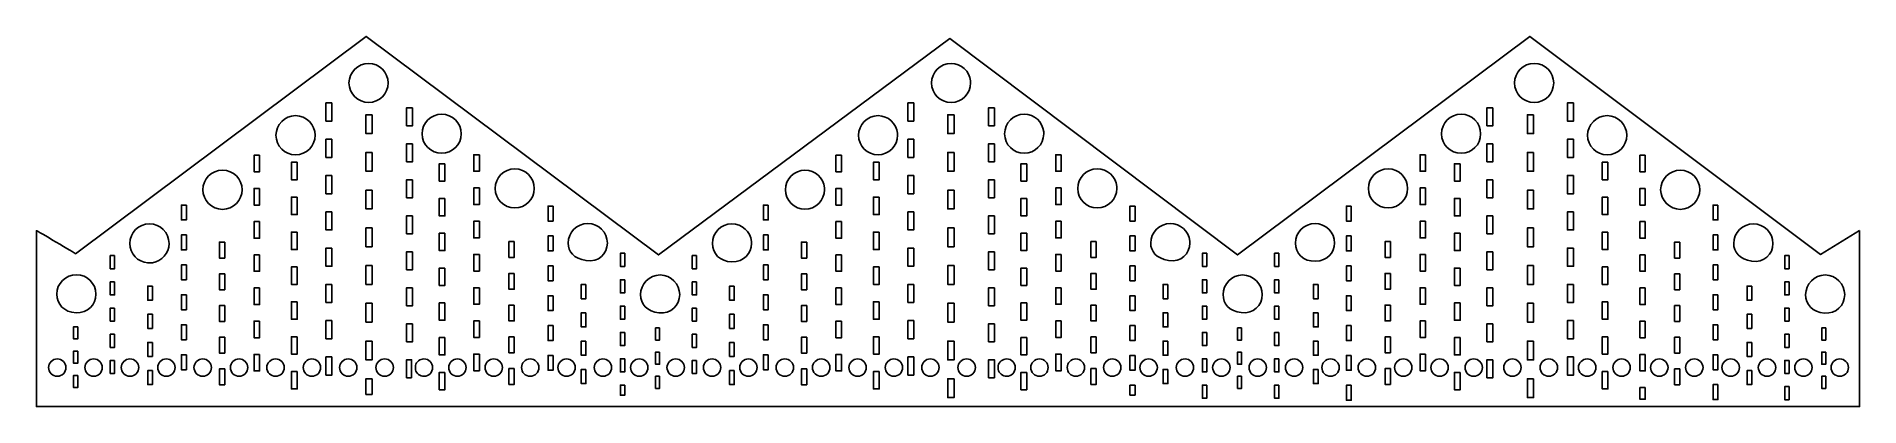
# Model space of a CAD drawing. Header units: centimetres. Extents: x -6.3 to 5.6, y 0.8 to 3.2.
import ezdxf

# ---------------------------------------------------------------- set-up
doc = ezdxf.new("R2010")
doc.units = ezdxf.units.CM
doc.header["$MEASUREMENT"] = 0
doc.layers.add('Layer 1', color=7, linetype='Continuous')

msp = doc.modelspace()

# ---------------------------------------------------------------- linework, layer by layer
at = {"layer": 'Layer 1', "color": 162, "lineweight": 25}
for points, knots in [([(5.58766, 1.90111), (5.58766, 1.90111), (5.33217, 1.74567), (5.33217, 1.74567), (5.33217, 1.74567), (5.33217, 1.74567), (3.43792, 3.16781), (3.43792, 3.16781), (3.43792, 3.16781), (3.43792, 3.16781), (1.53292, 1.74237), (1.53292, 1.74237), (1.53292, 1.74237), (1.53292, 1.74237), (-0.34291, 3.15376), (-0.34291, 3.15376), (-0.34291, 3.15376), (-0.34291, 3.15376), (-2.24153, 1.74237), (-2.24153, 1.74237), (-2.24153, 1.74237), (-2.24153, 1.74237), (-4.14653, 3.16781), (-4.14653, 3.16781), (-4.14653, 3.16781), (-4.14653, 3.16781), (-6.04161, 1.75064), (-6.04161, 1.75064), (-6.04161, 1.75064), (-6.03665, 1.75064), (-6.29627, 1.90112), (-6.29627, 1.90112), (-6.29627, 1.90112), (-6.29627, 1.90112), (-6.29627, 0.75349), (-6.29627, 0.75349), (-6.29627, 0.75349), (-6.29627, 0.75349), (5.58766, 0.75349), (5.58766, 0.75349), (5.58766, 0.75349), (5.58766, 0.75349), (5.58766, 1.90111), (5.58766, 1.90111)], [0, 0, 0, 0, 0.08333333, 0.08333333, 0.08333333, 0.08333333, 0.16666667, 0.16666667, 0.16666667, 0.16666667, 0.25, 0.25, 0.25, 0.25, 0.33333333, 0.33333333, 0.33333333, 0.33333333, 0.41666667, 0.41666667, 0.41666667, 0.41666667, 0.5, 0.5, 0.5, 0.5, 0.58333333, 0.58333333, 0.58333333, 0.58333333, 0.66666667, 0.66666667, 0.66666667, 0.66666667, 0.75, 0.75, 0.75, 0.75, 0.83333333, 0.83333333, 0.83333333, 0.83333333, 1, 1, 1, 1]), ([(-4.00349, 2.86436), (-4.00349, 2.79391), (-4.06037, 2.73703), (-4.13082, 2.73703), (-4.13082, 2.73703), (-4.20127, 2.73703), (-4.25898, 2.79391), (-4.25898, 2.86436), (-4.25898, 2.86436), (-4.25898, 2.93481), (-4.20128, 2.99169), (-4.13082, 2.99169), (-4.13082, 2.99169), (-4.06037, 2.99169), (-4.00349, 2.93481), (-4.00349, 2.86436)], [0, 0, 0, 0, 0.2, 0.2, 0.2, 0.2, 0.4, 0.4, 0.4, 0.4, 0.6, 0.6, 0.6, 0.6, 1, 1, 1, 1]), ([(-0.20672, 2.87759), (-0.20628, 2.8733), (-0.20672, 2.86876), (-0.20672, 2.86436), (-0.20672, 2.86436), (-0.20672, 2.79391), (-0.2636, 2.73703), (-0.33405, 2.73703), (-0.33405, 2.73703), (-0.4045, 2.73703), (-0.46138, 2.79391), (-0.46138, 2.86436), (-0.46138, 2.86436), (-0.46138, 2.93481), (-0.4045, 2.99169), (-0.33405, 2.99169), (-0.33405, 2.99169), (-0.268, 2.99169), (-0.21325, 2.94191), (-0.20672, 2.87759)], [0, 0, 0, 0, 0.16666667, 0.16666667, 0.16666667, 0.16666667, 0.33333333, 0.33333333, 0.33333333, 0.33333333, 0.5, 0.5, 0.5, 0.5, 0.66666667, 0.66666667, 0.66666667, 0.66666667, 1, 1, 1, 1]), ([(3.59419, 2.86436), (3.59419, 2.79391), (3.53731, 2.73703), (3.46686, 2.73703), (3.46686, 2.73703), (3.39641, 2.73703), (3.3387, 2.79391), (3.3387, 2.86436), (3.3387, 2.86436), (3.3387, 2.93481), (3.3964, 2.99169), (3.46686, 2.99169), (3.46686, 2.99169), (3.53731, 2.99169), (3.59419, 2.93481), (3.59419, 2.86436)], [0, 0, 0, 0, 0.2, 0.2, 0.2, 0.2, 0.4, 0.4, 0.4, 0.4, 0.6, 0.6, 0.6, 0.6, 1, 1, 1, 1]), ([(-4.3706, 2.73372), (-4.3706, 2.73372), (-4.3706, 2.61548), (-4.3706, 2.61548), (-4.3706, 2.61548), (-4.3706, 2.61548), (-4.40946, 2.61548), (-4.40946, 2.61548), (-4.40946, 2.61548), (-4.40946, 2.61548), (-4.40946, 2.73372), (-4.40946, 2.73372), (-4.40946, 2.73372), (-4.40946, 2.73372), (-4.3706, 2.73372), (-4.3706, 2.73372)], [0, 0, 0, 0, 0.2, 0.2, 0.2, 0.2, 0.4, 0.4, 0.4, 0.4, 0.6, 0.6, 0.6, 0.6, 1, 1, 1, 1]), ([(-0.57713, 2.73372), (-0.57713, 2.73372), (-0.57713, 2.61548), (-0.57713, 2.61548), (-0.57713, 2.61548), (-0.57713, 2.61548), (-0.61599, 2.61548), (-0.61599, 2.61548), (-0.61599, 2.61548), (-0.61599, 2.61548), (-0.61599, 2.73372), (-0.61599, 2.73372), (-0.61599, 2.73372), (-0.61599, 2.73372), (-0.57713, 2.73372), (-0.57713, 2.73372)], [0, 0, 0, 0, 0.2, 0.2, 0.2, 0.2, 0.4, 0.4, 0.4, 0.4, 0.6, 0.6, 0.6, 0.6, 1, 1, 1, 1]), ([(3.72317, 2.73372), (3.72317, 2.73372), (3.72317, 2.61548), (3.72317, 2.61548), (3.72317, 2.61548), (3.72317, 2.61548), (3.68348, 2.61548), (3.68348, 2.61548), (3.68348, 2.61548), (3.68348, 2.61548), (3.68348, 2.73372), (3.68348, 2.73372), (3.68348, 2.73372), (3.68348, 2.73372), (3.72317, 2.73372), (3.72317, 2.73372)], [0, 0, 0, 0, 0.2, 0.2, 0.2, 0.2, 0.4, 0.4, 0.4, 0.4, 0.6, 0.6, 0.6, 0.6, 1, 1, 1, 1]), ([(-4.47974, 2.52288), (-4.47974, 2.45243), (-4.53662, 2.39555), (-4.60707, 2.39555), (-4.60707, 2.39555), (-4.67752, 2.39555), (-4.73523, 2.45243), (-4.73523, 2.52288), (-4.73523, 2.52288), (-4.73523, 2.59333), (-4.67753, 2.65104), (-4.60707, 2.65104), (-4.60707, 2.65104), (-4.53662, 2.65104), (-4.47974, 2.59334), (-4.47974, 2.52288)], [0, 0, 0, 0, 0.2, 0.2, 0.2, 0.2, 0.4, 0.4, 0.4, 0.4, 0.6, 0.6, 0.6, 0.6, 1, 1, 1, 1]), ([(-4.10849, 2.65683), (-4.10849, 2.65683), (-4.10849, 2.53446), (-4.10849, 2.53446), (-4.10849, 2.53446), (-4.10849, 2.53446), (-4.149, 2.53446), (-4.149, 2.53446), (-4.149, 2.53446), (-4.149, 2.53446), (-4.149, 2.65683), (-4.149, 2.65683), (-4.149, 2.65683), (-4.149, 2.65683), (-4.10849, 2.65683), (-4.10849, 2.65683)], [0, 0, 0, 0, 0.2, 0.2, 0.2, 0.2, 0.4, 0.4, 0.4, 0.4, 0.6, 0.6, 0.6, 0.6, 1, 1, 1, 1]), ([(-3.84474, 2.7023), (-3.84474, 2.7023), (-3.84474, 2.58489), (-3.84474, 2.58489), (-3.84474, 2.58489), (-3.84474, 2.58489), (-3.8836, 2.58489), (-3.8836, 2.58489), (-3.8836, 2.58489), (-3.8836, 2.58489), (-3.8836, 2.7023), (-3.8836, 2.7023), (-3.8836, 2.7023), (-3.8836, 2.7023), (-3.84474, 2.7023), (-3.84474, 2.7023)], [0, 0, 0, 0, 0.2, 0.2, 0.2, 0.2, 0.4, 0.4, 0.4, 0.4, 0.6, 0.6, 0.6, 0.6, 1, 1, 1, 1]), ([(-3.52724, 2.5328), (-3.52724, 2.46235), (-3.58412, 2.40547), (-3.65457, 2.40547), (-3.65457, 2.40547), (-3.72502, 2.40547), (-3.78273, 2.46235), (-3.78273, 2.5328), (-3.78273, 2.5328), (-3.78273, 2.60325), (-3.72503, 2.66013), (-3.65457, 2.66013), (-3.65457, 2.66013), (-3.58412, 2.66013), (-3.52724, 2.60325), (-3.52724, 2.5328)], [0, 0, 0, 0, 0.2, 0.2, 0.2, 0.2, 0.4, 0.4, 0.4, 0.4, 0.6, 0.6, 0.6, 0.6, 1, 1, 1, 1]), ([(-0.68297, 2.53611), (-0.68253, 2.53182), (-0.68297, 2.52728), (-0.68297, 2.52288), (-0.68297, 2.52288), (-0.68297, 2.45243), (-0.73985, 2.39555), (-0.8103, 2.39555), (-0.8103, 2.39555), (-0.88075, 2.39555), (-0.93763, 2.45243), (-0.93763, 2.52288), (-0.93763, 2.52288), (-0.93763, 2.59333), (-0.88075, 2.65104), (-0.8103, 2.65104), (-0.8103, 2.65104), (-0.74425, 2.65104), (-0.6895, 2.60044), (-0.68297, 2.53611)], [0, 0, 0, 0, 0.16666667, 0.16666667, 0.16666667, 0.16666667, 0.33333333, 0.33333333, 0.33333333, 0.33333333, 0.5, 0.5, 0.5, 0.5, 0.66666667, 0.66666667, 0.66666667, 0.66666667, 1, 1, 1, 1]), ([(-0.31503, 2.65683), (-0.31503, 2.65683), (-0.31503, 2.53446), (-0.31503, 2.53446), (-0.31503, 2.53446), (-0.31503, 2.53446), (-0.35554, 2.53446), (-0.35554, 2.53446), (-0.35554, 2.53446), (-0.35554, 2.53446), (-0.35554, 2.65683), (-0.35554, 2.65683), (-0.35554, 2.65683), (-0.35554, 2.65683), (-0.31503, 2.65683), (-0.31503, 2.65683)], [0, 0, 0, 0, 0.2, 0.2, 0.2, 0.2, 0.4, 0.4, 0.4, 0.4, 0.6, 0.6, 0.6, 0.6, 1, 1, 1, 1]), ([(-0.05127, 2.7023), (-0.05127, 2.7023), (-0.05127, 2.58489), (-0.05127, 2.58489), (-0.05127, 2.58489), (-0.05127, 2.58489), (-0.09013, 2.58489), (-0.09013, 2.58489), (-0.09013, 2.58489), (-0.09013, 2.58489), (-0.09013, 2.7023), (-0.09013, 2.7023), (-0.09013, 2.7023), (-0.09013, 2.7023), (-0.05127, 2.7023), (-0.05127, 2.7023)], [0, 0, 0, 0, 0.2, 0.2, 0.2, 0.2, 0.4, 0.4, 0.4, 0.4, 0.6, 0.6, 0.6, 0.6, 1, 1, 1, 1]), ([(0.26953, 2.54603), (0.26997, 2.54174), (0.26953, 2.5372), (0.26953, 2.5328), (0.26953, 2.5328), (0.26953, 2.46235), (0.21265, 2.40547), (0.1422, 2.40547), (0.1422, 2.40547), (0.07175, 2.40547), (0.01487, 2.46235), (0.01487, 2.5328), (0.01487, 2.5328), (0.01487, 2.60325), (0.07175, 2.66013), (0.1422, 2.66013), (0.1422, 2.66013), (0.20825, 2.66013), (0.263, 2.61035), (0.26953, 2.54603)], [0, 0, 0, 0, 0.16666667, 0.16666667, 0.16666667, 0.16666667, 0.33333333, 0.33333333, 0.33333333, 0.33333333, 0.5, 0.5, 0.5, 0.5, 0.66666667, 0.66666667, 0.66666667, 0.66666667, 1, 1, 1, 1]), ([(3.11794, 2.5328), (3.11794, 2.46235), (3.06106, 2.40547), (2.99061, 2.40547), (2.99061, 2.40547), (2.92016, 2.40547), (2.86245, 2.46235), (2.86245, 2.5328), (2.86245, 2.5328), (2.86245, 2.60325), (2.92015, 2.66013), (2.99061, 2.66013), (2.99061, 2.66013), (3.06106, 2.66013), (3.11794, 2.60325), (3.11794, 2.5328)], [0, 0, 0, 0, 0.2, 0.2, 0.2, 0.2, 0.4, 0.4, 0.4, 0.4, 0.6, 0.6, 0.6, 0.6, 1, 1, 1, 1]), ([(3.19731, 2.7023), (3.19731, 2.7023), (3.19731, 2.58489), (3.19731, 2.58489), (3.19731, 2.58489), (3.19731, 2.58489), (3.15845, 2.58489), (3.15845, 2.58489), (3.15845, 2.58489), (3.15845, 2.58489), (3.15845, 2.7023), (3.15845, 2.7023), (3.15845, 2.7023), (3.15845, 2.7023), (3.19731, 2.7023), (3.19731, 2.7023)], [0, 0, 0, 0, 0.2, 0.2, 0.2, 0.2, 0.4, 0.4, 0.4, 0.4, 0.6, 0.6, 0.6, 0.6, 1, 1, 1, 1]), ([(3.46272, 2.65683), (3.46272, 2.65683), (3.46272, 2.53446), (3.46272, 2.53446), (3.46272, 2.53446), (3.46272, 2.53446), (3.42221, 2.53446), (3.42221, 2.53446), (3.42221, 2.53446), (3.42221, 2.53446), (3.42221, 2.65683), (3.42221, 2.65683), (3.42221, 2.65683), (3.42221, 2.65683), (3.46272, 2.65683), (3.46272, 2.65683)], [0, 0, 0, 0, 0.2, 0.2, 0.2, 0.2, 0.4, 0.4, 0.4, 0.4, 0.6, 0.6, 0.6, 0.6, 1, 1, 1, 1]), ([(4.07044, 2.52288), (4.07044, 2.45243), (4.01356, 2.39555), (3.94311, 2.39555), (3.94311, 2.39555), (3.87266, 2.39555), (3.81495, 2.45243), (3.81495, 2.52288), (3.81495, 2.52288), (3.81495, 2.59333), (3.87265, 2.65104), (3.94311, 2.65104), (3.94311, 2.65104), (4.01356, 2.65104), (4.07044, 2.59334), (4.07044, 2.52288)], [0, 0, 0, 0, 0.2, 0.2, 0.2, 0.2, 0.4, 0.4, 0.4, 0.4, 0.6, 0.6, 0.6, 0.6, 1, 1, 1, 1]), ([(-4.3706, 2.49725), (-4.3706, 2.49725), (-4.3706, 2.37901), (-4.3706, 2.37901), (-4.3706, 2.37901), (-4.3706, 2.37901), (-4.40946, 2.37901), (-4.40946, 2.37901), (-4.40946, 2.37901), (-4.40946, 2.37901), (-4.40946, 2.49725), (-4.40946, 2.49725), (-4.40946, 2.49725), (-4.40946, 2.49725), (-4.3706, 2.49725), (-4.3706, 2.49725)], [0, 0, 0, 0, 0.2, 0.2, 0.2, 0.2, 0.4, 0.4, 0.4, 0.4, 0.6, 0.6, 0.6, 0.6, 1, 1, 1, 1]), ([(-0.57713, 2.49725), (-0.57713, 2.49725), (-0.57713, 2.37901), (-0.57713, 2.37901), (-0.57713, 2.37901), (-0.57713, 2.37901), (-0.61599, 2.37901), (-0.61599, 2.37901), (-0.61599, 2.37901), (-0.61599, 2.37901), (-0.61599, 2.49725), (-0.61599, 2.49725), (-0.61599, 2.49725), (-0.61599, 2.49725), (-0.57713, 2.49725), (-0.57713, 2.49725)], [0, 0, 0, 0, 0.2, 0.2, 0.2, 0.2, 0.4, 0.4, 0.4, 0.4, 0.6, 0.6, 0.6, 0.6, 1, 1, 1, 1]), ([(3.72317, 2.49725), (3.72317, 2.49725), (3.72317, 2.37901), (3.72317, 2.37901), (3.72317, 2.37901), (3.72317, 2.37901), (3.68348, 2.37901), (3.68348, 2.37901), (3.68348, 2.37901), (3.68348, 2.37901), (3.68348, 2.49725), (3.68348, 2.49725), (3.68348, 2.49725), (3.68348, 2.49725), (3.72317, 2.49725), (3.72317, 2.49725)], [0, 0, 0, 0, 0.2, 0.2, 0.2, 0.2, 0.4, 0.4, 0.4, 0.4, 0.6, 0.6, 0.6, 0.6, 1, 1, 1, 1]), ([(-4.84188, 2.39307), (-4.84188, 2.39307), (-4.84188, 2.28476), (-4.84188, 2.28476), (-4.84188, 2.28476), (-4.84188, 2.28476), (-4.87743, 2.28476), (-4.87743, 2.28476), (-4.87743, 2.28476), (-4.87743, 2.28476), (-4.87743, 2.39307), (-4.87743, 2.39307), (-4.87743, 2.39307), (-4.87743, 2.39307), (-4.84188, 2.39307), (-4.84188, 2.39307)], [0, 0, 0, 0, 0.2, 0.2, 0.2, 0.2, 0.4, 0.4, 0.4, 0.4, 0.6, 0.6, 0.6, 0.6, 1, 1, 1, 1]), ([(-4.10849, 2.41126), (-4.10849, 2.41126), (-4.10849, 2.28806), (-4.10849, 2.28806), (-4.10849, 2.28806), (-4.10849, 2.28806), (-4.149, 2.28806), (-4.149, 2.28806), (-4.149, 2.28806), (-4.149, 2.28806), (-4.149, 2.41126), (-4.149, 2.41126), (-4.149, 2.41126), (-4.149, 2.41126), (-4.10849, 2.41126), (-4.10849, 2.41126)], [0, 0, 0, 0, 0.2, 0.2, 0.2, 0.2, 0.4, 0.4, 0.4, 0.4, 0.6, 0.6, 0.6, 0.6, 1, 1, 1, 1]), ([(-3.84474, 2.46748), (-3.84474, 2.46748), (-3.84474, 2.35007), (-3.84474, 2.35007), (-3.84474, 2.35007), (-3.84474, 2.35007), (-3.8836, 2.35007), (-3.8836, 2.35007), (-3.8836, 2.35007), (-3.8836, 2.35007), (-3.8836, 2.46748), (-3.8836, 2.46748), (-3.8836, 2.46748), (-3.8836, 2.46748), (-3.84474, 2.46748), (-3.84474, 2.46748)], [0, 0, 0, 0, 0.2, 0.2, 0.2, 0.2, 0.4, 0.4, 0.4, 0.4, 0.6, 0.6, 0.6, 0.6, 1, 1, 1, 1]), ([(-3.409, 2.39638), (-3.409, 2.39638), (-3.409, 2.28807), (-3.409, 2.28807), (-3.409, 2.28807), (-3.409, 2.28807), (-3.44538, 2.28807), (-3.44538, 2.28807), (-3.44538, 2.28807), (-3.44538, 2.28807), (-3.44538, 2.39638), (-3.44538, 2.39638), (-3.44538, 2.39638), (-3.44538, 2.39638), (-3.409, 2.39638), (-3.409, 2.39638)], [0, 0, 0, 0, 0.2, 0.2, 0.2, 0.2, 0.4, 0.4, 0.4, 0.4, 0.6, 0.6, 0.6, 0.6, 1, 1, 1, 1]), ([(-1.04842, 2.39307), (-1.04842, 2.39307), (-1.04842, 2.28476), (-1.04842, 2.28476), (-1.04842, 2.28476), (-1.04842, 2.28476), (-1.0848, 2.28476), (-1.0848, 2.28476), (-1.0848, 2.28476), (-1.0848, 2.28476), (-1.0848, 2.39307), (-1.0848, 2.39307), (-1.0848, 2.39307), (-1.0848, 2.39307), (-1.04842, 2.39307), (-1.04842, 2.39307)], [0, 0, 0, 0, 0.2, 0.2, 0.2, 0.2, 0.4, 0.4, 0.4, 0.4, 0.6, 0.6, 0.6, 0.6, 1, 1, 1, 1]), ([(-0.31503, 2.41126), (-0.31503, 2.41126), (-0.31503, 2.28806), (-0.31503, 2.28806), (-0.31503, 2.28806), (-0.31503, 2.28806), (-0.35554, 2.28806), (-0.35554, 2.28806), (-0.35554, 2.28806), (-0.35554, 2.28806), (-0.35554, 2.41126), (-0.35554, 2.41126), (-0.35554, 2.41126), (-0.35554, 2.41126), (-0.31503, 2.41126), (-0.31503, 2.41126)], [0, 0, 0, 0, 0.2, 0.2, 0.2, 0.2, 0.4, 0.4, 0.4, 0.4, 0.6, 0.6, 0.6, 0.6, 1, 1, 1, 1]), ([(-0.05127, 2.46748), (-0.05127, 2.46748), (-0.05127, 2.35007), (-0.05127, 2.35007), (-0.05127, 2.35007), (-0.05127, 2.35007), (-0.09013, 2.35007), (-0.09013, 2.35007), (-0.09013, 2.35007), (-0.09013, 2.35007), (-0.09013, 2.46748), (-0.09013, 2.46748), (-0.09013, 2.46748), (-0.09013, 2.46748), (-0.05127, 2.46748), (-0.05127, 2.46748)], [0, 0, 0, 0, 0.2, 0.2, 0.2, 0.2, 0.4, 0.4, 0.4, 0.4, 0.6, 0.6, 0.6, 0.6, 1, 1, 1, 1]), ([(0.38364, 2.39638), (0.38364, 2.39638), (0.38364, 2.28807), (0.38364, 2.28807), (0.38364, 2.28807), (0.38364, 2.28807), (0.34809, 2.28807), (0.34809, 2.28807), (0.34809, 2.28807), (0.34809, 2.28807), (0.34809, 2.39638), (0.34809, 2.39638), (0.34809, 2.39638), (0.34809, 2.39638), (0.38364, 2.39638), (0.38364, 2.39638)], [0, 0, 0, 0, 0.2, 0.2, 0.2, 0.2, 0.4, 0.4, 0.4, 0.4, 0.6, 0.6, 0.6, 0.6, 1, 1, 1, 1]), ([(2.7591, 2.39638), (2.7591, 2.39638), (2.7591, 2.28807), (2.7591, 2.28807), (2.7591, 2.28807), (2.7591, 2.28807), (2.72272, 2.28807), (2.72272, 2.28807), (2.72272, 2.28807), (2.72272, 2.28807), (2.72272, 2.39638), (2.72272, 2.39638), (2.72272, 2.39638), (2.72272, 2.39638), (2.7591, 2.39638), (2.7591, 2.39638)], [0, 0, 0, 0, 0.2, 0.2, 0.2, 0.2, 0.4, 0.4, 0.4, 0.4, 0.6, 0.6, 0.6, 0.6, 1, 1, 1, 1]), ([(3.19731, 2.46748), (3.19731, 2.46748), (3.19731, 2.35007), (3.19731, 2.35007), (3.19731, 2.35007), (3.19731, 2.35007), (3.15845, 2.35007), (3.15845, 2.35007), (3.15845, 2.35007), (3.15845, 2.35007), (3.15845, 2.46748), (3.15845, 2.46748), (3.15845, 2.46748), (3.15845, 2.46748), (3.19731, 2.46748), (3.19731, 2.46748)], [0, 0, 0, 0, 0.2, 0.2, 0.2, 0.2, 0.4, 0.4, 0.4, 0.4, 0.6, 0.6, 0.6, 0.6, 1, 1, 1, 1]), ([(3.46272, 2.41126), (3.46272, 2.41126), (3.46272, 2.28806), (3.46272, 2.28806), (3.46272, 2.28806), (3.46272, 2.28806), (3.42221, 2.28806), (3.42221, 2.28806), (3.42221, 2.28806), (3.42221, 2.28806), (3.42221, 2.41126), (3.42221, 2.41126), (3.42221, 2.41126), (3.42221, 2.41126), (3.46272, 2.41126), (3.46272, 2.41126)], [0, 0, 0, 0, 0.2, 0.2, 0.2, 0.2, 0.4, 0.4, 0.4, 0.4, 0.6, 0.6, 0.6, 0.6, 1, 1, 1, 1]), ([(4.19116, 2.39307), (4.19116, 2.39307), (4.19116, 2.28476), (4.19116, 2.28476), (4.19116, 2.28476), (4.19116, 2.28476), (4.15561, 2.28476), (4.15561, 2.28476), (4.15561, 2.28476), (4.15561, 2.28476), (4.15561, 2.39307), (4.15561, 2.39307), (4.15561, 2.39307), (4.15561, 2.39307), (4.19116, 2.39307), (4.19116, 2.39307)], [0, 0, 0, 0, 0.2, 0.2, 0.2, 0.2, 0.4, 0.4, 0.4, 0.4, 0.6, 0.6, 0.6, 0.6, 1, 1, 1, 1]), ([(-4.95599, 2.16817), (-4.95599, 2.09772), (-5.01287, 2.04001), (-5.08332, 2.04001), (-5.08332, 2.04001), (-5.15377, 2.04001), (-5.21148, 2.09771), (-5.21148, 2.16817), (-5.21148, 2.16817), (-5.21148, 2.23862), (-5.15378, 2.2955), (-5.08332, 2.2955), (-5.08332, 2.2955), (-5.01287, 2.2955), (-4.95599, 2.23862), (-4.95599, 2.16817)], [0, 0, 0, 0, 0.2, 0.2, 0.2, 0.2, 0.4, 0.4, 0.4, 0.4, 0.6, 0.6, 0.6, 0.6, 1, 1, 1, 1]), ([(-4.59632, 2.34677), (-4.59632, 2.34677), (-4.59632, 2.23267), (-4.59632, 2.23267), (-4.59632, 2.23267), (-4.59632, 2.23267), (-4.63435, 2.23267), (-4.63435, 2.23267), (-4.63435, 2.23267), (-4.63435, 2.23267), (-4.63435, 2.34677), (-4.63435, 2.34677), (-4.63435, 2.34677), (-4.63435, 2.34677), (-4.59632, 2.34677), (-4.59632, 2.34677)], [0, 0, 0, 0, 0.2, 0.2, 0.2, 0.2, 0.4, 0.4, 0.4, 0.4, 0.6, 0.6, 0.6, 0.6, 1, 1, 1, 1]), ([(-4.3706, 2.26078), (-4.3706, 2.26078), (-4.3706, 2.14172), (-4.3706, 2.14172), (-4.3706, 2.14172), (-4.3706, 2.14172), (-4.40946, 2.14172), (-4.40946, 2.14172), (-4.40946, 2.14172), (-4.40946, 2.14172), (-4.40946, 2.26078), (-4.40946, 2.26078), (-4.40946, 2.26078), (-4.40946, 2.26078), (-4.3706, 2.26078), (-4.3706, 2.26078)], [0, 0, 0, 0, 0.2, 0.2, 0.2, 0.2, 0.4, 0.4, 0.4, 0.4, 0.6, 0.6, 0.6, 0.6, 1, 1, 1, 1]), ([(-3.6339, 2.33767), (-3.6339, 2.33767), (-3.6339, 2.2244), (-3.6339, 2.2244), (-3.6339, 2.2244), (-3.6339, 2.2244), (-3.67111, 2.2244), (-3.67111, 2.2244), (-3.67111, 2.2244), (-3.67111, 2.2244), (-3.67111, 2.33767), (-3.67111, 2.33767), (-3.67111, 2.33767), (-3.67111, 2.33767), (-3.6339, 2.33767), (-3.6339, 2.33767)], [0, 0, 0, 0, 0.2, 0.2, 0.2, 0.2, 0.4, 0.4, 0.4, 0.4, 0.6, 0.6, 0.6, 0.6, 1, 1, 1, 1]), ([(-3.05099, 2.17644), (-3.05099, 2.10599), (-3.10787, 2.04911), (-3.17832, 2.04911), (-3.17832, 2.04911), (-3.24877, 2.04911), (-3.30648, 2.10599), (-3.30648, 2.17644), (-3.30648, 2.17644), (-3.30648, 2.24689), (-3.24878, 2.30377), (-3.17832, 2.30377), (-3.17832, 2.30377), (-3.10787, 2.30377), (-3.05099, 2.24689), (-3.05099, 2.17644)], [0, 0, 0, 0, 0.2, 0.2, 0.2, 0.2, 0.4, 0.4, 0.4, 0.4, 0.6, 0.6, 0.6, 0.6, 1, 1, 1, 1]), ([(-1.15922, 2.18058), (-1.15878, 2.17629), (-1.15922, 2.17258), (-1.15922, 2.16818), (-1.15922, 2.16818), (-1.15922, 2.09773), (-1.2161, 2.04002), (-1.28655, 2.04002), (-1.28655, 2.04002), (-1.357, 2.04002), (-1.41388, 2.09772), (-1.41388, 2.16818), (-1.41388, 2.16818), (-1.41388, 2.23863), (-1.357, 2.29551), (-1.28655, 2.29551), (-1.28655, 2.29551), (-1.2205, 2.29551), (-1.16575, 2.24491), (-1.15922, 2.18058)], [0, 0, 0, 0, 0.16666667, 0.16666667, 0.16666667, 0.16666667, 0.33333333, 0.33333333, 0.33333333, 0.33333333, 0.5, 0.5, 0.5, 0.5, 0.66666667, 0.66666667, 0.66666667, 0.66666667, 1, 1, 1, 1]), ([(-0.80285, 2.34677), (-0.80285, 2.34677), (-0.80285, 2.23267), (-0.80285, 2.23267), (-0.80285, 2.23267), (-0.80285, 2.23267), (-0.84088, 2.23267), (-0.84088, 2.23267), (-0.84088, 2.23267), (-0.84088, 2.23267), (-0.84088, 2.34677), (-0.84088, 2.34677), (-0.84088, 2.34677), (-0.84088, 2.34677), (-0.80285, 2.34677), (-0.80285, 2.34677)], [0, 0, 0, 0, 0.2, 0.2, 0.2, 0.2, 0.4, 0.4, 0.4, 0.4, 0.6, 0.6, 0.6, 0.6, 1, 1, 1, 1]), ([(-0.57713, 2.26078), (-0.57713, 2.26078), (-0.57713, 2.14172), (-0.57713, 2.14172), (-0.57713, 2.14172), (-0.57713, 2.14172), (-0.61599, 2.14172), (-0.61599, 2.14172), (-0.61599, 2.14172), (-0.61599, 2.14172), (-0.61599, 2.26078), (-0.61599, 2.26078), (-0.61599, 2.26078), (-0.61599, 2.26078), (-0.57713, 2.26078), (-0.57713, 2.26078)], [0, 0, 0, 0, 0.2, 0.2, 0.2, 0.2, 0.4, 0.4, 0.4, 0.4, 0.6, 0.6, 0.6, 0.6, 1, 1, 1, 1]), ([(0.15957, 2.33767), (0.15957, 2.33767), (0.15957, 2.2244), (0.15957, 2.2244), (0.15957, 2.2244), (0.15957, 2.2244), (0.12154, 2.2244), (0.12154, 2.2244), (0.12154, 2.2244), (0.12154, 2.2244), (0.12154, 2.33767), (0.12154, 2.33767), (0.12154, 2.33767), (0.12154, 2.33767), (0.15957, 2.33767), (0.15957, 2.33767)], [0, 0, 0, 0, 0.2, 0.2, 0.2, 0.2, 0.4, 0.4, 0.4, 0.4, 0.6, 0.6, 0.6, 0.6, 1, 1, 1, 1]), ([(0.74578, 2.18967), (0.74622, 2.18538), (0.74578, 2.18084), (0.74578, 2.17644), (0.74578, 2.17644), (0.74578, 2.10599), (0.6889, 2.04911), (0.61845, 2.04911), (0.61845, 2.04911), (0.548, 2.04911), (0.49112, 2.10599), (0.49112, 2.17644), (0.49112, 2.17644), (0.49112, 2.24689), (0.548, 2.30377), (0.61845, 2.30377), (0.61845, 2.30377), (0.6845, 2.30377), (0.73925, 2.25399), (0.74578, 2.18967)], [0, 0, 0, 0, 0.16666667, 0.16666667, 0.16666667, 0.16666667, 0.33333333, 0.33333333, 0.33333333, 0.33333333, 0.5, 0.5, 0.5, 0.5, 0.66666667, 0.66666667, 0.66666667, 0.66666667, 1, 1, 1, 1]), ([(2.64169, 2.17644), (2.64169, 2.10599), (2.58481, 2.04911), (2.51436, 2.04911), (2.51436, 2.04911), (2.44391, 2.04911), (2.3862, 2.10599), (2.3862, 2.17644), (2.3862, 2.17644), (2.3862, 2.24689), (2.4439, 2.30377), (2.51436, 2.30377), (2.51436, 2.30377), (2.58481, 2.30377), (2.64169, 2.24689), (2.64169, 2.17644)], [0, 0, 0, 0, 0.2, 0.2, 0.2, 0.2, 0.4, 0.4, 0.4, 0.4, 0.6, 0.6, 0.6, 0.6, 1, 1, 1, 1]), ([(2.98482, 2.33767), (2.98482, 2.33767), (2.98482, 2.2244), (2.98482, 2.2244), (2.98482, 2.2244), (2.98482, 2.2244), (2.94679, 2.2244), (2.94679, 2.2244), (2.94679, 2.2244), (2.94679, 2.2244), (2.94679, 2.33767), (2.94679, 2.33767), (2.94679, 2.33767), (2.94679, 2.33767), (2.98482, 2.33767), (2.98482, 2.33767)], [0, 0, 0, 0, 0.2, 0.2, 0.2, 0.2, 0.4, 0.4, 0.4, 0.4, 0.6, 0.6, 0.6, 0.6, 1, 1, 1, 1]), ([(3.72317, 2.26078), (3.72317, 2.26078), (3.72317, 2.14172), (3.72317, 2.14172), (3.72317, 2.14172), (3.72317, 2.14172), (3.68348, 2.14172), (3.68348, 2.14172), (3.68348, 2.14172), (3.68348, 2.14172), (3.68348, 2.26078), (3.68348, 2.26078), (3.68348, 2.26078), (3.68348, 2.26078), (3.72317, 2.26078), (3.72317, 2.26078)], [0, 0, 0, 0, 0.2, 0.2, 0.2, 0.2, 0.4, 0.4, 0.4, 0.4, 0.6, 0.6, 0.6, 0.6, 1, 1, 1, 1]), ([(3.94724, 2.34677), (3.94724, 2.34677), (3.94724, 2.23267), (3.94724, 2.23267), (3.94724, 2.23267), (3.94724, 2.23267), (3.91003, 2.23267), (3.91003, 2.23267), (3.91003, 2.23267), (3.91003, 2.23267), (3.91003, 2.34677), (3.91003, 2.34677), (3.91003, 2.34677), (3.91003, 2.34677), (3.94724, 2.34677), (3.94724, 2.34677)], [0, 0, 0, 0, 0.2, 0.2, 0.2, 0.2, 0.4, 0.4, 0.4, 0.4, 0.6, 0.6, 0.6, 0.6, 1, 1, 1, 1]), ([(4.54669, 2.16817), (4.54669, 2.09772), (4.48981, 2.04001), (4.41936, 2.04001), (4.41936, 2.04001), (4.34891, 2.04001), (4.2912, 2.09771), (4.2912, 2.16817), (4.2912, 2.16817), (4.2912, 2.23862), (4.3489, 2.2955), (4.41936, 2.2955), (4.41936, 2.2955), (4.48981, 2.2955), (4.54669, 2.23862), (4.54669, 2.16817)], [0, 0, 0, 0, 0.2, 0.2, 0.2, 0.2, 0.4, 0.4, 0.4, 0.4, 0.6, 0.6, 0.6, 0.6, 1, 1, 1, 1]), ([(-4.84188, 2.17644), (-4.84188, 2.17644), (-4.84188, 2.06813), (-4.84188, 2.06813), (-4.84188, 2.06813), (-4.84188, 2.06813), (-4.87743, 2.06813), (-4.87743, 2.06813), (-4.87743, 2.06813), (-4.87743, 2.06813), (-4.87743, 2.17644), (-4.87743, 2.17644), (-4.87743, 2.17644), (-4.87743, 2.17644), (-4.84188, 2.17644), (-4.84188, 2.17644)], [0, 0, 0, 0, 0.2, 0.2, 0.2, 0.2, 0.4, 0.4, 0.4, 0.4, 0.6, 0.6, 0.6, 0.6, 1, 1, 1, 1]), ([(-4.10849, 2.16487), (-4.10849, 2.16487), (-4.10849, 2.0425), (-4.10849, 2.0425), (-4.10849, 2.0425), (-4.10849, 2.0425), (-4.149, 2.0425), (-4.149, 2.0425), (-4.149, 2.0425), (-4.149, 2.0425), (-4.149, 2.16487), (-4.149, 2.16487), (-4.149, 2.16487), (-4.149, 2.16487), (-4.10849, 2.16487), (-4.10849, 2.16487)], [0, 0, 0, 0, 0.2, 0.2, 0.2, 0.2, 0.4, 0.4, 0.4, 0.4, 0.6, 0.6, 0.6, 0.6, 1, 1, 1, 1]), ([(-3.84474, 2.23267), (-3.84474, 2.23267), (-3.84474, 2.11526), (-3.84474, 2.11526), (-3.84474, 2.11526), (-3.84474, 2.11526), (-3.8836, 2.11526), (-3.8836, 2.11526), (-3.8836, 2.11526), (-3.8836, 2.11526), (-3.8836, 2.23267), (-3.8836, 2.23267), (-3.8836, 2.23267), (-3.8836, 2.23267), (-3.84474, 2.23267), (-3.84474, 2.23267)], [0, 0, 0, 0, 0.2, 0.2, 0.2, 0.2, 0.4, 0.4, 0.4, 0.4, 0.6, 0.6, 0.6, 0.6, 1, 1, 1, 1]), ([(-3.409, 2.17975), (-3.409, 2.17975), (-3.409, 2.07061), (-3.409, 2.07061), (-3.409, 2.07061), (-3.409, 2.07061), (-3.44538, 2.07061), (-3.44538, 2.07061), (-3.44538, 2.07061), (-3.44538, 2.07061), (-3.44538, 2.17975), (-3.44538, 2.17975), (-3.44538, 2.17975), (-3.44538, 2.17975), (-3.409, 2.17975), (-3.409, 2.17975)], [0, 0, 0, 0, 0.2, 0.2, 0.2, 0.2, 0.4, 0.4, 0.4, 0.4, 0.6, 0.6, 0.6, 0.6, 1, 1, 1, 1]), ([(-1.04842, 2.17644), (-1.04842, 2.17644), (-1.04842, 2.06813), (-1.04842, 2.06813), (-1.04842, 2.06813), (-1.04842, 2.06813), (-1.0848, 2.06813), (-1.0848, 2.06813), (-1.0848, 2.06813), (-1.0848, 2.06813), (-1.0848, 2.17644), (-1.0848, 2.17644), (-1.0848, 2.17644), (-1.0848, 2.17644), (-1.04842, 2.17644), (-1.04842, 2.17644)], [0, 0, 0, 0, 0.2, 0.2, 0.2, 0.2, 0.4, 0.4, 0.4, 0.4, 0.6, 0.6, 0.6, 0.6, 1, 1, 1, 1]), ([(-0.31503, 2.16487), (-0.31503, 2.16487), (-0.31503, 2.0425), (-0.31503, 2.0425), (-0.31503, 2.0425), (-0.31503, 2.0425), (-0.35554, 2.0425), (-0.35554, 2.0425), (-0.35554, 2.0425), (-0.35554, 2.0425), (-0.35554, 2.16487), (-0.35554, 2.16487), (-0.35554, 2.16487), (-0.35554, 2.16487), (-0.31503, 2.16487), (-0.31503, 2.16487)], [0, 0, 0, 0, 0.2, 0.2, 0.2, 0.2, 0.4, 0.4, 0.4, 0.4, 0.6, 0.6, 0.6, 0.6, 1, 1, 1, 1]), ([(-0.05127, 2.23267), (-0.05127, 2.23267), (-0.05127, 2.11526), (-0.05127, 2.11526), (-0.05127, 2.11526), (-0.05127, 2.11526), (-0.09013, 2.11526), (-0.09013, 2.11526), (-0.09013, 2.11526), (-0.09013, 2.11526), (-0.09013, 2.23267), (-0.09013, 2.23267), (-0.09013, 2.23267), (-0.09013, 2.23267), (-0.05127, 2.23267), (-0.05127, 2.23267)], [0, 0, 0, 0, 0.2, 0.2, 0.2, 0.2, 0.4, 0.4, 0.4, 0.4, 0.6, 0.6, 0.6, 0.6, 1, 1, 1, 1]), ([(0.38364, 2.17975), (0.38364, 2.17975), (0.38364, 2.07061), (0.38364, 2.07061), (0.38364, 2.07061), (0.38364, 2.07061), (0.34809, 2.07061), (0.34809, 2.07061), (0.34809, 2.07061), (0.34809, 2.07061), (0.34809, 2.17975), (0.34809, 2.17975), (0.34809, 2.17975), (0.34809, 2.17975), (0.38364, 2.17975), (0.38364, 2.17975)], [0, 0, 0, 0, 0.2, 0.2, 0.2, 0.2, 0.4, 0.4, 0.4, 0.4, 0.6, 0.6, 0.6, 0.6, 1, 1, 1, 1]), ([(2.7591, 2.17975), (2.7591, 2.17975), (2.7591, 2.07061), (2.7591, 2.07061), (2.7591, 2.07061), (2.7591, 2.07061), (2.72272, 2.07061), (2.72272, 2.07061), (2.72272, 2.07061), (2.72272, 2.07061), (2.72272, 2.17975), (2.72272, 2.17975), (2.72272, 2.17975), (2.72272, 2.17975), (2.7591, 2.17975), (2.7591, 2.17975)], [0, 0, 0, 0, 0.2, 0.2, 0.2, 0.2, 0.4, 0.4, 0.4, 0.4, 0.6, 0.6, 0.6, 0.6, 1, 1, 1, 1]), ([(3.19731, 2.23267), (3.19731, 2.23267), (3.19731, 2.11526), (3.19731, 2.11526), (3.19731, 2.11526), (3.19731, 2.11526), (3.15845, 2.11526), (3.15845, 2.11526), (3.15845, 2.11526), (3.15845, 2.11526), (3.15845, 2.23267), (3.15845, 2.23267), (3.15845, 2.23267), (3.15845, 2.23267), (3.19731, 2.23267), (3.19731, 2.23267)], [0, 0, 0, 0, 0.2, 0.2, 0.2, 0.2, 0.4, 0.4, 0.4, 0.4, 0.6, 0.6, 0.6, 0.6, 1, 1, 1, 1]), ([(3.46272, 2.16487), (3.46272, 2.16487), (3.46272, 2.0425), (3.46272, 2.0425), (3.46272, 2.0425), (3.46272, 2.0425), (3.42221, 2.0425), (3.42221, 2.0425), (3.42221, 2.0425), (3.42221, 2.0425), (3.42221, 2.16487), (3.42221, 2.16487), (3.42221, 2.16487), (3.42221, 2.16487), (3.46272, 2.16487), (3.46272, 2.16487)], [0, 0, 0, 0, 0.2, 0.2, 0.2, 0.2, 0.4, 0.4, 0.4, 0.4, 0.6, 0.6, 0.6, 0.6, 1, 1, 1, 1]), ([(4.19116, 2.17644), (4.19116, 2.17644), (4.19116, 2.06813), (4.19116, 2.06813), (4.19116, 2.06813), (4.19116, 2.06813), (4.15561, 2.06813), (4.15561, 2.06813), (4.15561, 2.06813), (4.15561, 2.06813), (4.15561, 2.17644), (4.15561, 2.17644), (4.15561, 2.17644), (4.15561, 2.17644), (4.19116, 2.17644), (4.19116, 2.17644)], [0, 0, 0, 0, 0.2, 0.2, 0.2, 0.2, 0.4, 0.4, 0.4, 0.4, 0.6, 0.6, 0.6, 0.6, 1, 1, 1, 1]), ([(-5.31896, 2.06813), (-5.31896, 2.06813), (-5.31896, 1.97056), (-5.31896, 1.97056), (-5.31896, 1.97056), (-5.31896, 1.97056), (-5.35121, 1.97056), (-5.35121, 1.97056), (-5.35121, 1.97056), (-5.35121, 1.97056), (-5.35121, 2.06813), (-5.35121, 2.06813), (-5.35121, 2.06813), (-5.35121, 2.06813), (-5.31896, 2.06813), (-5.31896, 2.06813)], [0, 0, 0, 0, 0.2, 0.2, 0.2, 0.2, 0.4, 0.4, 0.4, 0.4, 0.6, 0.6, 0.6, 0.6, 1, 1, 1, 1]), ([(-4.59632, 2.11939), (-4.59632, 2.11939), (-4.59632, 2.00529), (-4.59632, 2.00529), (-4.59632, 2.00529), (-4.59632, 2.00529), (-4.63435, 2.00529), (-4.63435, 2.00529), (-4.63435, 2.00529), (-4.63435, 2.00529), (-4.63435, 2.11939), (-4.63435, 2.11939), (-4.63435, 2.11939), (-4.63435, 2.11939), (-4.59632, 2.11939), (-4.59632, 2.11939)], [0, 0, 0, 0, 0.2, 0.2, 0.2, 0.2, 0.4, 0.4, 0.4, 0.4, 0.6, 0.6, 0.6, 0.6, 1, 1, 1, 1]), ([(-4.3706, 2.02348), (-4.3706, 2.02348), (-4.3706, 1.90524), (-4.3706, 1.90524), (-4.3706, 1.90524), (-4.3706, 1.90524), (-4.40946, 1.90524), (-4.40946, 1.90524), (-4.40946, 1.90524), (-4.40946, 1.90524), (-4.40946, 2.02348), (-4.40946, 2.02348), (-4.40946, 2.02348), (-4.40946, 2.02348), (-4.3706, 2.02348), (-4.3706, 2.02348)], [0, 0, 0, 0, 0.2, 0.2, 0.2, 0.2, 0.4, 0.4, 0.4, 0.4, 0.6, 0.6, 0.6, 0.6, 1, 1, 1, 1]), ([(-3.6339, 2.11112), (-3.6339, 2.11112), (-3.6339, 1.99702), (-3.6339, 1.99702), (-3.6339, 1.99702), (-3.6339, 1.99702), (-3.67111, 1.99702), (-3.67111, 1.99702), (-3.67111, 1.99702), (-3.67111, 1.99702), (-3.67111, 2.11112), (-3.67111, 2.11112), (-3.67111, 2.11112), (-3.67111, 2.11112), (-3.6339, 2.11112), (-3.6339, 2.11112)], [0, 0, 0, 0, 0.2, 0.2, 0.2, 0.2, 0.4, 0.4, 0.4, 0.4, 0.6, 0.6, 0.6, 0.6, 1, 1, 1, 1]), ([(-2.92862, 2.06069), (-2.92862, 2.06069), (-2.92862, 1.96312), (-2.92862, 1.96312), (-2.92862, 1.96312), (-2.92862, 1.96312), (-2.96169, 1.96312), (-2.96169, 1.96312), (-2.96169, 1.96312), (-2.96169, 1.96312), (-2.96169, 2.06069), (-2.96169, 2.06069), (-2.96169, 2.06069), (-2.96169, 2.06069), (-2.92862, 2.06069), (-2.92862, 2.06069)], [0, 0, 0, 0, 0.2, 0.2, 0.2, 0.2, 0.4, 0.4, 0.4, 0.4, 0.6, 0.6, 0.6, 0.6, 1, 1, 1, 1]), ([(-1.5255, 2.06813), (-1.5255, 2.06813), (-1.5255, 1.97056), (-1.5255, 1.97056), (-1.5255, 1.97056), (-1.5255, 1.97056), (-1.55775, 1.97056), (-1.55775, 1.97056), (-1.55775, 1.97056), (-1.55775, 1.97056), (-1.55775, 2.06813), (-1.55775, 2.06813), (-1.55775, 2.06813), (-1.55775, 2.06813), (-1.5255, 2.06813), (-1.5255, 2.06813)], [0, 0, 0, 0, 0.2, 0.2, 0.2, 0.2, 0.4, 0.4, 0.4, 0.4, 0.6, 0.6, 0.6, 0.6, 1, 1, 1, 1]), ([(-0.80285, 2.11939), (-0.80285, 2.11939), (-0.80285, 2.00529), (-0.80285, 2.00529), (-0.80285, 2.00529), (-0.80285, 2.00529), (-0.84088, 2.00529), (-0.84088, 2.00529), (-0.84088, 2.00529), (-0.84088, 2.00529), (-0.84088, 2.11939), (-0.84088, 2.11939), (-0.84088, 2.11939), (-0.84088, 2.11939), (-0.80285, 2.11939), (-0.80285, 2.11939)], [0, 0, 0, 0, 0.2, 0.2, 0.2, 0.2, 0.4, 0.4, 0.4, 0.4, 0.6, 0.6, 0.6, 0.6, 1, 1, 1, 1]), ([(-0.57713, 2.02348), (-0.57713, 2.02348), (-0.57713, 1.90524), (-0.57713, 1.90524), (-0.57713, 1.90524), (-0.57713, 1.90524), (-0.61599, 1.90524), (-0.61599, 1.90524), (-0.61599, 1.90524), (-0.61599, 1.90524), (-0.61599, 2.02348), (-0.61599, 2.02348), (-0.61599, 2.02348), (-0.61599, 2.02348), (-0.57713, 2.02348), (-0.57713, 2.02348)], [0, 0, 0, 0, 0.2, 0.2, 0.2, 0.2, 0.4, 0.4, 0.4, 0.4, 0.6, 0.6, 0.6, 0.6, 1, 1, 1, 1]), ([(0.15957, 2.11112), (0.15957, 2.11112), (0.15957, 1.99702), (0.15957, 1.99702), (0.15957, 1.99702), (0.15957, 1.99702), (0.12154, 1.99702), (0.12154, 1.99702), (0.12154, 1.99702), (0.12154, 1.99702), (0.12154, 2.11112), (0.12154, 2.11112), (0.12154, 2.11112), (0.12154, 2.11112), (0.15957, 2.11112), (0.15957, 2.11112)], [0, 0, 0, 0, 0.2, 0.2, 0.2, 0.2, 0.4, 0.4, 0.4, 0.4, 0.6, 0.6, 0.6, 0.6, 1, 1, 1, 1]), ([(0.86485, 2.06069), (0.86485, 2.06069), (0.86485, 1.96312), (0.86485, 1.96312), (0.86485, 1.96312), (0.86485, 1.96312), (0.83178, 1.96312), (0.83178, 1.96312), (0.83178, 1.96312), (0.83178, 1.96312), (0.83178, 2.06069), (0.83178, 2.06069), (0.83178, 2.06069), (0.83178, 2.06069), (0.86485, 2.06069), (0.86485, 2.06069)], [0, 0, 0, 0, 0.2, 0.2, 0.2, 0.2, 0.4, 0.4, 0.4, 0.4, 0.6, 0.6, 0.6, 0.6, 1, 1, 1, 1]), ([(2.27458, 2.06069), (2.27458, 2.06069), (2.27458, 1.96312), (2.27458, 1.96312), (2.27458, 1.96312), (2.27458, 1.96312), (2.24233, 1.96312), (2.24233, 1.96312), (2.24233, 1.96312), (2.24233, 1.96312), (2.24233, 2.06069), (2.24233, 2.06069), (2.24233, 2.06069), (2.24233, 2.06069), (2.27458, 2.06069), (2.27458, 2.06069)], [0, 0, 0, 0, 0.2, 0.2, 0.2, 0.2, 0.4, 0.4, 0.4, 0.4, 0.6, 0.6, 0.6, 0.6, 1, 1, 1, 1]), ([(2.98482, 2.11112), (2.98482, 2.11112), (2.98482, 1.99702), (2.98482, 1.99702), (2.98482, 1.99702), (2.98482, 1.99702), (2.94679, 1.99702), (2.94679, 1.99702), (2.94679, 1.99702), (2.94679, 1.99702), (2.94679, 2.11112), (2.94679, 2.11112), (2.94679, 2.11112), (2.94679, 2.11112), (2.98482, 2.11112), (2.98482, 2.11112)], [0, 0, 0, 0, 0.2, 0.2, 0.2, 0.2, 0.4, 0.4, 0.4, 0.4, 0.6, 0.6, 0.6, 0.6, 1, 1, 1, 1]), ([(3.72317, 2.02348), (3.72317, 2.02348), (3.72317, 1.90524), (3.72317, 1.90524), (3.72317, 1.90524), (3.72317, 1.90524), (3.68348, 1.90524), (3.68348, 1.90524), (3.68348, 1.90524), (3.68348, 1.90524), (3.68348, 2.02348), (3.68348, 2.02348), (3.68348, 2.02348), (3.68348, 2.02348), (3.72317, 2.02348), (3.72317, 2.02348)], [0, 0, 0, 0, 0.2, 0.2, 0.2, 0.2, 0.4, 0.4, 0.4, 0.4, 0.6, 0.6, 0.6, 0.6, 1, 1, 1, 1]), ([(3.94724, 2.11939), (3.94724, 2.11939), (3.94724, 2.00529), (3.94724, 2.00529), (3.94724, 2.00529), (3.94724, 2.00529), (3.91003, 2.00529), (3.91003, 2.00529), (3.91003, 2.00529), (3.91003, 2.00529), (3.91003, 2.11939), (3.91003, 2.11939), (3.91003, 2.11939), (3.91003, 2.11939), (3.94724, 2.11939), (3.94724, 2.11939)], [0, 0, 0, 0, 0.2, 0.2, 0.2, 0.2, 0.4, 0.4, 0.4, 0.4, 0.6, 0.6, 0.6, 0.6, 1, 1, 1, 1]), ([(4.66493, 2.06813), (4.66493, 2.06813), (4.66493, 1.97056), (4.66493, 1.97056), (4.66493, 1.97056), (4.66493, 1.97056), (4.63268, 1.97056), (4.63268, 1.97056), (4.63268, 1.97056), (4.63268, 1.97056), (4.63268, 2.06813), (4.63268, 2.06813), (4.63268, 2.06813), (4.63268, 2.06813), (4.66493, 2.06813), (4.66493, 2.06813)], [0, 0, 0, 0, 0.2, 0.2, 0.2, 0.2, 0.4, 0.4, 0.4, 0.4, 0.6, 0.6, 0.6, 0.6, 1, 1, 1, 1]), ([(-5.43224, 1.8176), (-5.43224, 1.75361), (-5.47915, 1.70037), (-5.54055, 1.6911), (-5.54055, 1.6911), (-5.54055, 1.6911), (-5.57114, 1.69027), (-5.57114, 1.69027), (-5.57114, 1.69027), (-5.63629, 1.69611), (-5.68772, 1.751), (-5.68772, 1.8176), (-5.68772, 1.8176), (-5.68772, 1.88805), (-5.63002, 1.94493), (-5.55956, 1.94493), (-5.55956, 1.94493), (-5.48911, 1.94493), (-5.43223, 1.88805), (-5.43223, 1.8176), (-5.43223, 1.8176), (-5.43223, 1.8176), (-5.43224, 1.8176), (-5.43224, 1.8176)], [0, 0, 0, 0, 0.14285714, 0.14285714, 0.14285714, 0.14285714, 0.28571429, 0.28571429, 0.28571429, 0.28571429, 0.42857143, 0.42857143, 0.42857143, 0.42857143, 0.57142857, 0.57142857, 0.57142857, 0.57142857, 0.71428571, 0.71428571, 0.71428571, 0.71428571, 1, 1, 1, 1]), ([(-4.84188, 1.95981), (-4.84188, 1.95981), (-4.84188, 1.8515), (-4.84188, 1.8515), (-4.84188, 1.8515), (-4.84188, 1.8515), (-4.87743, 1.8515), (-4.87743, 1.8515), (-4.87743, 1.8515), (-4.87743, 1.8515), (-4.87743, 1.95981), (-4.87743, 1.95981), (-4.87743, 1.95981), (-4.87743, 1.95981), (-4.84188, 1.95981), (-4.84188, 1.95981)], [0, 0, 0, 0, 0.2, 0.2, 0.2, 0.2, 0.4, 0.4, 0.4, 0.4, 0.6, 0.6, 0.6, 0.6, 1, 1, 1, 1]), ([(-4.10849, 1.9193), (-4.10849, 1.9193), (-4.10849, 1.7961), (-4.10849, 1.7961), (-4.10849, 1.7961), (-4.10849, 1.7961), (-4.149, 1.7961), (-4.149, 1.7961), (-4.149, 1.7961), (-4.149, 1.7961), (-4.149, 1.9193), (-4.149, 1.9193), (-4.149, 1.9193), (-4.149, 1.9193), (-4.10849, 1.9193), (-4.10849, 1.9193)], [0, 0, 0, 0, 0.2, 0.2, 0.2, 0.2, 0.4, 0.4, 0.4, 0.4, 0.6, 0.6, 0.6, 0.6, 1, 1, 1, 1]), ([(-3.84474, 1.99785), (-3.84474, 1.99785), (-3.84474, 1.88044), (-3.84474, 1.88044), (-3.84474, 1.88044), (-3.84474, 1.88044), (-3.8836, 1.88044), (-3.8836, 1.88044), (-3.8836, 1.88044), (-3.8836, 1.88044), (-3.8836, 1.99785), (-3.8836, 1.99785), (-3.8836, 1.99785), (-3.8836, 1.99785), (-3.84474, 1.99785), (-3.84474, 1.99785)], [0, 0, 0, 0, 0.2, 0.2, 0.2, 0.2, 0.4, 0.4, 0.4, 0.4, 0.6, 0.6, 0.6, 0.6, 1, 1, 1, 1]), ([(-3.409, 1.96229), (-3.409, 1.96229), (-3.409, 1.85398), (-3.409, 1.85398), (-3.409, 1.85398), (-3.409, 1.85398), (-3.44538, 1.85398), (-3.44538, 1.85398), (-3.44538, 1.85398), (-3.44538, 1.85398), (-3.44538, 1.96229), (-3.44538, 1.96229), (-3.44538, 1.96229), (-3.44538, 1.96229), (-3.409, 1.96229), (-3.409, 1.96229)], [0, 0, 0, 0, 0.2, 0.2, 0.2, 0.2, 0.4, 0.4, 0.4, 0.4, 0.6, 0.6, 0.6, 0.6, 1, 1, 1, 1]), ([(-2.57474, 1.82008), (-2.57474, 1.74963), (-2.63162, 1.69275), (-2.71297, 1.70573), (-2.71297, 1.70573), (-2.79433, 1.71871), (-2.83023, 1.76486), (-2.83023, 1.82008), (-2.83023, 1.82008), (-2.83023, 1.89053), (-2.77253, 1.94741), (-2.70207, 1.94741), (-2.70207, 1.94741), (-2.63162, 1.94741), (-2.57474, 1.89053), (-2.57474, 1.82008)], [0, 0, 0, 0, 0.2, 0.2, 0.2, 0.2, 0.4, 0.4, 0.4, 0.4, 0.6, 0.6, 0.6, 0.6, 1, 1, 1, 1]), ([(-1.63547, 1.83), (-1.63503, 1.82571), (-1.63547, 1.822), (-1.63547, 1.8176), (-1.63547, 1.8176), (-1.63547, 1.75213), (-1.68443, 1.69764), (-1.76301, 1.69783), (-1.76301, 1.69783), (-1.84159, 1.69802), (-1.89013, 1.75241), (-1.89013, 1.8176), (-1.89013, 1.8176), (-1.89013, 1.88805), (-1.83325, 1.94493), (-1.7628, 1.94493), (-1.7628, 1.94493), (-1.69675, 1.94493), (-1.642, 1.89433), (-1.63547, 1.83)], [0, 0, 0, 0, 0.16666667, 0.16666667, 0.16666667, 0.16666667, 0.33333333, 0.33333333, 0.33333333, 0.33333333, 0.5, 0.5, 0.5, 0.5, 0.66666667, 0.66666667, 0.66666667, 0.66666667, 1, 1, 1, 1]), ([(-1.04842, 1.95981), (-1.04842, 1.95981), (-1.04842, 1.8515), (-1.04842, 1.8515), (-1.04842, 1.8515), (-1.04842, 1.8515), (-1.0848, 1.8515), (-1.0848, 1.8515), (-1.0848, 1.8515), (-1.0848, 1.8515), (-1.0848, 1.95981), (-1.0848, 1.95981), (-1.0848, 1.95981), (-1.0848, 1.95981), (-1.04842, 1.95981), (-1.04842, 1.95981)], [0, 0, 0, 0, 0.2, 0.2, 0.2, 0.2, 0.4, 0.4, 0.4, 0.4, 0.6, 0.6, 0.6, 0.6, 1, 1, 1, 1]), ([(-0.31503, 1.9193), (-0.31503, 1.9193), (-0.31503, 1.7961), (-0.31503, 1.7961), (-0.31503, 1.7961), (-0.31503, 1.7961), (-0.35554, 1.7961), (-0.35554, 1.7961), (-0.35554, 1.7961), (-0.35554, 1.7961), (-0.35554, 1.9193), (-0.35554, 1.9193), (-0.35554, 1.9193), (-0.35554, 1.9193), (-0.31503, 1.9193), (-0.31503, 1.9193)], [0, 0, 0, 0, 0.2, 0.2, 0.2, 0.2, 0.4, 0.4, 0.4, 0.4, 0.6, 0.6, 0.6, 0.6, 1, 1, 1, 1]), ([(-0.05127, 1.99785), (-0.05127, 1.99785), (-0.05127, 1.88044), (-0.05127, 1.88044), (-0.05127, 1.88044), (-0.05127, 1.88044), (-0.09013, 1.88044), (-0.09013, 1.88044), (-0.09013, 1.88044), (-0.09013, 1.88044), (-0.09013, 1.99785), (-0.09013, 1.99785), (-0.09013, 1.99785), (-0.09013, 1.99785), (-0.05127, 1.99785), (-0.05127, 1.99785)], [0, 0, 0, 0, 0.2, 0.2, 0.2, 0.2, 0.4, 0.4, 0.4, 0.4, 0.6, 0.6, 0.6, 0.6, 1, 1, 1, 1]), ([(0.38364, 1.96229), (0.38364, 1.96229), (0.38364, 1.85398), (0.38364, 1.85398), (0.38364, 1.85398), (0.38364, 1.85398), (0.34809, 1.85398), (0.34809, 1.85398), (0.34809, 1.85398), (0.34809, 1.85398), (0.34809, 1.96229), (0.34809, 1.96229), (0.34809, 1.96229), (0.34809, 1.96229), (0.38364, 1.96229), (0.38364, 1.96229)], [0, 0, 0, 0, 0.2, 0.2, 0.2, 0.2, 0.4, 0.4, 0.4, 0.4, 0.6, 0.6, 0.6, 0.6, 1, 1, 1, 1]), ([(1.22203, 1.83331), (1.22247, 1.82902), (1.22203, 1.82448), (1.22203, 1.82008), (1.22203, 1.82008), (1.22203, 1.74963), (1.16515, 1.69275), (1.08287, 1.70665), (1.08287, 1.70665), (1.00058, 1.72055), (0.96737, 1.76632), (0.96737, 1.82008), (0.96737, 1.82008), (0.96737, 1.89053), (1.02425, 1.94741), (1.0947, 1.94741), (1.0947, 1.94741), (1.16075, 1.94741), (1.2155, 1.89763), (1.22203, 1.83331)], [0, 0, 0, 0, 0.16666667, 0.16666667, 0.16666667, 0.16666667, 0.33333333, 0.33333333, 0.33333333, 0.33333333, 0.5, 0.5, 0.5, 0.5, 0.66666667, 0.66666667, 0.66666667, 0.66666667, 1, 1, 1, 1]), ([(2.16544, 1.82008), (2.16544, 1.75672), (2.11929, 1.7043), (2.04085, 1.70151), (2.04085, 1.70151), (1.96241, 1.69871), (1.90995, 1.75303), (1.90995, 1.82008), (1.90995, 1.82008), (1.90995, 1.89053), (1.96765, 1.94741), (2.03811, 1.94741), (2.03811, 1.94741), (2.10856, 1.94741), (2.16544, 1.89053), (2.16544, 1.82008)], [0, 0, 0, 0, 0.2, 0.2, 0.2, 0.2, 0.4, 0.4, 0.4, 0.4, 0.6, 0.6, 0.6, 0.6, 1, 1, 1, 1]), ([(2.7591, 1.96229), (2.7591, 1.96229), (2.7591, 1.85398), (2.7591, 1.85398), (2.7591, 1.85398), (2.7591, 1.85398), (2.72272, 1.85398), (2.72272, 1.85398), (2.72272, 1.85398), (2.72272, 1.85398), (2.72272, 1.96229), (2.72272, 1.96229), (2.72272, 1.96229), (2.72272, 1.96229), (2.7591, 1.96229), (2.7591, 1.96229)], [0, 0, 0, 0, 0.2, 0.2, 0.2, 0.2, 0.4, 0.4, 0.4, 0.4, 0.6, 0.6, 0.6, 0.6, 1, 1, 1, 1]), ([(3.19731, 1.99785), (3.19731, 1.99785), (3.19731, 1.88044), (3.19731, 1.88044), (3.19731, 1.88044), (3.19731, 1.88044), (3.15845, 1.88044), (3.15845, 1.88044), (3.15845, 1.88044), (3.15845, 1.88044), (3.15845, 1.99785), (3.15845, 1.99785), (3.15845, 1.99785), (3.15845, 1.99785), (3.19731, 1.99785), (3.19731, 1.99785)], [0, 0, 0, 0, 0.2, 0.2, 0.2, 0.2, 0.4, 0.4, 0.4, 0.4, 0.6, 0.6, 0.6, 0.6, 1, 1, 1, 1]), ([(3.46272, 1.9193), (3.46272, 1.9193), (3.46272, 1.7961), (3.46272, 1.7961), (3.46272, 1.7961), (3.46272, 1.7961), (3.42221, 1.7961), (3.42221, 1.7961), (3.42221, 1.7961), (3.42221, 1.7961), (3.42221, 1.9193), (3.42221, 1.9193), (3.42221, 1.9193), (3.42221, 1.9193), (3.46272, 1.9193), (3.46272, 1.9193)], [0, 0, 0, 0, 0.2, 0.2, 0.2, 0.2, 0.4, 0.4, 0.4, 0.4, 0.6, 0.6, 0.6, 0.6, 1, 1, 1, 1]), ([(4.19116, 1.95981), (4.19116, 1.95981), (4.19116, 1.8515), (4.19116, 1.8515), (4.19116, 1.8515), (4.19116, 1.8515), (4.15561, 1.8515), (4.15561, 1.8515), (4.15561, 1.8515), (4.15561, 1.8515), (4.15561, 1.95981), (4.15561, 1.95981), (4.15561, 1.95981), (4.15561, 1.95981), (4.19116, 1.95981), (4.19116, 1.95981)], [0, 0, 0, 0, 0.2, 0.2, 0.2, 0.2, 0.4, 0.4, 0.4, 0.4, 0.6, 0.6, 0.6, 0.6, 1, 1, 1, 1]), ([(5.02294, 1.8176), (5.02294, 1.74715), (4.96606, 1.68944), (4.88509, 1.70187), (4.88509, 1.70187), (4.80412, 1.7143), (4.76745, 1.76173), (4.76745, 1.8176), (4.76745, 1.8176), (4.76745, 1.88805), (4.82515, 1.94493), (4.89561, 1.94493), (4.89561, 1.94493), (4.96606, 1.94493), (5.02294, 1.88805), (5.02294, 1.8176)], [0, 0, 0, 0, 0.2, 0.2, 0.2, 0.2, 0.4, 0.4, 0.4, 0.4, 0.6, 0.6, 0.6, 0.6, 1, 1, 1, 1]), ([(-5.31896, 1.873), (-5.31896, 1.873), (-5.31896, 1.77543), (-5.31896, 1.77543), (-5.31896, 1.77543), (-5.31896, 1.77543), (-5.35121, 1.77543), (-5.35121, 1.77543), (-5.35121, 1.77543), (-5.35121, 1.77543), (-5.35121, 1.873), (-5.35121, 1.873), (-5.35121, 1.873), (-5.35121, 1.873), (-5.31896, 1.873), (-5.31896, 1.873)], [0, 0, 0, 0, 0.2, 0.2, 0.2, 0.2, 0.4, 0.4, 0.4, 0.4, 0.6, 0.6, 0.6, 0.6, 1, 1, 1, 1]), ([(-5.06843, 1.82587), (-5.06843, 1.82587), (-5.06843, 1.72252), (-5.06843, 1.72252), (-5.06843, 1.72252), (-5.06843, 1.72252), (-5.10316, 1.72252), (-5.10316, 1.72252), (-5.10316, 1.72252), (-5.10316, 1.72252), (-5.10316, 1.82587), (-5.10316, 1.82587), (-5.10316, 1.82587), (-5.10316, 1.82587), (-5.06843, 1.82587), (-5.06843, 1.82587)], [0, 0, 0, 0, 0.2, 0.2, 0.2, 0.2, 0.4, 0.4, 0.4, 0.4, 0.6, 0.6, 0.6, 0.6, 1, 1, 1, 1]), ([(-4.59632, 1.89201), (-4.59632, 1.89201), (-4.59632, 1.77791), (-4.59632, 1.77791), (-4.59632, 1.77791), (-4.59632, 1.77791), (-4.63435, 1.77791), (-4.63435, 1.77791), (-4.63435, 1.77791), (-4.63435, 1.77791), (-4.63435, 1.89201), (-4.63435, 1.89201), (-4.63435, 1.89201), (-4.63435, 1.89201), (-4.59632, 1.89201), (-4.59632, 1.89201)], [0, 0, 0, 0, 0.2, 0.2, 0.2, 0.2, 0.4, 0.4, 0.4, 0.4, 0.6, 0.6, 0.6, 0.6, 1, 1, 1, 1]), ([(-4.3706, 1.78701), (-4.3706, 1.78701), (-4.3706, 1.66877), (-4.3706, 1.66877), (-4.3706, 1.66877), (-4.3706, 1.66877), (-4.40946, 1.66877), (-4.40946, 1.66877), (-4.40946, 1.66877), (-4.40946, 1.66877), (-4.40946, 1.78701), (-4.40946, 1.78701), (-4.40946, 1.78701), (-4.40946, 1.78701), (-4.3706, 1.78701), (-4.3706, 1.78701)], [0, 0, 0, 0, 0.2, 0.2, 0.2, 0.2, 0.4, 0.4, 0.4, 0.4, 0.6, 0.6, 0.6, 0.6, 1, 1, 1, 1]), ([(-3.6339, 1.88375), (-3.6339, 1.88375), (-3.6339, 1.77048), (-3.6339, 1.77048), (-3.6339, 1.77048), (-3.6339, 1.77048), (-3.67111, 1.77048), (-3.67111, 1.77048), (-3.67111, 1.77048), (-3.67111, 1.77048), (-3.67111, 1.88375), (-3.67111, 1.88375), (-3.67111, 1.88375), (-3.67111, 1.88375), (-3.6339, 1.88375), (-3.6339, 1.88375)], [0, 0, 0, 0, 0.2, 0.2, 0.2, 0.2, 0.4, 0.4, 0.4, 0.4, 0.6, 0.6, 0.6, 0.6, 1, 1, 1, 1]), ([(-3.18162, 1.82918), (-3.18162, 1.82918), (-3.18162, 1.72583), (-3.18162, 1.72583), (-3.18162, 1.72583), (-3.18162, 1.72583), (-3.21635, 1.72583), (-3.21635, 1.72583), (-3.21635, 1.72583), (-3.21635, 1.72583), (-3.21635, 1.82918), (-3.21635, 1.82918), (-3.21635, 1.82918), (-3.21635, 1.82918), (-3.18162, 1.82918), (-3.18162, 1.82918)], [0, 0, 0, 0, 0.2, 0.2, 0.2, 0.2, 0.4, 0.4, 0.4, 0.4, 0.6, 0.6, 0.6, 0.6, 1, 1, 1, 1]), ([(-2.92862, 1.86638), (-2.92862, 1.86638), (-2.92862, 1.76881), (-2.92862, 1.76881), (-2.92862, 1.76881), (-2.92862, 1.76881), (-2.96169, 1.76881), (-2.96169, 1.76881), (-2.96169, 1.76881), (-2.96169, 1.76881), (-2.96169, 1.86638), (-2.96169, 1.86638), (-2.96169, 1.86638), (-2.96169, 1.86638), (-2.92862, 1.86638), (-2.92862, 1.86638)], [0, 0, 0, 0, 0.2, 0.2, 0.2, 0.2, 0.4, 0.4, 0.4, 0.4, 0.6, 0.6, 0.6, 0.6, 1, 1, 1, 1]), ([(-1.5255, 1.873), (-1.5255, 1.873), (-1.5255, 1.77543), (-1.5255, 1.77543), (-1.5255, 1.77543), (-1.5255, 1.77543), (-1.55775, 1.77543), (-1.55775, 1.77543), (-1.55775, 1.77543), (-1.55775, 1.77543), (-1.55775, 1.873), (-1.55775, 1.873), (-1.55775, 1.873), (-1.55775, 1.873), (-1.5255, 1.873), (-1.5255, 1.873)], [0, 0, 0, 0, 0.2, 0.2, 0.2, 0.2, 0.4, 0.4, 0.4, 0.4, 0.6, 0.6, 0.6, 0.6, 1, 1, 1, 1]), ([(-1.27497, 1.82587), (-1.27497, 1.82587), (-1.27497, 1.72252), (-1.27497, 1.72252), (-1.27497, 1.72252), (-1.27497, 1.72252), (-1.3097, 1.72252), (-1.3097, 1.72252), (-1.3097, 1.72252), (-1.3097, 1.72252), (-1.3097, 1.82587), (-1.3097, 1.82587), (-1.3097, 1.82587), (-1.3097, 1.82587), (-1.27497, 1.82587), (-1.27497, 1.82587)], [0, 0, 0, 0, 0.2, 0.2, 0.2, 0.2, 0.4, 0.4, 0.4, 0.4, 0.6, 0.6, 0.6, 0.6, 1, 1, 1, 1]), ([(-0.80285, 1.89201), (-0.80285, 1.89201), (-0.80285, 1.77791), (-0.80285, 1.77791), (-0.80285, 1.77791), (-0.80285, 1.77791), (-0.84088, 1.77791), (-0.84088, 1.77791), (-0.84088, 1.77791), (-0.84088, 1.77791), (-0.84088, 1.89201), (-0.84088, 1.89201), (-0.84088, 1.89201), (-0.84088, 1.89201), (-0.80285, 1.89201), (-0.80285, 1.89201)], [0, 0, 0, 0, 0.2, 0.2, 0.2, 0.2, 0.4, 0.4, 0.4, 0.4, 0.6, 0.6, 0.6, 0.6, 1, 1, 1, 1]), ([(-0.57713, 1.78701), (-0.57713, 1.78701), (-0.57713, 1.66877), (-0.57713, 1.66877), (-0.57713, 1.66877), (-0.57713, 1.66877), (-0.61599, 1.66877), (-0.61599, 1.66877), (-0.61599, 1.66877), (-0.61599, 1.66877), (-0.61599, 1.78701), (-0.61599, 1.78701), (-0.61599, 1.78701), (-0.61599, 1.78701), (-0.57713, 1.78701), (-0.57713, 1.78701)], [0, 0, 0, 0, 0.2, 0.2, 0.2, 0.2, 0.4, 0.4, 0.4, 0.4, 0.6, 0.6, 0.6, 0.6, 1, 1, 1, 1]), ([(0.15957, 1.88375), (0.15957, 1.88375), (0.15957, 1.77048), (0.15957, 1.77048), (0.15957, 1.77048), (0.15957, 1.77048), (0.12154, 1.77048), (0.12154, 1.77048), (0.12154, 1.77048), (0.12154, 1.77048), (0.12154, 1.88375), (0.12154, 1.88375), (0.12154, 1.88375), (0.12154, 1.88375), (0.15957, 1.88375), (0.15957, 1.88375)], [0, 0, 0, 0, 0.2, 0.2, 0.2, 0.2, 0.4, 0.4, 0.4, 0.4, 0.6, 0.6, 0.6, 0.6, 1, 1, 1, 1]), ([(0.61184, 1.82918), (0.61184, 1.82918), (0.61184, 1.72583), (0.61184, 1.72583), (0.61184, 1.72583), (0.61184, 1.72583), (0.57711, 1.72583), (0.57711, 1.72583), (0.57711, 1.72583), (0.57711, 1.72583), (0.57711, 1.82918), (0.57711, 1.82918), (0.57711, 1.82918), (0.57711, 1.82918), (0.61184, 1.82918), (0.61184, 1.82918)], [0, 0, 0, 0, 0.2, 0.2, 0.2, 0.2, 0.4, 0.4, 0.4, 0.4, 0.6, 0.6, 0.6, 0.6, 1, 1, 1, 1]), ([(0.86485, 1.86638), (0.86485, 1.86638), (0.86485, 1.76881), (0.86485, 1.76881), (0.86485, 1.76881), (0.86485, 1.76881), (0.83178, 1.76881), (0.83178, 1.76881), (0.83178, 1.76881), (0.83178, 1.76881), (0.83178, 1.86638), (0.83178, 1.86638), (0.83178, 1.86638), (0.83178, 1.86638), (0.86485, 1.86638), (0.86485, 1.86638)], [0, 0, 0, 0, 0.2, 0.2, 0.2, 0.2, 0.4, 0.4, 0.4, 0.4, 0.6, 0.6, 0.6, 0.6, 1, 1, 1, 1]), ([(2.27458, 1.86638), (2.27458, 1.86638), (2.27458, 1.76881), (2.27458, 1.76881), (2.27458, 1.76881), (2.27458, 1.76881), (2.24233, 1.76881), (2.24233, 1.76881), (2.24233, 1.76881), (2.24233, 1.76881), (2.24233, 1.86638), (2.24233, 1.86638), (2.24233, 1.86638), (2.24233, 1.86638), (2.27458, 1.86638), (2.27458, 1.86638)], [0, 0, 0, 0, 0.2, 0.2, 0.2, 0.2, 0.4, 0.4, 0.4, 0.4, 0.6, 0.6, 0.6, 0.6, 1, 1, 1, 1]), ([(2.53007, 1.82918), (2.53007, 1.82918), (2.53007, 1.72583), (2.53007, 1.72583), (2.53007, 1.72583), (2.53007, 1.72583), (2.49534, 1.72583), (2.49534, 1.72583), (2.49534, 1.72583), (2.49534, 1.72583), (2.49534, 1.82918), (2.49534, 1.82918), (2.49534, 1.82918), (2.49534, 1.82918), (2.53007, 1.82918), (2.53007, 1.82918)], [0, 0, 0, 0, 0.2, 0.2, 0.2, 0.2, 0.4, 0.4, 0.4, 0.4, 0.6, 0.6, 0.6, 0.6, 1, 1, 1, 1]), ([(2.98482, 1.88375), (2.98482, 1.88375), (2.98482, 1.77048), (2.98482, 1.77048), (2.98482, 1.77048), (2.98482, 1.77048), (2.94679, 1.77048), (2.94679, 1.77048), (2.94679, 1.77048), (2.94679, 1.77048), (2.94679, 1.88375), (2.94679, 1.88375), (2.94679, 1.88375), (2.94679, 1.88375), (2.98482, 1.88375), (2.98482, 1.88375)], [0, 0, 0, 0, 0.2, 0.2, 0.2, 0.2, 0.4, 0.4, 0.4, 0.4, 0.6, 0.6, 0.6, 0.6, 1, 1, 1, 1]), ([(3.72317, 1.78701), (3.72317, 1.78701), (3.72317, 1.66877), (3.72317, 1.66877), (3.72317, 1.66877), (3.72317, 1.66877), (3.68348, 1.66877), (3.68348, 1.66877), (3.68348, 1.66877), (3.68348, 1.66877), (3.68348, 1.78701), (3.68348, 1.78701), (3.68348, 1.78701), (3.68348, 1.78701), (3.72317, 1.78701), (3.72317, 1.78701)], [0, 0, 0, 0, 0.2, 0.2, 0.2, 0.2, 0.4, 0.4, 0.4, 0.4, 0.6, 0.6, 0.6, 0.6, 1, 1, 1, 1]), ([(3.94724, 1.89201), (3.94724, 1.89201), (3.94724, 1.77791), (3.94724, 1.77791), (3.94724, 1.77791), (3.94724, 1.77791), (3.91003, 1.77791), (3.91003, 1.77791), (3.91003, 1.77791), (3.91003, 1.77791), (3.91003, 1.89201), (3.91003, 1.89201), (3.91003, 1.89201), (3.91003, 1.89201), (3.94724, 1.89201), (3.94724, 1.89201)], [0, 0, 0, 0, 0.2, 0.2, 0.2, 0.2, 0.4, 0.4, 0.4, 0.4, 0.6, 0.6, 0.6, 0.6, 1, 1, 1, 1]), ([(4.41605, 1.82587), (4.41605, 1.82587), (4.41605, 1.72252), (4.41605, 1.72252), (4.41605, 1.72252), (4.41605, 1.72252), (4.38215, 1.72252), (4.38215, 1.72252), (4.38215, 1.72252), (4.38215, 1.72252), (4.38215, 1.82587), (4.38215, 1.82587), (4.38215, 1.82587), (4.38215, 1.82587), (4.41605, 1.82587), (4.41605, 1.82587)], [0, 0, 0, 0, 0.2, 0.2, 0.2, 0.2, 0.4, 0.4, 0.4, 0.4, 0.6, 0.6, 0.6, 0.6, 1, 1, 1, 1]), ([(4.66493, 1.873), (4.66493, 1.873), (4.66493, 1.77543), (4.66493, 1.77543), (4.66493, 1.77543), (4.66493, 1.77543), (4.63268, 1.77543), (4.63268, 1.77543), (4.63268, 1.77543), (4.63268, 1.77543), (4.63268, 1.873), (4.63268, 1.873), (4.63268, 1.873), (4.63268, 1.873), (4.66493, 1.873), (4.66493, 1.873)], [0, 0, 0, 0, 0.2, 0.2, 0.2, 0.2, 0.4, 0.4, 0.4, 0.4, 0.6, 0.6, 0.6, 0.6, 1, 1, 1, 1]), ([(-5.78694, 1.73823), (-5.78694, 1.73823), (-5.78694, 1.65224), (-5.78694, 1.65224), (-5.78694, 1.65224), (-5.78694, 1.65224), (-5.81505, 1.65224), (-5.81505, 1.65224), (-5.81505, 1.65224), (-5.81505, 1.65224), (-5.81505, 1.73823), (-5.81505, 1.73823), (-5.81505, 1.73823), (-5.81505, 1.73823), (-5.78694, 1.73823), (-5.78694, 1.73823)], [0, 0, 0, 0, 0.2, 0.2, 0.2, 0.2, 0.4, 0.4, 0.4, 0.4, 0.6, 0.6, 0.6, 0.6, 1, 1, 1, 1]), ([(-5.31896, 1.67787), (-5.31896, 1.67787), (-5.31896, 1.5803), (-5.31896, 1.5803), (-5.31896, 1.5803), (-5.31896, 1.5803), (-5.35121, 1.5803), (-5.35121, 1.5803), (-5.35121, 1.5803), (-5.35121, 1.5803), (-5.35121, 1.67787), (-5.35121, 1.67787), (-5.35121, 1.67787), (-5.35121, 1.67787), (-5.31896, 1.67787), (-5.31896, 1.67787)], [0, 0, 0, 0, 0.2, 0.2, 0.2, 0.2, 0.4, 0.4, 0.4, 0.4, 0.6, 0.6, 0.6, 0.6, 1, 1, 1, 1]), ([(-4.84188, 1.74319), (-4.84188, 1.74319), (-4.84188, 1.6357), (-4.84188, 1.6357), (-4.84188, 1.6357), (-4.84188, 1.6357), (-4.87743, 1.6357), (-4.87743, 1.6357), (-4.87743, 1.6357), (-4.87743, 1.6357), (-4.87743, 1.74319), (-4.87743, 1.74319), (-4.87743, 1.74319), (-4.87743, 1.74319), (-4.84188, 1.74319), (-4.84188, 1.74319)], [0, 0, 0, 0, 0.2, 0.2, 0.2, 0.2, 0.4, 0.4, 0.4, 0.4, 0.6, 0.6, 0.6, 0.6, 1, 1, 1, 1]), ([(-4.59632, 1.66464), (-4.59632, 1.66464), (-4.59632, 1.55054), (-4.59632, 1.55054), (-4.59632, 1.55054), (-4.59632, 1.55054), (-4.63435, 1.55054), (-4.63435, 1.55054), (-4.63435, 1.55054), (-4.63435, 1.55054), (-4.63435, 1.66464), (-4.63435, 1.66464), (-4.63435, 1.66464), (-4.63435, 1.66464), (-4.59632, 1.66464), (-4.59632, 1.66464)], [0, 0, 0, 0, 0.2, 0.2, 0.2, 0.2, 0.4, 0.4, 0.4, 0.4, 0.6, 0.6, 0.6, 0.6, 1, 1, 1, 1]), ([(-4.10849, 1.67291), (-4.10849, 1.67291), (-4.10849, 1.54971), (-4.10849, 1.54971), (-4.10849, 1.54971), (-4.10849, 1.54971), (-4.149, 1.54971), (-4.149, 1.54971), (-4.149, 1.54971), (-4.149, 1.54971), (-4.149, 1.67291), (-4.149, 1.67291), (-4.149, 1.67291), (-4.149, 1.67291), (-4.10849, 1.67291), (-4.10849, 1.67291)], [0, 0, 0, 0, 0.2, 0.2, 0.2, 0.2, 0.4, 0.4, 0.4, 0.4, 0.6, 0.6, 0.6, 0.6, 1, 1, 1, 1]), ([(-3.84474, 1.76303), (-3.84474, 1.76303), (-3.84474, 1.64562), (-3.84474, 1.64562), (-3.84474, 1.64562), (-3.84474, 1.64562), (-3.8836, 1.64562), (-3.8836, 1.64562), (-3.8836, 1.64562), (-3.8836, 1.64562), (-3.8836, 1.76303), (-3.8836, 1.76303), (-3.8836, 1.76303), (-3.8836, 1.76303), (-3.84474, 1.76303), (-3.84474, 1.76303)], [0, 0, 0, 0, 0.2, 0.2, 0.2, 0.2, 0.4, 0.4, 0.4, 0.4, 0.6, 0.6, 0.6, 0.6, 1, 1, 1, 1]), ([(-3.409, 1.74567), (-3.409, 1.74567), (-3.409, 1.63736), (-3.409, 1.63736), (-3.409, 1.63736), (-3.409, 1.63736), (-3.44538, 1.63736), (-3.44538, 1.63736), (-3.44538, 1.63736), (-3.44538, 1.63736), (-3.44538, 1.74567), (-3.44538, 1.74567), (-3.44538, 1.74567), (-3.44538, 1.74567), (-3.409, 1.74567), (-3.409, 1.74567)], [0, 0, 0, 0, 0.2, 0.2, 0.2, 0.2, 0.4, 0.4, 0.4, 0.4, 0.6, 0.6, 0.6, 0.6, 1, 1, 1, 1]), ([(-2.92862, 1.67125), (-2.92862, 1.67125), (-2.92862, 1.57368), (-2.92862, 1.57368), (-2.92862, 1.57368), (-2.92862, 1.57368), (-2.96169, 1.57368), (-2.96169, 1.57368), (-2.96169, 1.57368), (-2.96169, 1.57368), (-2.96169, 1.67125), (-2.96169, 1.67125), (-2.96169, 1.67125), (-2.96169, 1.67125), (-2.92862, 1.67125), (-2.92862, 1.67125)], [0, 0, 0, 0, 0.2, 0.2, 0.2, 0.2, 0.4, 0.4, 0.4, 0.4, 0.6, 0.6, 0.6, 0.6, 1, 1, 1, 1]), ([(-2.46146, 1.75311), (-2.46146, 1.75311), (-2.46146, 1.66712), (-2.46146, 1.66712), (-2.46146, 1.66712), (-2.46146, 1.66712), (-2.48957, 1.66712), (-2.48957, 1.66712), (-2.48957, 1.66712), (-2.48957, 1.66712), (-2.48957, 1.75311), (-2.48957, 1.75311), (-2.48957, 1.75311), (-2.48957, 1.75311), (-2.46146, 1.75311), (-2.46146, 1.75311)], [0, 0, 0, 0, 0.2, 0.2, 0.2, 0.2, 0.4, 0.4, 0.4, 0.4, 0.6, 0.6, 0.6, 0.6, 1, 1, 1, 1]), ([(-1.99348, 1.73823), (-1.99348, 1.73823), (-1.99348, 1.65224), (-1.99348, 1.65224), (-1.99348, 1.65224), (-1.99348, 1.65224), (-2.02159, 1.65224), (-2.02159, 1.65224), (-2.02159, 1.65224), (-2.02159, 1.65224), (-2.02159, 1.73823), (-2.02159, 1.73823), (-2.02159, 1.73823), (-2.02159, 1.73823), (-1.99348, 1.73823), (-1.99348, 1.73823)], [0, 0, 0, 0, 0.2, 0.2, 0.2, 0.2, 0.4, 0.4, 0.4, 0.4, 0.6, 0.6, 0.6, 0.6, 1, 1, 1, 1]), ([(-1.5255, 1.67787), (-1.5255, 1.67787), (-1.5255, 1.5803), (-1.5255, 1.5803), (-1.5255, 1.5803), (-1.5255, 1.5803), (-1.55775, 1.5803), (-1.55775, 1.5803), (-1.55775, 1.5803), (-1.55775, 1.5803), (-1.55775, 1.67787), (-1.55775, 1.67787), (-1.55775, 1.67787), (-1.55775, 1.67787), (-1.5255, 1.67787), (-1.5255, 1.67787)], [0, 0, 0, 0, 0.2, 0.2, 0.2, 0.2, 0.4, 0.4, 0.4, 0.4, 0.6, 0.6, 0.6, 0.6, 1, 1, 1, 1]), ([(-1.04842, 1.74319), (-1.04842, 1.74319), (-1.04842, 1.6357), (-1.04842, 1.6357), (-1.04842, 1.6357), (-1.04842, 1.6357), (-1.0848, 1.6357), (-1.0848, 1.6357), (-1.0848, 1.6357), (-1.0848, 1.6357), (-1.0848, 1.74319), (-1.0848, 1.74319), (-1.0848, 1.74319), (-1.0848, 1.74319), (-1.04842, 1.74319), (-1.04842, 1.74319)], [0, 0, 0, 0, 0.2, 0.2, 0.2, 0.2, 0.4, 0.4, 0.4, 0.4, 0.6, 0.6, 0.6, 0.6, 1, 1, 1, 1]), ([(-0.80285, 1.66464), (-0.80285, 1.66464), (-0.80285, 1.55054), (-0.80285, 1.55054), (-0.80285, 1.55054), (-0.80285, 1.55054), (-0.84088, 1.55054), (-0.84088, 1.55054), (-0.84088, 1.55054), (-0.84088, 1.55054), (-0.84088, 1.66464), (-0.84088, 1.66464), (-0.84088, 1.66464), (-0.84088, 1.66464), (-0.80285, 1.66464), (-0.80285, 1.66464)], [0, 0, 0, 0, 0.2, 0.2, 0.2, 0.2, 0.4, 0.4, 0.4, 0.4, 0.6, 0.6, 0.6, 0.6, 1, 1, 1, 1]), ([(-0.31503, 1.67291), (-0.31503, 1.67291), (-0.31503, 1.54971), (-0.31503, 1.54971), (-0.31503, 1.54971), (-0.31503, 1.54971), (-0.35554, 1.54971), (-0.35554, 1.54971), (-0.35554, 1.54971), (-0.35554, 1.54971), (-0.35554, 1.67291), (-0.35554, 1.67291), (-0.35554, 1.67291), (-0.35554, 1.67291), (-0.31503, 1.67291), (-0.31503, 1.67291)], [0, 0, 0, 0, 0.2, 0.2, 0.2, 0.2, 0.4, 0.4, 0.4, 0.4, 0.6, 0.6, 0.6, 0.6, 1, 1, 1, 1]), ([(-0.05127, 1.76303), (-0.05127, 1.76303), (-0.05127, 1.64562), (-0.05127, 1.64562), (-0.05127, 1.64562), (-0.05127, 1.64562), (-0.09013, 1.64562), (-0.09013, 1.64562), (-0.09013, 1.64562), (-0.09013, 1.64562), (-0.09013, 1.76303), (-0.09013, 1.76303), (-0.09013, 1.76303), (-0.09013, 1.76303), (-0.05127, 1.76303), (-0.05127, 1.76303)], [0, 0, 0, 0, 0.2, 0.2, 0.2, 0.2, 0.4, 0.4, 0.4, 0.4, 0.6, 0.6, 0.6, 0.6, 1, 1, 1, 1]), ([(0.38364, 1.74567), (0.38364, 1.74567), (0.38364, 1.63736), (0.38364, 1.63736), (0.38364, 1.63736), (0.38364, 1.63736), (0.34809, 1.63736), (0.34809, 1.63736), (0.34809, 1.63736), (0.34809, 1.63736), (0.34809, 1.74567), (0.34809, 1.74567), (0.34809, 1.74567), (0.34809, 1.74567), (0.38364, 1.74567), (0.38364, 1.74567)], [0, 0, 0, 0, 0.2, 0.2, 0.2, 0.2, 0.4, 0.4, 0.4, 0.4, 0.6, 0.6, 0.6, 0.6, 1, 1, 1, 1]), ([(0.86485, 1.67125), (0.86485, 1.67125), (0.86485, 1.57368), (0.86485, 1.57368), (0.86485, 1.57368), (0.86485, 1.57368), (0.83178, 1.57368), (0.83178, 1.57368), (0.83178, 1.57368), (0.83178, 1.57368), (0.83178, 1.67125), (0.83178, 1.67125), (0.83178, 1.67125), (0.83178, 1.67125), (0.86485, 1.67125), (0.86485, 1.67125)], [0, 0, 0, 0, 0.2, 0.2, 0.2, 0.2, 0.4, 0.4, 0.4, 0.4, 0.6, 0.6, 0.6, 0.6, 1, 1, 1, 1]), ([(1.332, 1.75311), (1.332, 1.75311), (1.332, 1.66712), (1.332, 1.66712), (1.332, 1.66712), (1.332, 1.66712), (1.30389, 1.66712), (1.30389, 1.66712), (1.30389, 1.66712), (1.30389, 1.66712), (1.30389, 1.75311), (1.30389, 1.75311), (1.30389, 1.75311), (1.30389, 1.75311), (1.332, 1.75311), (1.332, 1.75311)], [0, 0, 0, 0, 0.2, 0.2, 0.2, 0.2, 0.4, 0.4, 0.4, 0.4, 0.6, 0.6, 0.6, 0.6, 1, 1, 1, 1]), ([(1.80329, 1.75311), (1.80329, 1.75311), (1.80329, 1.66712), (1.80329, 1.66712), (1.80329, 1.66712), (1.80329, 1.66712), (1.77435, 1.66712), (1.77435, 1.66712), (1.77435, 1.66712), (1.77435, 1.66712), (1.77435, 1.75311), (1.77435, 1.75311), (1.77435, 1.75311), (1.77435, 1.75311), (1.80329, 1.75311), (1.80329, 1.75311)], [0, 0, 0, 0, 0.2, 0.2, 0.2, 0.2, 0.4, 0.4, 0.4, 0.4, 0.6, 0.6, 0.6, 0.6, 1, 1, 1, 1]), ([(2.27458, 1.67125), (2.27458, 1.67125), (2.27458, 1.57368), (2.27458, 1.57368), (2.27458, 1.57368), (2.27458, 1.57368), (2.24233, 1.57368), (2.24233, 1.57368), (2.24233, 1.57368), (2.24233, 1.57368), (2.24233, 1.67125), (2.24233, 1.67125), (2.24233, 1.67125), (2.24233, 1.67125), (2.27458, 1.67125), (2.27458, 1.67125)], [0, 0, 0, 0, 0.2, 0.2, 0.2, 0.2, 0.4, 0.4, 0.4, 0.4, 0.6, 0.6, 0.6, 0.6, 1, 1, 1, 1]), ([(2.7591, 1.74567), (2.7591, 1.74567), (2.7591, 1.63736), (2.7591, 1.63736), (2.7591, 1.63736), (2.7591, 1.63736), (2.72272, 1.63736), (2.72272, 1.63736), (2.72272, 1.63736), (2.72272, 1.63736), (2.72272, 1.74567), (2.72272, 1.74567), (2.72272, 1.74567), (2.72272, 1.74567), (2.7591, 1.74567), (2.7591, 1.74567)], [0, 0, 0, 0, 0.2, 0.2, 0.2, 0.2, 0.4, 0.4, 0.4, 0.4, 0.6, 0.6, 0.6, 0.6, 1, 1, 1, 1]), ([(3.19731, 1.76303), (3.19731, 1.76303), (3.19731, 1.64562), (3.19731, 1.64562), (3.19731, 1.64562), (3.19731, 1.64562), (3.15845, 1.64562), (3.15845, 1.64562), (3.15845, 1.64562), (3.15845, 1.64562), (3.15845, 1.76303), (3.15845, 1.76303), (3.15845, 1.76303), (3.15845, 1.76303), (3.19731, 1.76303), (3.19731, 1.76303)], [0, 0, 0, 0, 0.2, 0.2, 0.2, 0.2, 0.4, 0.4, 0.4, 0.4, 0.6, 0.6, 0.6, 0.6, 1, 1, 1, 1]), ([(3.46272, 1.67291), (3.46272, 1.67291), (3.46272, 1.54971), (3.46272, 1.54971), (3.46272, 1.54971), (3.46272, 1.54971), (3.42221, 1.54971), (3.42221, 1.54971), (3.42221, 1.54971), (3.42221, 1.54971), (3.42221, 1.67291), (3.42221, 1.67291), (3.42221, 1.67291), (3.42221, 1.67291), (3.46272, 1.67291), (3.46272, 1.67291)], [0, 0, 0, 0, 0.2, 0.2, 0.2, 0.2, 0.4, 0.4, 0.4, 0.4, 0.6, 0.6, 0.6, 0.6, 1, 1, 1, 1]), ([(3.94724, 1.66464), (3.94724, 1.66464), (3.94724, 1.55054), (3.94724, 1.55054), (3.94724, 1.55054), (3.94724, 1.55054), (3.91003, 1.55054), (3.91003, 1.55054), (3.91003, 1.55054), (3.91003, 1.55054), (3.91003, 1.66464), (3.91003, 1.66464), (3.91003, 1.66464), (3.91003, 1.66464), (3.94724, 1.66464), (3.94724, 1.66464)], [0, 0, 0, 0, 0.2, 0.2, 0.2, 0.2, 0.4, 0.4, 0.4, 0.4, 0.6, 0.6, 0.6, 0.6, 1, 1, 1, 1]), ([(4.19116, 1.74319), (4.19116, 1.74319), (4.19116, 1.6357), (4.19116, 1.6357), (4.19116, 1.6357), (4.19116, 1.6357), (4.15561, 1.6357), (4.15561, 1.6357), (4.15561, 1.6357), (4.15561, 1.6357), (4.15561, 1.74319), (4.15561, 1.74319), (4.15561, 1.74319), (4.15561, 1.74319), (4.19116, 1.74319), (4.19116, 1.74319)], [0, 0, 0, 0, 0.2, 0.2, 0.2, 0.2, 0.4, 0.4, 0.4, 0.4, 0.6, 0.6, 0.6, 0.6, 1, 1, 1, 1]), ([(4.66493, 1.67787), (4.66493, 1.67787), (4.66493, 1.5803), (4.66493, 1.5803), (4.66493, 1.5803), (4.66493, 1.5803), (4.63268, 1.5803), (4.63268, 1.5803), (4.63268, 1.5803), (4.63268, 1.5803), (4.63268, 1.67787), (4.63268, 1.67787), (4.63268, 1.67787), (4.63268, 1.67787), (4.66493, 1.67787), (4.66493, 1.67787)], [0, 0, 0, 0, 0.2, 0.2, 0.2, 0.2, 0.4, 0.4, 0.4, 0.4, 0.6, 0.6, 0.6, 0.6, 1, 1, 1, 1]), ([(5.12877, 1.73823), (5.12877, 1.73823), (5.12877, 1.65224), (5.12877, 1.65224), (5.12877, 1.65224), (5.12877, 1.65224), (5.10066, 1.65224), (5.10066, 1.65224), (5.10066, 1.65224), (5.10066, 1.65224), (5.10066, 1.73823), (5.10066, 1.73823), (5.10066, 1.73823), (5.10066, 1.73823), (5.12877, 1.73823), (5.12877, 1.73823)], [0, 0, 0, 0, 0.2, 0.2, 0.2, 0.2, 0.4, 0.4, 0.4, 0.4, 0.6, 0.6, 0.6, 0.6, 1, 1, 1, 1]), ([(-5.90849, 1.48604), (-5.90849, 1.41835), (-5.96094, 1.36298), (-6.03844, 1.36572), (-6.03844, 1.36572), (-6.11594, 1.36845), (-6.16398, 1.42176), (-6.16398, 1.48604), (-6.16398, 1.48604), (-6.16398, 1.55649), (-6.10628, 1.61337), (-6.03582, 1.61337), (-6.03582, 1.61337), (-5.96537, 1.61337), (-5.90849, 1.55649), (-5.90849, 1.48604)], [0, 0, 0, 0, 0.2, 0.2, 0.2, 0.2, 0.4, 0.4, 0.4, 0.4, 0.6, 0.6, 0.6, 0.6, 1, 1, 1, 1]), ([(-5.78694, 1.56707), (-5.78694, 1.56707), (-5.78694, 1.48191), (-5.78694, 1.48191), (-5.78694, 1.48191), (-5.78694, 1.48191), (-5.81505, 1.48191), (-5.81505, 1.48191), (-5.81505, 1.48191), (-5.81505, 1.48191), (-5.81505, 1.56707), (-5.81505, 1.56707), (-5.81505, 1.56707), (-5.81505, 1.56707), (-5.78694, 1.56707), (-5.78694, 1.56707)], [0, 0, 0, 0, 0.2, 0.2, 0.2, 0.2, 0.4, 0.4, 0.4, 0.4, 0.6, 0.6, 0.6, 0.6, 1, 1, 1, 1]), ([(-5.06843, 1.61916), (-5.06843, 1.61916), (-5.06843, 1.51581), (-5.06843, 1.51581), (-5.06843, 1.51581), (-5.06843, 1.51581), (-5.10316, 1.51581), (-5.10316, 1.51581), (-5.10316, 1.51581), (-5.10316, 1.51581), (-5.10316, 1.61916), (-5.10316, 1.61916), (-5.10316, 1.61916), (-5.10316, 1.61916), (-5.06843, 1.61916), (-5.06843, 1.61916)], [0, 0, 0, 0, 0.2, 0.2, 0.2, 0.2, 0.4, 0.4, 0.4, 0.4, 0.6, 0.6, 0.6, 0.6, 1, 1, 1, 1]), ([(-4.3706, 1.55054), (-4.3706, 1.55054), (-4.3706, 1.4323), (-4.3706, 1.4323), (-4.3706, 1.4323), (-4.3706, 1.4323), (-4.40946, 1.4323), (-4.40946, 1.4323), (-4.40946, 1.4323), (-4.40946, 1.4323), (-4.40946, 1.55054), (-4.40946, 1.55054), (-4.40946, 1.55054), (-4.40946, 1.55054), (-4.3706, 1.55054), (-4.3706, 1.55054)], [0, 0, 0, 0, 0.2, 0.2, 0.2, 0.2, 0.4, 0.4, 0.4, 0.4, 0.6, 0.6, 0.6, 0.6, 1, 1, 1, 1]), ([(-3.6339, 1.6572), (-3.6339, 1.6572), (-3.6339, 1.54393), (-3.6339, 1.54393), (-3.6339, 1.54393), (-3.6339, 1.54393), (-3.67111, 1.54393), (-3.67111, 1.54393), (-3.67111, 1.54393), (-3.67111, 1.54393), (-3.67111, 1.6572), (-3.67111, 1.6572), (-3.67111, 1.6572), (-3.67111, 1.6572), (-3.6339, 1.6572), (-3.6339, 1.6572)], [0, 0, 0, 0, 0.2, 0.2, 0.2, 0.2, 0.4, 0.4, 0.4, 0.4, 0.6, 0.6, 0.6, 0.6, 1, 1, 1, 1]), ([(-3.18162, 1.62247), (-3.18162, 1.62247), (-3.18162, 1.51912), (-3.18162, 1.51912), (-3.18162, 1.51912), (-3.18162, 1.51912), (-3.21635, 1.51912), (-3.21635, 1.51912), (-3.21635, 1.51912), (-3.21635, 1.51912), (-3.21635, 1.62247), (-3.21635, 1.62247), (-3.21635, 1.62247), (-3.21635, 1.62247), (-3.18162, 1.62247), (-3.18162, 1.62247)], [0, 0, 0, 0, 0.2, 0.2, 0.2, 0.2, 0.4, 0.4, 0.4, 0.4, 0.6, 0.6, 0.6, 0.6, 1, 1, 1, 1]), ([(-2.71447, 1.54971), (-2.71447, 1.54971), (-2.71447, 1.45711), (-2.71447, 1.45711), (-2.71447, 1.45711), (-2.71447, 1.45711), (-2.74506, 1.45711), (-2.74506, 1.45711), (-2.74506, 1.45711), (-2.74506, 1.45711), (-2.74506, 1.54971), (-2.74506, 1.54971), (-2.74506, 1.54971), (-2.74506, 1.54971), (-2.71447, 1.54971), (-2.71447, 1.54971)], [0, 0, 0, 0, 0.2, 0.2, 0.2, 0.2, 0.4, 0.4, 0.4, 0.4, 0.6, 0.6, 0.6, 0.6, 1, 1, 1, 1]), ([(-2.46146, 1.58113), (-2.46146, 1.58113), (-2.46146, 1.49514), (-2.46146, 1.49514), (-2.46146, 1.49514), (-2.46146, 1.49514), (-2.48957, 1.49514), (-2.48957, 1.49514), (-2.48957, 1.49514), (-2.48957, 1.49514), (-2.48957, 1.58113), (-2.48957, 1.58113), (-2.48957, 1.58113), (-2.48957, 1.58113), (-2.46146, 1.58113), (-2.46146, 1.58113)], [0, 0, 0, 0, 0.2, 0.2, 0.2, 0.2, 0.4, 0.4, 0.4, 0.4, 0.6, 0.6, 0.6, 0.6, 1, 1, 1, 1]), ([(-2.10345, 1.48356), (-2.10345, 1.41311), (-2.16033, 1.35623), (-2.23838, 1.36503), (-2.23838, 1.36503), (-2.31643, 1.37383), (-2.35811, 1.42347), (-2.35811, 1.48356), (-2.35811, 1.48356), (-2.35811, 1.55401), (-2.30123, 1.61172), (-2.23078, 1.61172), (-2.23078, 1.61172), (-2.16033, 1.61172), (-2.10345, 1.55402), (-2.10345, 1.48356)], [0, 0, 0, 0, 0.2, 0.2, 0.2, 0.2, 0.4, 0.4, 0.4, 0.4, 0.6, 0.6, 0.6, 0.6, 1, 1, 1, 1]), ([(-1.99348, 1.56707), (-1.99348, 1.56707), (-1.99348, 1.48191), (-1.99348, 1.48191), (-1.99348, 1.48191), (-1.99348, 1.48191), (-2.02159, 1.48191), (-2.02159, 1.48191), (-2.02159, 1.48191), (-2.02159, 1.48191), (-2.02159, 1.56707), (-2.02159, 1.56707), (-2.02159, 1.56707), (-2.02159, 1.56707), (-1.99348, 1.56707), (-1.99348, 1.56707)], [0, 0, 0, 0, 0.2, 0.2, 0.2, 0.2, 0.4, 0.4, 0.4, 0.4, 0.6, 0.6, 0.6, 0.6, 1, 1, 1, 1]), ([(-1.27497, 1.61916), (-1.27497, 1.61916), (-1.27497, 1.51581), (-1.27497, 1.51581), (-1.27497, 1.51581), (-1.27497, 1.51581), (-1.3097, 1.51581), (-1.3097, 1.51581), (-1.3097, 1.51581), (-1.3097, 1.51581), (-1.3097, 1.61916), (-1.3097, 1.61916), (-1.3097, 1.61916), (-1.3097, 1.61916), (-1.27497, 1.61916), (-1.27497, 1.61916)], [0, 0, 0, 0, 0.2, 0.2, 0.2, 0.2, 0.4, 0.4, 0.4, 0.4, 0.6, 0.6, 0.6, 0.6, 1, 1, 1, 1]), ([(-0.57713, 1.55054), (-0.57713, 1.55054), (-0.57713, 1.4323), (-0.57713, 1.4323), (-0.57713, 1.4323), (-0.57713, 1.4323), (-0.61599, 1.4323), (-0.61599, 1.4323), (-0.61599, 1.4323), (-0.61599, 1.4323), (-0.61599, 1.55054), (-0.61599, 1.55054), (-0.61599, 1.55054), (-0.61599, 1.55054), (-0.57713, 1.55054), (-0.57713, 1.55054)], [0, 0, 0, 0, 0.2, 0.2, 0.2, 0.2, 0.4, 0.4, 0.4, 0.4, 0.6, 0.6, 0.6, 0.6, 1, 1, 1, 1]), ([(0.15957, 1.6572), (0.15957, 1.6572), (0.15957, 1.54393), (0.15957, 1.54393), (0.15957, 1.54393), (0.15957, 1.54393), (0.12154, 1.54393), (0.12154, 1.54393), (0.12154, 1.54393), (0.12154, 1.54393), (0.12154, 1.6572), (0.12154, 1.6572), (0.12154, 1.6572), (0.12154, 1.6572), (0.15957, 1.6572), (0.15957, 1.6572)], [0, 0, 0, 0, 0.2, 0.2, 0.2, 0.2, 0.4, 0.4, 0.4, 0.4, 0.6, 0.6, 0.6, 0.6, 1, 1, 1, 1]), ([(0.61184, 1.62247), (0.61184, 1.62247), (0.61184, 1.51912), (0.61184, 1.51912), (0.61184, 1.51912), (0.61184, 1.51912), (0.57711, 1.51912), (0.57711, 1.51912), (0.57711, 1.51912), (0.57711, 1.51912), (0.57711, 1.62247), (0.57711, 1.62247), (0.57711, 1.62247), (0.57711, 1.62247), (0.61184, 1.62247), (0.61184, 1.62247)], [0, 0, 0, 0, 0.2, 0.2, 0.2, 0.2, 0.4, 0.4, 0.4, 0.4, 0.6, 0.6, 0.6, 0.6, 1, 1, 1, 1]), ([(1.07899, 1.54971), (1.07899, 1.54971), (1.07899, 1.45711), (1.07899, 1.45711), (1.07899, 1.45711), (1.07899, 1.45711), (1.04757, 1.45711), (1.04757, 1.45711), (1.04757, 1.45711), (1.04757, 1.45711), (1.04757, 1.54971), (1.04757, 1.54971), (1.04757, 1.54971), (1.04757, 1.54971), (1.07899, 1.54971), (1.07899, 1.54971)], [0, 0, 0, 0, 0.2, 0.2, 0.2, 0.2, 0.4, 0.4, 0.4, 0.4, 0.6, 0.6, 0.6, 0.6, 1, 1, 1, 1]), ([(1.332, 1.58113), (1.332, 1.58113), (1.332, 1.49514), (1.332, 1.49514), (1.332, 1.49514), (1.332, 1.49514), (1.30389, 1.49514), (1.30389, 1.49514), (1.30389, 1.49514), (1.30389, 1.49514), (1.30389, 1.58113), (1.30389, 1.58113), (1.30389, 1.58113), (1.30389, 1.58113), (1.332, 1.58113), (1.332, 1.58113)], [0, 0, 0, 0, 0.2, 0.2, 0.2, 0.2, 0.4, 0.4, 0.4, 0.4, 0.6, 0.6, 0.6, 0.6, 1, 1, 1, 1]), ([(1.69415, 1.48356), (1.69415, 1.41311), (1.63645, 1.35623), (1.55758, 1.36602), (1.55758, 1.36602), (1.47872, 1.37581), (1.43866, 1.42466), (1.43866, 1.48356), (1.43866, 1.48356), (1.43866, 1.55401), (1.49554, 1.61172), (1.56599, 1.61172), (1.56599, 1.61172), (1.63644, 1.61172), (1.69415, 1.55402), (1.69415, 1.48356)], [0, 0, 0, 0, 0.2, 0.2, 0.2, 0.2, 0.4, 0.4, 0.4, 0.4, 0.6, 0.6, 0.6, 0.6, 1, 1, 1, 1]), ([(1.80329, 1.58113), (1.80329, 1.58113), (1.80329, 1.49514), (1.80329, 1.49514), (1.80329, 1.49514), (1.80329, 1.49514), (1.77435, 1.49514), (1.77435, 1.49514), (1.77435, 1.49514), (1.77435, 1.49514), (1.77435, 1.58113), (1.77435, 1.58113), (1.77435, 1.58113), (1.77435, 1.58113), (1.80329, 1.58113), (1.80329, 1.58113)], [0, 0, 0, 0, 0.2, 0.2, 0.2, 0.2, 0.4, 0.4, 0.4, 0.4, 0.6, 0.6, 0.6, 0.6, 1, 1, 1, 1]), ([(2.05878, 1.54971), (2.05878, 1.54971), (2.05878, 1.45711), (2.05878, 1.45711), (2.05878, 1.45711), (2.05878, 1.45711), (2.02819, 1.45711), (2.02819, 1.45711), (2.02819, 1.45711), (2.02819, 1.45711), (2.02819, 1.54971), (2.02819, 1.54971), (2.02819, 1.54971), (2.02819, 1.54971), (2.05878, 1.54971), (2.05878, 1.54971)], [0, 0, 0, 0, 0.2, 0.2, 0.2, 0.2, 0.4, 0.4, 0.4, 0.4, 0.6, 0.6, 0.6, 0.6, 1, 1, 1, 1]), ([(2.53007, 1.62247), (2.53007, 1.62247), (2.53007, 1.51912), (2.53007, 1.51912), (2.53007, 1.51912), (2.53007, 1.51912), (2.49534, 1.51912), (2.49534, 1.51912), (2.49534, 1.51912), (2.49534, 1.51912), (2.49534, 1.62247), (2.49534, 1.62247), (2.49534, 1.62247), (2.49534, 1.62247), (2.53007, 1.62247), (2.53007, 1.62247)], [0, 0, 0, 0, 0.2, 0.2, 0.2, 0.2, 0.4, 0.4, 0.4, 0.4, 0.6, 0.6, 0.6, 0.6, 1, 1, 1, 1]), ([(2.98482, 1.6572), (2.98482, 1.6572), (2.98482, 1.54393), (2.98482, 1.54393), (2.98482, 1.54393), (2.98482, 1.54393), (2.94679, 1.54393), (2.94679, 1.54393), (2.94679, 1.54393), (2.94679, 1.54393), (2.94679, 1.6572), (2.94679, 1.6572), (2.94679, 1.6572), (2.94679, 1.6572), (2.98482, 1.6572), (2.98482, 1.6572)], [0, 0, 0, 0, 0.2, 0.2, 0.2, 0.2, 0.4, 0.4, 0.4, 0.4, 0.6, 0.6, 0.6, 0.6, 1, 1, 1, 1]), ([(3.72317, 1.55054), (3.72317, 1.55054), (3.72317, 1.4323), (3.72317, 1.4323), (3.72317, 1.4323), (3.72317, 1.4323), (3.68348, 1.4323), (3.68348, 1.4323), (3.68348, 1.4323), (3.68348, 1.4323), (3.68348, 1.55054), (3.68348, 1.55054), (3.68348, 1.55054), (3.68348, 1.55054), (3.72317, 1.55054), (3.72317, 1.55054)], [0, 0, 0, 0, 0.2, 0.2, 0.2, 0.2, 0.4, 0.4, 0.4, 0.4, 0.6, 0.6, 0.6, 0.6, 1, 1, 1, 1]), ([(4.41605, 1.61916), (4.41605, 1.61916), (4.41605, 1.51581), (4.41605, 1.51581), (4.41605, 1.51581), (4.41605, 1.51581), (4.38215, 1.51581), (4.38215, 1.51581), (4.38215, 1.51581), (4.38215, 1.51581), (4.38215, 1.61916), (4.38215, 1.61916), (4.38215, 1.61916), (4.38215, 1.61916), (4.41605, 1.61916), (4.41605, 1.61916)], [0, 0, 0, 0, 0.2, 0.2, 0.2, 0.2, 0.4, 0.4, 0.4, 0.4, 0.6, 0.6, 0.6, 0.6, 1, 1, 1, 1]), ([(5.12877, 1.56707), (5.12877, 1.56707), (5.12877, 1.48191), (5.12877, 1.48191), (5.12877, 1.48191), (5.12877, 1.48191), (5.10066, 1.48191), (5.10066, 1.48191), (5.10066, 1.48191), (5.10066, 1.48191), (5.10066, 1.56707), (5.10066, 1.56707), (5.10066, 1.56707), (5.10066, 1.56707), (5.12877, 1.56707), (5.12877, 1.56707)], [0, 0, 0, 0, 0.2, 0.2, 0.2, 0.2, 0.4, 0.4, 0.4, 0.4, 0.6, 0.6, 0.6, 0.6, 1, 1, 1, 1]), ([(5.49092, 1.48356), (5.49092, 1.41423), (5.43579, 1.35801), (5.35869, 1.36365), (5.35869, 1.36365), (5.28159, 1.3693), (5.23626, 1.42078), (5.23626, 1.48356), (5.23626, 1.48356), (5.23626, 1.55401), (5.29314, 1.61172), (5.36359, 1.61172), (5.36359, 1.61172), (5.43404, 1.61172), (5.49092, 1.55402), (5.49092, 1.48356)], [0, 0, 0, 0, 0.2, 0.2, 0.2, 0.2, 0.4, 0.4, 0.4, 0.4, 0.6, 0.6, 0.6, 0.6, 1, 1, 1, 1]), ([(-5.54055, 1.53979), (-5.54055, 1.53979), (-5.54055, 1.44719), (-5.54055, 1.44719), (-5.54055, 1.44719), (-5.54055, 1.44719), (-5.57114, 1.44719), (-5.57114, 1.44719), (-5.57114, 1.44719), (-5.57114, 1.44719), (-5.57114, 1.53979), (-5.57114, 1.53979), (-5.57114, 1.53979), (-5.57114, 1.53979), (-5.54055, 1.53979), (-5.54055, 1.53979)], [0, 0, 0, 0, 0.2, 0.2, 0.2, 0.2, 0.4, 0.4, 0.4, 0.4, 0.6, 0.6, 0.6, 0.6, 1, 1, 1, 1]), ([(-5.31896, 1.48274), (-5.31896, 1.48274), (-5.31896, 1.38517), (-5.31896, 1.38517), (-5.31896, 1.38517), (-5.31896, 1.38517), (-5.35121, 1.38517), (-5.35121, 1.38517), (-5.35121, 1.38517), (-5.35121, 1.38517), (-5.35121, 1.48274), (-5.35121, 1.48274), (-5.35121, 1.48274), (-5.35121, 1.48274), (-5.31896, 1.48274), (-5.31896, 1.48274)], [0, 0, 0, 0, 0.2, 0.2, 0.2, 0.2, 0.4, 0.4, 0.4, 0.4, 0.6, 0.6, 0.6, 0.6, 1, 1, 1, 1]), ([(-4.84188, 1.52739), (-4.84188, 1.52739), (-4.84188, 1.41908), (-4.84188, 1.41908), (-4.84188, 1.41908), (-4.84188, 1.41908), (-4.87743, 1.41908), (-4.87743, 1.41908), (-4.87743, 1.41908), (-4.87743, 1.41908), (-4.87743, 1.52739), (-4.87743, 1.52739), (-4.87743, 1.52739), (-4.87743, 1.52739), (-4.84188, 1.52739), (-4.84188, 1.52739)], [0, 0, 0, 0, 0.2, 0.2, 0.2, 0.2, 0.4, 0.4, 0.4, 0.4, 0.6, 0.6, 0.6, 0.6, 1, 1, 1, 1]), ([(-4.59632, 1.43726), (-4.59632, 1.43726), (-4.59632, 1.32316), (-4.59632, 1.32316), (-4.59632, 1.32316), (-4.59632, 1.32316), (-4.63435, 1.32316), (-4.63435, 1.32316), (-4.63435, 1.32316), (-4.63435, 1.32316), (-4.63435, 1.43726), (-4.63435, 1.43726), (-4.63435, 1.43726), (-4.63435, 1.43726), (-4.59632, 1.43726), (-4.59632, 1.43726)], [0, 0, 0, 0, 0.2, 0.2, 0.2, 0.2, 0.4, 0.4, 0.4, 0.4, 0.6, 0.6, 0.6, 0.6, 1, 1, 1, 1]), ([(-4.10849, 1.42734), (-4.10849, 1.42734), (-4.10849, 1.30414), (-4.10849, 1.30414), (-4.10849, 1.30414), (-4.10849, 1.30414), (-4.149, 1.30414), (-4.149, 1.30414), (-4.149, 1.30414), (-4.149, 1.30414), (-4.149, 1.42734), (-4.149, 1.42734), (-4.149, 1.42734), (-4.149, 1.42734), (-4.10849, 1.42734), (-4.10849, 1.42734)], [0, 0, 0, 0, 0.2, 0.2, 0.2, 0.2, 0.4, 0.4, 0.4, 0.4, 0.6, 0.6, 0.6, 0.6, 1, 1, 1, 1]), ([(-3.84474, 1.52821), (-3.84474, 1.52821), (-3.84474, 1.4108), (-3.84474, 1.4108), (-3.84474, 1.4108), (-3.84474, 1.4108), (-3.8836, 1.4108), (-3.8836, 1.4108), (-3.8836, 1.4108), (-3.8836, 1.4108), (-3.8836, 1.52821), (-3.8836, 1.52821), (-3.8836, 1.52821), (-3.8836, 1.52821), (-3.84474, 1.52821), (-3.84474, 1.52821)], [0, 0, 0, 0, 0.2, 0.2, 0.2, 0.2, 0.4, 0.4, 0.4, 0.4, 0.6, 0.6, 0.6, 0.6, 1, 1, 1, 1]), ([(-3.6339, 1.42982), (-3.6339, 1.42982), (-3.6339, 1.31655), (-3.6339, 1.31655), (-3.6339, 1.31655), (-3.6339, 1.31655), (-3.67111, 1.31655), (-3.67111, 1.31655), (-3.67111, 1.31655), (-3.67111, 1.31655), (-3.67111, 1.42982), (-3.67111, 1.42982), (-3.67111, 1.42982), (-3.67111, 1.42982), (-3.6339, 1.42982), (-3.6339, 1.42982)], [0, 0, 0, 0, 0.2, 0.2, 0.2, 0.2, 0.4, 0.4, 0.4, 0.4, 0.6, 0.6, 0.6, 0.6, 1, 1, 1, 1]), ([(-3.409, 1.52904), (-3.409, 1.52904), (-3.409, 1.42073), (-3.409, 1.42073), (-3.409, 1.42073), (-3.409, 1.42073), (-3.44538, 1.42073), (-3.44538, 1.42073), (-3.44538, 1.42073), (-3.44538, 1.42073), (-3.44538, 1.52904), (-3.44538, 1.52904), (-3.44538, 1.52904), (-3.44538, 1.52904), (-3.409, 1.52904), (-3.409, 1.52904)], [0, 0, 0, 0, 0.2, 0.2, 0.2, 0.2, 0.4, 0.4, 0.4, 0.4, 0.6, 0.6, 0.6, 0.6, 1, 1, 1, 1]), ([(-2.92862, 1.47612), (-2.92862, 1.47612), (-2.92862, 1.37938), (-2.92862, 1.37938), (-2.92862, 1.37938), (-2.92862, 1.37938), (-2.96169, 1.37938), (-2.96169, 1.37938), (-2.96169, 1.37938), (-2.96169, 1.37938), (-2.96169, 1.47612), (-2.96169, 1.47612), (-2.96169, 1.47612), (-2.96169, 1.47612), (-2.92862, 1.47612), (-2.92862, 1.47612)], [0, 0, 0, 0, 0.2, 0.2, 0.2, 0.2, 0.4, 0.4, 0.4, 0.4, 0.6, 0.6, 0.6, 0.6, 1, 1, 1, 1]), ([(-1.74791, 1.53979), (-1.74791, 1.53979), (-1.74791, 1.44719), (-1.74791, 1.44719), (-1.74791, 1.44719), (-1.74791, 1.44719), (-1.7785, 1.44719), (-1.7785, 1.44719), (-1.7785, 1.44719), (-1.7785, 1.44719), (-1.7785, 1.53979), (-1.7785, 1.53979), (-1.7785, 1.53979), (-1.7785, 1.53979), (-1.74791, 1.53979), (-1.74791, 1.53979)], [0, 0, 0, 0, 0.2, 0.2, 0.2, 0.2, 0.4, 0.4, 0.4, 0.4, 0.6, 0.6, 0.6, 0.6, 1, 1, 1, 1]), ([(-1.5255, 1.48274), (-1.5255, 1.48274), (-1.5255, 1.38517), (-1.5255, 1.38517), (-1.5255, 1.38517), (-1.5255, 1.38517), (-1.55775, 1.38517), (-1.55775, 1.38517), (-1.55775, 1.38517), (-1.55775, 1.38517), (-1.55775, 1.48274), (-1.55775, 1.48274), (-1.55775, 1.48274), (-1.55775, 1.48274), (-1.5255, 1.48274), (-1.5255, 1.48274)], [0, 0, 0, 0, 0.2, 0.2, 0.2, 0.2, 0.4, 0.4, 0.4, 0.4, 0.6, 0.6, 0.6, 0.6, 1, 1, 1, 1]), ([(-1.04842, 1.52739), (-1.04842, 1.52739), (-1.04842, 1.41908), (-1.04842, 1.41908), (-1.04842, 1.41908), (-1.04842, 1.41908), (-1.0848, 1.41908), (-1.0848, 1.41908), (-1.0848, 1.41908), (-1.0848, 1.41908), (-1.0848, 1.52739), (-1.0848, 1.52739), (-1.0848, 1.52739), (-1.0848, 1.52739), (-1.04842, 1.52739), (-1.04842, 1.52739)], [0, 0, 0, 0, 0.2, 0.2, 0.2, 0.2, 0.4, 0.4, 0.4, 0.4, 0.6, 0.6, 0.6, 0.6, 1, 1, 1, 1]), ([(-0.80285, 1.43726), (-0.80285, 1.43726), (-0.80285, 1.32316), (-0.80285, 1.32316), (-0.80285, 1.32316), (-0.80285, 1.32316), (-0.84088, 1.32316), (-0.84088, 1.32316), (-0.84088, 1.32316), (-0.84088, 1.32316), (-0.84088, 1.43726), (-0.84088, 1.43726), (-0.84088, 1.43726), (-0.84088, 1.43726), (-0.80285, 1.43726), (-0.80285, 1.43726)], [0, 0, 0, 0, 0.2, 0.2, 0.2, 0.2, 0.4, 0.4, 0.4, 0.4, 0.6, 0.6, 0.6, 0.6, 1, 1, 1, 1]), ([(-0.31503, 1.42734), (-0.31503, 1.42734), (-0.31503, 1.30414), (-0.31503, 1.30414), (-0.31503, 1.30414), (-0.31503, 1.30414), (-0.35554, 1.30414), (-0.35554, 1.30414), (-0.35554, 1.30414), (-0.35554, 1.30414), (-0.35554, 1.42734), (-0.35554, 1.42734), (-0.35554, 1.42734), (-0.35554, 1.42734), (-0.31503, 1.42734), (-0.31503, 1.42734)], [0, 0, 0, 0, 0.2, 0.2, 0.2, 0.2, 0.4, 0.4, 0.4, 0.4, 0.6, 0.6, 0.6, 0.6, 1, 1, 1, 1]), ([(-0.05127, 1.52821), (-0.05127, 1.52821), (-0.05127, 1.4108), (-0.05127, 1.4108), (-0.05127, 1.4108), (-0.05127, 1.4108), (-0.09013, 1.4108), (-0.09013, 1.4108), (-0.09013, 1.4108), (-0.09013, 1.4108), (-0.09013, 1.52821), (-0.09013, 1.52821), (-0.09013, 1.52821), (-0.09013, 1.52821), (-0.05127, 1.52821), (-0.05127, 1.52821)], [0, 0, 0, 0, 0.2, 0.2, 0.2, 0.2, 0.4, 0.4, 0.4, 0.4, 0.6, 0.6, 0.6, 0.6, 1, 1, 1, 1]), ([(0.15957, 1.42982), (0.15957, 1.42982), (0.15957, 1.31655), (0.15957, 1.31655), (0.15957, 1.31655), (0.15957, 1.31655), (0.12154, 1.31655), (0.12154, 1.31655), (0.12154, 1.31655), (0.12154, 1.31655), (0.12154, 1.42982), (0.12154, 1.42982), (0.12154, 1.42982), (0.12154, 1.42982), (0.15957, 1.42982), (0.15957, 1.42982)], [0, 0, 0, 0, 0.2, 0.2, 0.2, 0.2, 0.4, 0.4, 0.4, 0.4, 0.6, 0.6, 0.6, 0.6, 1, 1, 1, 1]), ([(0.38364, 1.52904), (0.38364, 1.52904), (0.38364, 1.42073), (0.38364, 1.42073), (0.38364, 1.42073), (0.38364, 1.42073), (0.34809, 1.42073), (0.34809, 1.42073), (0.34809, 1.42073), (0.34809, 1.42073), (0.34809, 1.52904), (0.34809, 1.52904), (0.34809, 1.52904), (0.34809, 1.52904), (0.38364, 1.52904), (0.38364, 1.52904)], [0, 0, 0, 0, 0.2, 0.2, 0.2, 0.2, 0.4, 0.4, 0.4, 0.4, 0.6, 0.6, 0.6, 0.6, 1, 1, 1, 1]), ([(0.86485, 1.47612), (0.86485, 1.47612), (0.86485, 1.37938), (0.86485, 1.37938), (0.86485, 1.37938), (0.86485, 1.37938), (0.83178, 1.37938), (0.83178, 1.37938), (0.83178, 1.37938), (0.83178, 1.37938), (0.83178, 1.47612), (0.83178, 1.47612), (0.83178, 1.47612), (0.83178, 1.47612), (0.86485, 1.47612), (0.86485, 1.47612)], [0, 0, 0, 0, 0.2, 0.2, 0.2, 0.2, 0.4, 0.4, 0.4, 0.4, 0.6, 0.6, 0.6, 0.6, 1, 1, 1, 1]), ([(2.27458, 1.47612), (2.27458, 1.47612), (2.27458, 1.37938), (2.27458, 1.37938), (2.27458, 1.37938), (2.27458, 1.37938), (2.24233, 1.37938), (2.24233, 1.37938), (2.24233, 1.37938), (2.24233, 1.37938), (2.24233, 1.47612), (2.24233, 1.47612), (2.24233, 1.47612), (2.24233, 1.47612), (2.27458, 1.47612), (2.27458, 1.47612)], [0, 0, 0, 0, 0.2, 0.2, 0.2, 0.2, 0.4, 0.4, 0.4, 0.4, 0.6, 0.6, 0.6, 0.6, 1, 1, 1, 1]), ([(2.7591, 1.52904), (2.7591, 1.52904), (2.7591, 1.42073), (2.7591, 1.42073), (2.7591, 1.42073), (2.7591, 1.42073), (2.72272, 1.42073), (2.72272, 1.42073), (2.72272, 1.42073), (2.72272, 1.42073), (2.72272, 1.52904), (2.72272, 1.52904), (2.72272, 1.52904), (2.72272, 1.52904), (2.7591, 1.52904), (2.7591, 1.52904)], [0, 0, 0, 0, 0.2, 0.2, 0.2, 0.2, 0.4, 0.4, 0.4, 0.4, 0.6, 0.6, 0.6, 0.6, 1, 1, 1, 1]), ([(2.98482, 1.42982), (2.98482, 1.42982), (2.98482, 1.31655), (2.98482, 1.31655), (2.98482, 1.31655), (2.98482, 1.31655), (2.94679, 1.31655), (2.94679, 1.31655), (2.94679, 1.31655), (2.94679, 1.31655), (2.94679, 1.42982), (2.94679, 1.42982), (2.94679, 1.42982), (2.94679, 1.42982), (2.98482, 1.42982), (2.98482, 1.42982)], [0, 0, 0, 0, 0.2, 0.2, 0.2, 0.2, 0.4, 0.4, 0.4, 0.4, 0.6, 0.6, 0.6, 0.6, 1, 1, 1, 1]), ([(3.19731, 1.52821), (3.19731, 1.52821), (3.19731, 1.4108), (3.19731, 1.4108), (3.19731, 1.4108), (3.19731, 1.4108), (3.15845, 1.4108), (3.15845, 1.4108), (3.15845, 1.4108), (3.15845, 1.4108), (3.15845, 1.52821), (3.15845, 1.52821), (3.15845, 1.52821), (3.15845, 1.52821), (3.19731, 1.52821), (3.19731, 1.52821)], [0, 0, 0, 0, 0.2, 0.2, 0.2, 0.2, 0.4, 0.4, 0.4, 0.4, 0.6, 0.6, 0.6, 0.6, 1, 1, 1, 1]), ([(3.46272, 1.42734), (3.46272, 1.42734), (3.46272, 1.30414), (3.46272, 1.30414), (3.46272, 1.30414), (3.46272, 1.30414), (3.42221, 1.30414), (3.42221, 1.30414), (3.42221, 1.30414), (3.42221, 1.30414), (3.42221, 1.42734), (3.42221, 1.42734), (3.42221, 1.42734), (3.42221, 1.42734), (3.46272, 1.42734), (3.46272, 1.42734)], [0, 0, 0, 0, 0.2, 0.2, 0.2, 0.2, 0.4, 0.4, 0.4, 0.4, 0.6, 0.6, 0.6, 0.6, 1, 1, 1, 1]), ([(3.94724, 1.43726), (3.94724, 1.43726), (3.94724, 1.32316), (3.94724, 1.32316), (3.94724, 1.32316), (3.94724, 1.32316), (3.91003, 1.32316), (3.91003, 1.32316), (3.91003, 1.32316), (3.91003, 1.32316), (3.91003, 1.43726), (3.91003, 1.43726), (3.91003, 1.43726), (3.91003, 1.43726), (3.94724, 1.43726), (3.94724, 1.43726)], [0, 0, 0, 0, 0.2, 0.2, 0.2, 0.2, 0.4, 0.4, 0.4, 0.4, 0.6, 0.6, 0.6, 0.6, 1, 1, 1, 1]), ([(4.19116, 1.52739), (4.19116, 1.52739), (4.19116, 1.41908), (4.19116, 1.41908), (4.19116, 1.41908), (4.19116, 1.41908), (4.15561, 1.41908), (4.15561, 1.41908), (4.15561, 1.41908), (4.15561, 1.41908), (4.15561, 1.52739), (4.15561, 1.52739), (4.15561, 1.52739), (4.15561, 1.52739), (4.19116, 1.52739), (4.19116, 1.52739)], [0, 0, 0, 0, 0.2, 0.2, 0.2, 0.2, 0.4, 0.4, 0.4, 0.4, 0.6, 0.6, 0.6, 0.6, 1, 1, 1, 1]), ([(4.66493, 1.48274), (4.66493, 1.48274), (4.66493, 1.38517), (4.66493, 1.38517), (4.66493, 1.38517), (4.66493, 1.38517), (4.63268, 1.38517), (4.63268, 1.38517), (4.63268, 1.38517), (4.63268, 1.38517), (4.63268, 1.48274), (4.63268, 1.48274), (4.63268, 1.48274), (4.63268, 1.48274), (4.66493, 1.48274), (4.66493, 1.48274)], [0, 0, 0, 0, 0.2, 0.2, 0.2, 0.2, 0.4, 0.4, 0.4, 0.4, 0.6, 0.6, 0.6, 0.6, 1, 1, 1, 1]), ([(4.88486, 1.53979), (4.88486, 1.53979), (4.88486, 1.44719), (4.88486, 1.44719), (4.88486, 1.44719), (4.88486, 1.44719), (4.85427, 1.44719), (4.85427, 1.44719), (4.85427, 1.44719), (4.85427, 1.44719), (4.85427, 1.53979), (4.85427, 1.53979), (4.85427, 1.53979), (4.85427, 1.53979), (4.88486, 1.53979), (4.88486, 1.53979)], [0, 0, 0, 0, 0.2, 0.2, 0.2, 0.2, 0.4, 0.4, 0.4, 0.4, 0.6, 0.6, 0.6, 0.6, 1, 1, 1, 1]), ([(-5.78694, 1.39592), (-5.78694, 1.39592), (-5.78694, 1.31076), (-5.78694, 1.31076), (-5.78694, 1.31076), (-5.78694, 1.31076), (-5.81505, 1.31076), (-5.81505, 1.31076), (-5.81505, 1.31076), (-5.81505, 1.31076), (-5.81505, 1.39592), (-5.81505, 1.39592), (-5.81505, 1.39592), (-5.81505, 1.39592), (-5.78694, 1.39592), (-5.78694, 1.39592)], [0, 0, 0, 0, 0.2, 0.2, 0.2, 0.2, 0.4, 0.4, 0.4, 0.4, 0.6, 0.6, 0.6, 0.6, 1, 1, 1, 1]), ([(-5.54055, 1.35541), (-5.54055, 1.35541), (-5.54055, 1.26363), (-5.54055, 1.26363), (-5.54055, 1.26363), (-5.54055, 1.26363), (-5.57114, 1.26363), (-5.57114, 1.26363), (-5.57114, 1.26363), (-5.57114, 1.26363), (-5.57114, 1.35541), (-5.57114, 1.35541), (-5.57114, 1.35541), (-5.57114, 1.35541), (-5.54055, 1.35541), (-5.54055, 1.35541)], [0, 0, 0, 0, 0.2, 0.2, 0.2, 0.2, 0.4, 0.4, 0.4, 0.4, 0.6, 0.6, 0.6, 0.6, 1, 1, 1, 1]), ([(-5.06843, 1.41246), (-5.06843, 1.41246), (-5.06843, 1.30911), (-5.06843, 1.30911), (-5.06843, 1.30911), (-5.06843, 1.30911), (-5.10316, 1.30911), (-5.10316, 1.30911), (-5.10316, 1.30911), (-5.10316, 1.30911), (-5.10316, 1.41246), (-5.10316, 1.41246), (-5.10316, 1.41246), (-5.10316, 1.41246), (-5.06843, 1.41246), (-5.06843, 1.41246)], [0, 0, 0, 0, 0.2, 0.2, 0.2, 0.2, 0.4, 0.4, 0.4, 0.4, 0.6, 0.6, 0.6, 0.6, 1, 1, 1, 1]), ([(-4.84188, 1.31076), (-4.84188, 1.31076), (-4.84188, 1.20245), (-4.84188, 1.20245), (-4.84188, 1.20245), (-4.84188, 1.20245), (-4.87743, 1.20245), (-4.87743, 1.20245), (-4.87743, 1.20245), (-4.87743, 1.20245), (-4.87743, 1.31076), (-4.87743, 1.31076), (-4.87743, 1.31076), (-4.87743, 1.31076), (-4.84188, 1.31076), (-4.84188, 1.31076)], [0, 0, 0, 0, 0.2, 0.2, 0.2, 0.2, 0.4, 0.4, 0.4, 0.4, 0.6, 0.6, 0.6, 0.6, 1, 1, 1, 1]), ([(-4.3706, 1.31407), (-4.3706, 1.31407), (-4.3706, 1.19583), (-4.3706, 1.19583), (-4.3706, 1.19583), (-4.3706, 1.19583), (-4.40946, 1.19583), (-4.40946, 1.19583), (-4.40946, 1.19583), (-4.40946, 1.19583), (-4.40946, 1.31407), (-4.40946, 1.31407), (-4.40946, 1.31407), (-4.40946, 1.31407), (-4.3706, 1.31407), (-4.3706, 1.31407)], [0, 0, 0, 0, 0.2, 0.2, 0.2, 0.2, 0.4, 0.4, 0.4, 0.4, 0.6, 0.6, 0.6, 0.6, 1, 1, 1, 1]), ([(-3.409, 1.31241), (-3.409, 1.31241), (-3.409, 1.2041), (-3.409, 1.2041), (-3.409, 1.2041), (-3.409, 1.2041), (-3.44538, 1.2041), (-3.44538, 1.2041), (-3.44538, 1.2041), (-3.44538, 1.2041), (-3.44538, 1.31241), (-3.44538, 1.31241), (-3.44538, 1.31241), (-3.44538, 1.31241), (-3.409, 1.31241), (-3.409, 1.31241)], [0, 0, 0, 0, 0.2, 0.2, 0.2, 0.2, 0.4, 0.4, 0.4, 0.4, 0.6, 0.6, 0.6, 0.6, 1, 1, 1, 1]), ([(-3.18162, 1.41576), (-3.18162, 1.41576), (-3.18162, 1.31241), (-3.18162, 1.31241), (-3.18162, 1.31241), (-3.18162, 1.31241), (-3.21635, 1.31241), (-3.21635, 1.31241), (-3.21635, 1.31241), (-3.21635, 1.31241), (-3.21635, 1.41576), (-3.21635, 1.41576), (-3.21635, 1.41576), (-3.21635, 1.41576), (-3.18162, 1.41576), (-3.18162, 1.41576)], [0, 0, 0, 0, 0.2, 0.2, 0.2, 0.2, 0.4, 0.4, 0.4, 0.4, 0.6, 0.6, 0.6, 0.6, 1, 1, 1, 1]), ([(-2.71447, 1.36533), (-2.71447, 1.36533), (-2.71447, 1.27273), (-2.71447, 1.27273), (-2.71447, 1.27273), (-2.71447, 1.27273), (-2.74506, 1.27273), (-2.74506, 1.27273), (-2.74506, 1.27273), (-2.74506, 1.27273), (-2.74506, 1.36533), (-2.74506, 1.36533), (-2.74506, 1.36533), (-2.74506, 1.36533), (-2.71447, 1.36533), (-2.71447, 1.36533)], [0, 0, 0, 0, 0.2, 0.2, 0.2, 0.2, 0.4, 0.4, 0.4, 0.4, 0.6, 0.6, 0.6, 0.6, 1, 1, 1, 1]), ([(-2.46146, 1.40915), (-2.46146, 1.40915), (-2.46146, 1.32316), (-2.46146, 1.32316), (-2.46146, 1.32316), (-2.46146, 1.32316), (-2.48957, 1.32316), (-2.48957, 1.32316), (-2.48957, 1.32316), (-2.48957, 1.32316), (-2.48957, 1.40915), (-2.48957, 1.40915), (-2.48957, 1.40915), (-2.48957, 1.40915), (-2.46146, 1.40915), (-2.46146, 1.40915)], [0, 0, 0, 0, 0.2, 0.2, 0.2, 0.2, 0.4, 0.4, 0.4, 0.4, 0.6, 0.6, 0.6, 0.6, 1, 1, 1, 1]), ([(-1.99348, 1.39592), (-1.99348, 1.39592), (-1.99348, 1.31076), (-1.99348, 1.31076), (-1.99348, 1.31076), (-1.99348, 1.31076), (-2.02159, 1.31076), (-2.02159, 1.31076), (-2.02159, 1.31076), (-2.02159, 1.31076), (-2.02159, 1.39592), (-2.02159, 1.39592), (-2.02159, 1.39592), (-2.02159, 1.39592), (-1.99348, 1.39592), (-1.99348, 1.39592)], [0, 0, 0, 0, 0.2, 0.2, 0.2, 0.2, 0.4, 0.4, 0.4, 0.4, 0.6, 0.6, 0.6, 0.6, 1, 1, 1, 1]), ([(-1.74791, 1.35541), (-1.74791, 1.35541), (-1.74791, 1.26363), (-1.74791, 1.26363), (-1.74791, 1.26363), (-1.74791, 1.26363), (-1.7785, 1.26363), (-1.7785, 1.26363), (-1.7785, 1.26363), (-1.7785, 1.26363), (-1.7785, 1.35541), (-1.7785, 1.35541), (-1.7785, 1.35541), (-1.7785, 1.35541), (-1.74791, 1.35541), (-1.74791, 1.35541)], [0, 0, 0, 0, 0.2, 0.2, 0.2, 0.2, 0.4, 0.4, 0.4, 0.4, 0.6, 0.6, 0.6, 0.6, 1, 1, 1, 1]), ([(-1.27497, 1.41246), (-1.27497, 1.41246), (-1.27497, 1.30911), (-1.27497, 1.30911), (-1.27497, 1.30911), (-1.27497, 1.30911), (-1.3097, 1.30911), (-1.3097, 1.30911), (-1.3097, 1.30911), (-1.3097, 1.30911), (-1.3097, 1.41246), (-1.3097, 1.41246), (-1.3097, 1.41246), (-1.3097, 1.41246), (-1.27497, 1.41246), (-1.27497, 1.41246)], [0, 0, 0, 0, 0.2, 0.2, 0.2, 0.2, 0.4, 0.4, 0.4, 0.4, 0.6, 0.6, 0.6, 0.6, 1, 1, 1, 1]), ([(-1.04842, 1.31076), (-1.04842, 1.31076), (-1.04842, 1.20245), (-1.04842, 1.20245), (-1.04842, 1.20245), (-1.04842, 1.20245), (-1.0848, 1.20245), (-1.0848, 1.20245), (-1.0848, 1.20245), (-1.0848, 1.20245), (-1.0848, 1.31076), (-1.0848, 1.31076), (-1.0848, 1.31076), (-1.0848, 1.31076), (-1.04842, 1.31076), (-1.04842, 1.31076)], [0, 0, 0, 0, 0.2, 0.2, 0.2, 0.2, 0.4, 0.4, 0.4, 0.4, 0.6, 0.6, 0.6, 0.6, 1, 1, 1, 1]), ([(-0.57713, 1.31407), (-0.57713, 1.31407), (-0.57713, 1.19583), (-0.57713, 1.19583), (-0.57713, 1.19583), (-0.57713, 1.19583), (-0.61599, 1.19583), (-0.61599, 1.19583), (-0.61599, 1.19583), (-0.61599, 1.19583), (-0.61599, 1.31407), (-0.61599, 1.31407), (-0.61599, 1.31407), (-0.61599, 1.31407), (-0.57713, 1.31407), (-0.57713, 1.31407)], [0, 0, 0, 0, 0.2, 0.2, 0.2, 0.2, 0.4, 0.4, 0.4, 0.4, 0.6, 0.6, 0.6, 0.6, 1, 1, 1, 1]), ([(0.38364, 1.31241), (0.38364, 1.31241), (0.38364, 1.2041), (0.38364, 1.2041), (0.38364, 1.2041), (0.38364, 1.2041), (0.34809, 1.2041), (0.34809, 1.2041), (0.34809, 1.2041), (0.34809, 1.2041), (0.34809, 1.31241), (0.34809, 1.31241), (0.34809, 1.31241), (0.34809, 1.31241), (0.38364, 1.31241), (0.38364, 1.31241)], [0, 0, 0, 0, 0.2, 0.2, 0.2, 0.2, 0.4, 0.4, 0.4, 0.4, 0.6, 0.6, 0.6, 0.6, 1, 1, 1, 1]), ([(0.61184, 1.41576), (0.61184, 1.41576), (0.61184, 1.31241), (0.61184, 1.31241), (0.61184, 1.31241), (0.61184, 1.31241), (0.57711, 1.31241), (0.57711, 1.31241), (0.57711, 1.31241), (0.57711, 1.31241), (0.57711, 1.41576), (0.57711, 1.41576), (0.57711, 1.41576), (0.57711, 1.41576), (0.61184, 1.41576), (0.61184, 1.41576)], [0, 0, 0, 0, 0.2, 0.2, 0.2, 0.2, 0.4, 0.4, 0.4, 0.4, 0.6, 0.6, 0.6, 0.6, 1, 1, 1, 1]), ([(1.07899, 1.36533), (1.07899, 1.36533), (1.07899, 1.27273), (1.07899, 1.27273), (1.07899, 1.27273), (1.07899, 1.27273), (1.04757, 1.27273), (1.04757, 1.27273), (1.04757, 1.27273), (1.04757, 1.27273), (1.04757, 1.36533), (1.04757, 1.36533), (1.04757, 1.36533), (1.04757, 1.36533), (1.07899, 1.36533), (1.07899, 1.36533)], [0, 0, 0, 0, 0.2, 0.2, 0.2, 0.2, 0.4, 0.4, 0.4, 0.4, 0.6, 0.6, 0.6, 0.6, 1, 1, 1, 1]), ([(1.332, 1.40915), (1.332, 1.40915), (1.332, 1.32316), (1.332, 1.32316), (1.332, 1.32316), (1.332, 1.32316), (1.30389, 1.32316), (1.30389, 1.32316), (1.30389, 1.32316), (1.30389, 1.32316), (1.30389, 1.40915), (1.30389, 1.40915), (1.30389, 1.40915), (1.30389, 1.40915), (1.332, 1.40915), (1.332, 1.40915)], [0, 0, 0, 0, 0.2, 0.2, 0.2, 0.2, 0.4, 0.4, 0.4, 0.4, 0.6, 0.6, 0.6, 0.6, 1, 1, 1, 1]), ([(1.80329, 1.40915), (1.80329, 1.40915), (1.80329, 1.32316), (1.80329, 1.32316), (1.80329, 1.32316), (1.80329, 1.32316), (1.77435, 1.32316), (1.77435, 1.32316), (1.77435, 1.32316), (1.77435, 1.32316), (1.77435, 1.40915), (1.77435, 1.40915), (1.77435, 1.40915), (1.77435, 1.40915), (1.80329, 1.40915), (1.80329, 1.40915)], [0, 0, 0, 0, 0.2, 0.2, 0.2, 0.2, 0.4, 0.4, 0.4, 0.4, 0.6, 0.6, 0.6, 0.6, 1, 1, 1, 1]), ([(2.05878, 1.36533), (2.05878, 1.36533), (2.05878, 1.27273), (2.05878, 1.27273), (2.05878, 1.27273), (2.05878, 1.27273), (2.02819, 1.27273), (2.02819, 1.27273), (2.02819, 1.27273), (2.02819, 1.27273), (2.02819, 1.36533), (2.02819, 1.36533), (2.02819, 1.36533), (2.02819, 1.36533), (2.05878, 1.36533), (2.05878, 1.36533)], [0, 0, 0, 0, 0.2, 0.2, 0.2, 0.2, 0.4, 0.4, 0.4, 0.4, 0.6, 0.6, 0.6, 0.6, 1, 1, 1, 1]), ([(2.53007, 1.41576), (2.53007, 1.41576), (2.53007, 1.31241), (2.53007, 1.31241), (2.53007, 1.31241), (2.53007, 1.31241), (2.49534, 1.31241), (2.49534, 1.31241), (2.49534, 1.31241), (2.49534, 1.31241), (2.49534, 1.41576), (2.49534, 1.41576), (2.49534, 1.41576), (2.49534, 1.41576), (2.53007, 1.41576), (2.53007, 1.41576)], [0, 0, 0, 0, 0.2, 0.2, 0.2, 0.2, 0.4, 0.4, 0.4, 0.4, 0.6, 0.6, 0.6, 0.6, 1, 1, 1, 1]), ([(2.7591, 1.31241), (2.7591, 1.31241), (2.7591, 1.2041), (2.7591, 1.2041), (2.7591, 1.2041), (2.7591, 1.2041), (2.72272, 1.2041), (2.72272, 1.2041), (2.72272, 1.2041), (2.72272, 1.2041), (2.72272, 1.31241), (2.72272, 1.31241), (2.72272, 1.31241), (2.72272, 1.31241), (2.7591, 1.31241), (2.7591, 1.31241)], [0, 0, 0, 0, 0.2, 0.2, 0.2, 0.2, 0.4, 0.4, 0.4, 0.4, 0.6, 0.6, 0.6, 0.6, 1, 1, 1, 1]), ([(3.72317, 1.31407), (3.72317, 1.31407), (3.72317, 1.19583), (3.72317, 1.19583), (3.72317, 1.19583), (3.72317, 1.19583), (3.68348, 1.19583), (3.68348, 1.19583), (3.68348, 1.19583), (3.68348, 1.19583), (3.68348, 1.31407), (3.68348, 1.31407), (3.68348, 1.31407), (3.68348, 1.31407), (3.72317, 1.31407), (3.72317, 1.31407)], [0, 0, 0, 0, 0.2, 0.2, 0.2, 0.2, 0.4, 0.4, 0.4, 0.4, 0.6, 0.6, 0.6, 0.6, 1, 1, 1, 1]), ([(4.19116, 1.31076), (4.19116, 1.31076), (4.19116, 1.20245), (4.19116, 1.20245), (4.19116, 1.20245), (4.19116, 1.20245), (4.15561, 1.20245), (4.15561, 1.20245), (4.15561, 1.20245), (4.15561, 1.20245), (4.15561, 1.31076), (4.15561, 1.31076), (4.15561, 1.31076), (4.15561, 1.31076), (4.19116, 1.31076), (4.19116, 1.31076)], [0, 0, 0, 0, 0.2, 0.2, 0.2, 0.2, 0.4, 0.4, 0.4, 0.4, 0.6, 0.6, 0.6, 0.6, 1, 1, 1, 1]), ([(4.41605, 1.41246), (4.41605, 1.41246), (4.41605, 1.30911), (4.41605, 1.30911), (4.41605, 1.30911), (4.41605, 1.30911), (4.38215, 1.30911), (4.38215, 1.30911), (4.38215, 1.30911), (4.38215, 1.30911), (4.38215, 1.41246), (4.38215, 1.41246), (4.38215, 1.41246), (4.38215, 1.41246), (4.41605, 1.41246), (4.41605, 1.41246)], [0, 0, 0, 0, 0.2, 0.2, 0.2, 0.2, 0.4, 0.4, 0.4, 0.4, 0.6, 0.6, 0.6, 0.6, 1, 1, 1, 1]), ([(4.88486, 1.35541), (4.88486, 1.35541), (4.88486, 1.26363), (4.88486, 1.26363), (4.88486, 1.26363), (4.88486, 1.26363), (4.85427, 1.26363), (4.85427, 1.26363), (4.85427, 1.26363), (4.85427, 1.26363), (4.85427, 1.35541), (4.85427, 1.35541), (4.85427, 1.35541), (4.85427, 1.35541), (4.88486, 1.35541), (4.88486, 1.35541)], [0, 0, 0, 0, 0.2, 0.2, 0.2, 0.2, 0.4, 0.4, 0.4, 0.4, 0.6, 0.6, 0.6, 0.6, 1, 1, 1, 1]), ([(5.12877, 1.39592), (5.12877, 1.39592), (5.12877, 1.31076), (5.12877, 1.31076), (5.12877, 1.31076), (5.12877, 1.31076), (5.10066, 1.31076), (5.10066, 1.31076), (5.10066, 1.31076), (5.10066, 1.31076), (5.10066, 1.39592), (5.10066, 1.39592), (5.10066, 1.39592), (5.10066, 1.39592), (5.12877, 1.39592), (5.12877, 1.39592)], [0, 0, 0, 0, 0.2, 0.2, 0.2, 0.2, 0.4, 0.4, 0.4, 0.4, 0.6, 0.6, 0.6, 0.6, 1, 1, 1, 1]), ([(-6.02755, 1.27438), (-6.02755, 1.27438), (-6.02755, 1.195), (-6.02755, 1.195), (-6.02755, 1.195), (-6.02755, 1.195), (-6.05401, 1.195), (-6.05401, 1.195), (-6.05401, 1.195), (-6.05401, 1.195), (-6.05401, 1.27438), (-6.05401, 1.27438), (-6.05401, 1.27438), (-6.05401, 1.27438), (-6.02755, 1.27438), (-6.02755, 1.27438)], [0, 0, 0, 0, 0.2, 0.2, 0.2, 0.2, 0.4, 0.4, 0.4, 0.4, 0.6, 0.6, 0.6, 0.6, 1, 1, 1, 1]), ([(-5.78694, 1.2256), (-5.78694, 1.2256), (-5.78694, 1.13961), (-5.78694, 1.13961), (-5.78694, 1.13961), (-5.78694, 1.13961), (-5.81505, 1.13961), (-5.81505, 1.13961), (-5.81505, 1.13961), (-5.81505, 1.13961), (-5.81505, 1.2256), (-5.81505, 1.2256), (-5.81505, 1.2256), (-5.81505, 1.2256), (-5.78694, 1.2256), (-5.78694, 1.2256)], [0, 0, 0, 0, 0.2, 0.2, 0.2, 0.2, 0.4, 0.4, 0.4, 0.4, 0.6, 0.6, 0.6, 0.6, 1, 1, 1, 1]), ([(-5.31896, 1.28678), (-5.31896, 1.28678), (-5.31896, 1.18921), (-5.31896, 1.18921), (-5.31896, 1.18921), (-5.31896, 1.18921), (-5.35121, 1.18921), (-5.35121, 1.18921), (-5.35121, 1.18921), (-5.35121, 1.18921), (-5.35121, 1.28678), (-5.35121, 1.28678), (-5.35121, 1.28678), (-5.35121, 1.28678), (-5.31896, 1.28678), (-5.31896, 1.28678)], [0, 0, 0, 0, 0.2, 0.2, 0.2, 0.2, 0.4, 0.4, 0.4, 0.4, 0.6, 0.6, 0.6, 0.6, 1, 1, 1, 1]), ([(-5.06843, 1.20575), (-5.06843, 1.20575), (-5.06843, 1.1024), (-5.06843, 1.1024), (-5.06843, 1.1024), (-5.06843, 1.1024), (-5.10316, 1.1024), (-5.10316, 1.1024), (-5.10316, 1.1024), (-5.10316, 1.1024), (-5.10316, 1.20575), (-5.10316, 1.20575), (-5.10316, 1.20575), (-5.10316, 1.20575), (-5.06843, 1.20575), (-5.06843, 1.20575)], [0, 0, 0, 0, 0.2, 0.2, 0.2, 0.2, 0.4, 0.4, 0.4, 0.4, 0.6, 0.6, 0.6, 0.6, 1, 1, 1, 1]), ([(-4.59632, 1.20906), (-4.59632, 1.20906), (-4.59632, 1.09579), (-4.59632, 1.09579), (-4.59632, 1.09579), (-4.59632, 1.09579), (-4.63435, 1.09579), (-4.63435, 1.09579), (-4.63435, 1.09579), (-4.63435, 1.09579), (-4.63435, 1.20906), (-4.63435, 1.20906), (-4.63435, 1.20906), (-4.63435, 1.20906), (-4.59632, 1.20906), (-4.59632, 1.20906)], [0, 0, 0, 0, 0.2, 0.2, 0.2, 0.2, 0.4, 0.4, 0.4, 0.4, 0.6, 0.6, 0.6, 0.6, 1, 1, 1, 1]), ([(-3.84474, 1.2934), (-3.84474, 1.2934), (-3.84474, 1.17599), (-3.84474, 1.17599), (-3.84474, 1.17599), (-3.84474, 1.17599), (-3.8836, 1.17599), (-3.8836, 1.17599), (-3.8836, 1.17599), (-3.8836, 1.17599), (-3.8836, 1.2934), (-3.8836, 1.2934), (-3.8836, 1.2934), (-3.8836, 1.2934), (-3.84474, 1.2934), (-3.84474, 1.2934)], [0, 0, 0, 0, 0.2, 0.2, 0.2, 0.2, 0.4, 0.4, 0.4, 0.4, 0.6, 0.6, 0.6, 0.6, 1, 1, 1, 1]), ([(-3.6339, 1.20327), (-3.6339, 1.20327), (-3.6339, 1.09), (-3.6339, 1.09), (-3.6339, 1.09), (-3.6339, 1.09), (-3.67111, 1.09), (-3.67111, 1.09), (-3.67111, 1.09), (-3.67111, 1.09), (-3.67111, 1.20327), (-3.67111, 1.20327), (-3.67111, 1.20327), (-3.67111, 1.20327), (-3.6339, 1.20327), (-3.6339, 1.20327)], [0, 0, 0, 0, 0.2, 0.2, 0.2, 0.2, 0.4, 0.4, 0.4, 0.4, 0.6, 0.6, 0.6, 0.6, 1, 1, 1, 1]), ([(-3.18162, 1.20823), (-3.18162, 1.20823), (-3.18162, 1.10488), (-3.18162, 1.10488), (-3.18162, 1.10488), (-3.18162, 1.10488), (-3.21635, 1.10488), (-3.21635, 1.10488), (-3.21635, 1.10488), (-3.21635, 1.10488), (-3.21635, 1.20823), (-3.21635, 1.20823), (-3.21635, 1.20823), (-3.21635, 1.20823), (-3.18162, 1.20823), (-3.18162, 1.20823)], [0, 0, 0, 0, 0.2, 0.2, 0.2, 0.2, 0.4, 0.4, 0.4, 0.4, 0.6, 0.6, 0.6, 0.6, 1, 1, 1, 1]), ([(-2.92862, 1.28182), (-2.92862, 1.28182), (-2.92862, 1.18425), (-2.92862, 1.18425), (-2.92862, 1.18425), (-2.92862, 1.18425), (-2.96169, 1.18425), (-2.96169, 1.18425), (-2.96169, 1.18425), (-2.96169, 1.18425), (-2.96169, 1.28182), (-2.96169, 1.28182), (-2.96169, 1.28182), (-2.96169, 1.28182), (-2.92862, 1.28182), (-2.92862, 1.28182)], [0, 0, 0, 0, 0.2, 0.2, 0.2, 0.2, 0.4, 0.4, 0.4, 0.4, 0.6, 0.6, 0.6, 0.6, 1, 1, 1, 1]), ([(-2.46146, 1.23717), (-2.46146, 1.23717), (-2.46146, 1.15118), (-2.46146, 1.15118), (-2.46146, 1.15118), (-2.46146, 1.15118), (-2.48957, 1.15118), (-2.48957, 1.15118), (-2.48957, 1.15118), (-2.48957, 1.15118), (-2.48957, 1.23717), (-2.48957, 1.23717), (-2.48957, 1.23717), (-2.48957, 1.23717), (-2.46146, 1.23717), (-2.46146, 1.23717)], [0, 0, 0, 0, 0.2, 0.2, 0.2, 0.2, 0.4, 0.4, 0.4, 0.4, 0.6, 0.6, 0.6, 0.6, 1, 1, 1, 1]), ([(-2.23409, 1.26694), (-2.23409, 1.26694), (-2.23409, 1.18756), (-2.23409, 1.18756), (-2.23409, 1.18756), (-2.23409, 1.18756), (-2.26055, 1.18756), (-2.26055, 1.18756), (-2.26055, 1.18756), (-2.26055, 1.18756), (-2.26055, 1.26694), (-2.26055, 1.26694), (-2.26055, 1.26694), (-2.26055, 1.26694), (-2.23409, 1.26694), (-2.23409, 1.26694)], [0, 0, 0, 0, 0.2, 0.2, 0.2, 0.2, 0.4, 0.4, 0.4, 0.4, 0.6, 0.6, 0.6, 0.6, 1, 1, 1, 1]), ([(-1.99348, 1.2256), (-1.99348, 1.2256), (-1.99348, 1.13961), (-1.99348, 1.13961), (-1.99348, 1.13961), (-1.99348, 1.13961), (-2.02159, 1.13961), (-2.02159, 1.13961), (-2.02159, 1.13961), (-2.02159, 1.13961), (-2.02159, 1.2256), (-2.02159, 1.2256), (-2.02159, 1.2256), (-2.02159, 1.2256), (-1.99348, 1.2256), (-1.99348, 1.2256)], [0, 0, 0, 0, 0.2, 0.2, 0.2, 0.2, 0.4, 0.4, 0.4, 0.4, 0.6, 0.6, 0.6, 0.6, 1, 1, 1, 1]), ([(-1.5255, 1.28678), (-1.5255, 1.28678), (-1.5255, 1.18921), (-1.5255, 1.18921), (-1.5255, 1.18921), (-1.5255, 1.18921), (-1.55775, 1.18921), (-1.55775, 1.18921), (-1.55775, 1.18921), (-1.55775, 1.18921), (-1.55775, 1.28678), (-1.55775, 1.28678), (-1.55775, 1.28678), (-1.55775, 1.28678), (-1.5255, 1.28678), (-1.5255, 1.28678)], [0, 0, 0, 0, 0.2, 0.2, 0.2, 0.2, 0.4, 0.4, 0.4, 0.4, 0.6, 0.6, 0.6, 0.6, 1, 1, 1, 1]), ([(-1.27497, 1.20575), (-1.27497, 1.20575), (-1.27497, 1.1024), (-1.27497, 1.1024), (-1.27497, 1.1024), (-1.27497, 1.1024), (-1.3097, 1.1024), (-1.3097, 1.1024), (-1.3097, 1.1024), (-1.3097, 1.1024), (-1.3097, 1.20575), (-1.3097, 1.20575), (-1.3097, 1.20575), (-1.3097, 1.20575), (-1.27497, 1.20575), (-1.27497, 1.20575)], [0, 0, 0, 0, 0.2, 0.2, 0.2, 0.2, 0.4, 0.4, 0.4, 0.4, 0.6, 0.6, 0.6, 0.6, 1, 1, 1, 1]), ([(-0.80285, 1.20906), (-0.80285, 1.20906), (-0.80285, 1.09579), (-0.80285, 1.09579), (-0.80285, 1.09579), (-0.80285, 1.09579), (-0.84088, 1.09579), (-0.84088, 1.09579), (-0.84088, 1.09579), (-0.84088, 1.09579), (-0.84088, 1.20906), (-0.84088, 1.20906), (-0.84088, 1.20906), (-0.84088, 1.20906), (-0.80285, 1.20906), (-0.80285, 1.20906)], [0, 0, 0, 0, 0.2, 0.2, 0.2, 0.2, 0.4, 0.4, 0.4, 0.4, 0.6, 0.6, 0.6, 0.6, 1, 1, 1, 1]), ([(-0.05127, 1.2934), (-0.05127, 1.2934), (-0.05127, 1.17599), (-0.05127, 1.17599), (-0.05127, 1.17599), (-0.05127, 1.17599), (-0.09013, 1.17599), (-0.09013, 1.17599), (-0.09013, 1.17599), (-0.09013, 1.17599), (-0.09013, 1.2934), (-0.09013, 1.2934), (-0.09013, 1.2934), (-0.09013, 1.2934), (-0.05127, 1.2934), (-0.05127, 1.2934)], [0, 0, 0, 0, 0.2, 0.2, 0.2, 0.2, 0.4, 0.4, 0.4, 0.4, 0.6, 0.6, 0.6, 0.6, 1, 1, 1, 1]), ([(0.15957, 1.20327), (0.15957, 1.20327), (0.15957, 1.09), (0.15957, 1.09), (0.15957, 1.09), (0.15957, 1.09), (0.12154, 1.09), (0.12154, 1.09), (0.12154, 1.09), (0.12154, 1.09), (0.12154, 1.20327), (0.12154, 1.20327), (0.12154, 1.20327), (0.12154, 1.20327), (0.15957, 1.20327), (0.15957, 1.20327)], [0, 0, 0, 0, 0.2, 0.2, 0.2, 0.2, 0.4, 0.4, 0.4, 0.4, 0.6, 0.6, 0.6, 0.6, 1, 1, 1, 1]), ([(0.61184, 1.20823), (0.61184, 1.20823), (0.61184, 1.10488), (0.61184, 1.10488), (0.61184, 1.10488), (0.61184, 1.10488), (0.57711, 1.10488), (0.57711, 1.10488), (0.57711, 1.10488), (0.57711, 1.10488), (0.57711, 1.20823), (0.57711, 1.20823), (0.57711, 1.20823), (0.57711, 1.20823), (0.61184, 1.20823), (0.61184, 1.20823)], [0, 0, 0, 0, 0.2, 0.2, 0.2, 0.2, 0.4, 0.4, 0.4, 0.4, 0.6, 0.6, 0.6, 0.6, 1, 1, 1, 1]), ([(0.86485, 1.28182), (0.86485, 1.28182), (0.86485, 1.18425), (0.86485, 1.18425), (0.86485, 1.18425), (0.86485, 1.18425), (0.83178, 1.18425), (0.83178, 1.18425), (0.83178, 1.18425), (0.83178, 1.18425), (0.83178, 1.28182), (0.83178, 1.28182), (0.83178, 1.28182), (0.83178, 1.28182), (0.86485, 1.28182), (0.86485, 1.28182)], [0, 0, 0, 0, 0.2, 0.2, 0.2, 0.2, 0.4, 0.4, 0.4, 0.4, 0.6, 0.6, 0.6, 0.6, 1, 1, 1, 1]), ([(1.332, 1.23717), (1.332, 1.23717), (1.332, 1.15118), (1.332, 1.15118), (1.332, 1.15118), (1.332, 1.15118), (1.30389, 1.15118), (1.30389, 1.15118), (1.30389, 1.15118), (1.30389, 1.15118), (1.30389, 1.23717), (1.30389, 1.23717), (1.30389, 1.23717), (1.30389, 1.23717), (1.332, 1.23717), (1.332, 1.23717)], [0, 0, 0, 0, 0.2, 0.2, 0.2, 0.2, 0.4, 0.4, 0.4, 0.4, 0.6, 0.6, 0.6, 0.6, 1, 1, 1, 1]), ([(1.55938, 1.26694), (1.55938, 1.26694), (1.55938, 1.18756), (1.55938, 1.18756), (1.55938, 1.18756), (1.55938, 1.18756), (1.53292, 1.18756), (1.53292, 1.18756), (1.53292, 1.18756), (1.53292, 1.18756), (1.53292, 1.26694), (1.53292, 1.26694), (1.53292, 1.26694), (1.53292, 1.26694), (1.55938, 1.26694), (1.55938, 1.26694)], [0, 0, 0, 0, 0.2, 0.2, 0.2, 0.2, 0.4, 0.4, 0.4, 0.4, 0.6, 0.6, 0.6, 0.6, 1, 1, 1, 1]), ([(1.80329, 1.23717), (1.80329, 1.23717), (1.80329, 1.15118), (1.80329, 1.15118), (1.80329, 1.15118), (1.80329, 1.15118), (1.77435, 1.15118), (1.77435, 1.15118), (1.77435, 1.15118), (1.77435, 1.15118), (1.77435, 1.23717), (1.77435, 1.23717), (1.77435, 1.23717), (1.77435, 1.23717), (1.80329, 1.23717), (1.80329, 1.23717)], [0, 0, 0, 0, 0.2, 0.2, 0.2, 0.2, 0.4, 0.4, 0.4, 0.4, 0.6, 0.6, 0.6, 0.6, 1, 1, 1, 1]), ([(2.27458, 1.28182), (2.27458, 1.28182), (2.27458, 1.18425), (2.27458, 1.18425), (2.27458, 1.18425), (2.27458, 1.18425), (2.24233, 1.18425), (2.24233, 1.18425), (2.24233, 1.18425), (2.24233, 1.18425), (2.24233, 1.28182), (2.24233, 1.28182), (2.24233, 1.28182), (2.24233, 1.28182), (2.27458, 1.28182), (2.27458, 1.28182)], [0, 0, 0, 0, 0.2, 0.2, 0.2, 0.2, 0.4, 0.4, 0.4, 0.4, 0.6, 0.6, 0.6, 0.6, 1, 1, 1, 1]), ([(2.53007, 1.20823), (2.53007, 1.20823), (2.53007, 1.10488), (2.53007, 1.10488), (2.53007, 1.10488), (2.53007, 1.10488), (2.49534, 1.10488), (2.49534, 1.10488), (2.49534, 1.10488), (2.49534, 1.10488), (2.49534, 1.20823), (2.49534, 1.20823), (2.49534, 1.20823), (2.49534, 1.20823), (2.53007, 1.20823), (2.53007, 1.20823)], [0, 0, 0, 0, 0.2, 0.2, 0.2, 0.2, 0.4, 0.4, 0.4, 0.4, 0.6, 0.6, 0.6, 0.6, 1, 1, 1, 1]), ([(2.98482, 1.20327), (2.98482, 1.20327), (2.98482, 1.09), (2.98482, 1.09), (2.98482, 1.09), (2.98482, 1.09), (2.94679, 1.09), (2.94679, 1.09), (2.94679, 1.09), (2.94679, 1.09), (2.94679, 1.20327), (2.94679, 1.20327), (2.94679, 1.20327), (2.94679, 1.20327), (2.98482, 1.20327), (2.98482, 1.20327)], [0, 0, 0, 0, 0.2, 0.2, 0.2, 0.2, 0.4, 0.4, 0.4, 0.4, 0.6, 0.6, 0.6, 0.6, 1, 1, 1, 1]), ([(3.19731, 1.2934), (3.19731, 1.2934), (3.19731, 1.17599), (3.19731, 1.17599), (3.19731, 1.17599), (3.19731, 1.17599), (3.15845, 1.17599), (3.15845, 1.17599), (3.15845, 1.17599), (3.15845, 1.17599), (3.15845, 1.2934), (3.15845, 1.2934), (3.15845, 1.2934), (3.15845, 1.2934), (3.19731, 1.2934), (3.19731, 1.2934)], [0, 0, 0, 0, 0.2, 0.2, 0.2, 0.2, 0.4, 0.4, 0.4, 0.4, 0.6, 0.6, 0.6, 0.6, 1, 1, 1, 1]), ([(3.94724, 1.20906), (3.94724, 1.20906), (3.94724, 1.09579), (3.94724, 1.09579), (3.94724, 1.09579), (3.94724, 1.09579), (3.91003, 1.09579), (3.91003, 1.09579), (3.91003, 1.09579), (3.91003, 1.09579), (3.91003, 1.20906), (3.91003, 1.20906), (3.91003, 1.20906), (3.91003, 1.20906), (3.94724, 1.20906), (3.94724, 1.20906)], [0, 0, 0, 0, 0.2, 0.2, 0.2, 0.2, 0.4, 0.4, 0.4, 0.4, 0.6, 0.6, 0.6, 0.6, 1, 1, 1, 1]), ([(4.41605, 1.20575), (4.41605, 1.20575), (4.41605, 1.1024), (4.41605, 1.1024), (4.41605, 1.1024), (4.41605, 1.1024), (4.38215, 1.1024), (4.38215, 1.1024), (4.38215, 1.1024), (4.38215, 1.1024), (4.38215, 1.20575), (4.38215, 1.20575), (4.38215, 1.20575), (4.38215, 1.20575), (4.41605, 1.20575), (4.41605, 1.20575)], [0, 0, 0, 0, 0.2, 0.2, 0.2, 0.2, 0.4, 0.4, 0.4, 0.4, 0.6, 0.6, 0.6, 0.6, 1, 1, 1, 1]), ([(4.66493, 1.28678), (4.66493, 1.28678), (4.66493, 1.18921), (4.66493, 1.18921), (4.66493, 1.18921), (4.66493, 1.18921), (4.63268, 1.18921), (4.63268, 1.18921), (4.63268, 1.18921), (4.63268, 1.18921), (4.63268, 1.28678), (4.63268, 1.28678), (4.63268, 1.28678), (4.63268, 1.28678), (4.66493, 1.28678), (4.66493, 1.28678)], [0, 0, 0, 0, 0.2, 0.2, 0.2, 0.2, 0.4, 0.4, 0.4, 0.4, 0.6, 0.6, 0.6, 0.6, 1, 1, 1, 1]), ([(5.12877, 1.2256), (5.12877, 1.2256), (5.12877, 1.13961), (5.12877, 1.13961), (5.12877, 1.13961), (5.12877, 1.13961), (5.10066, 1.13961), (5.10066, 1.13961), (5.10066, 1.13961), (5.10066, 1.13961), (5.10066, 1.2256), (5.10066, 1.2256), (5.10066, 1.2256), (5.10066, 1.2256), (5.12877, 1.2256), (5.12877, 1.2256)], [0, 0, 0, 0, 0.2, 0.2, 0.2, 0.2, 0.4, 0.4, 0.4, 0.4, 0.6, 0.6, 0.6, 0.6, 1, 1, 1, 1]), ([(5.3669, 1.26694), (5.3669, 1.26694), (5.3669, 1.18756), (5.3669, 1.18756), (5.3669, 1.18756), (5.3669, 1.18756), (5.34127, 1.18756), (5.34127, 1.18756), (5.34127, 1.18756), (5.34127, 1.18756), (5.34127, 1.26694), (5.34127, 1.26694), (5.34127, 1.26694), (5.34127, 1.26694), (5.3669, 1.26694), (5.3669, 1.26694)], [0, 0, 0, 0, 0.2, 0.2, 0.2, 0.2, 0.4, 0.4, 0.4, 0.4, 0.6, 0.6, 0.6, 0.6, 1, 1, 1, 1]), ([(-6.02755, 1.11563), (-6.02755, 1.11563), (-6.02755, 1.03625), (-6.02755, 1.03625), (-6.02755, 1.03625), (-6.02755, 1.03625), (-6.05401, 1.03625), (-6.05401, 1.03625), (-6.05401, 1.03625), (-6.05401, 1.03625), (-6.05401, 1.11563), (-6.05401, 1.11563), (-6.05401, 1.11563), (-6.05401, 1.11563), (-6.02755, 1.11563), (-6.02755, 1.11563)], [0, 0, 0, 0, 0.2, 0.2, 0.2, 0.2, 0.4, 0.4, 0.4, 0.4, 0.6, 0.6, 0.6, 0.6, 1, 1, 1, 1]), ([(-5.54055, 1.17185), (-5.54055, 1.17185), (-5.54055, 1.08007), (-5.54055, 1.08007), (-5.54055, 1.08007), (-5.54055, 1.08007), (-5.57114, 1.08007), (-5.57114, 1.08007), (-5.57114, 1.08007), (-5.57114, 1.08007), (-5.57114, 1.17185), (-5.57114, 1.17185), (-5.57114, 1.17185), (-5.57114, 1.17185), (-5.54055, 1.17185), (-5.54055, 1.17185)], [0, 0, 0, 0, 0.2, 0.2, 0.2, 0.2, 0.4, 0.4, 0.4, 0.4, 0.6, 0.6, 0.6, 0.6, 1, 1, 1, 1]), ([(-5.31896, 1.09165), (-5.31896, 1.09165), (-5.31896, 0.99408), (-5.31896, 0.99408), (-5.31896, 0.99408), (-5.31896, 0.99408), (-5.35121, 0.99408), (-5.35121, 0.99408), (-5.35121, 0.99408), (-5.35121, 0.99408), (-5.35121, 1.09165), (-5.35121, 1.09165), (-5.35121, 1.09165), (-5.35121, 1.09165), (-5.31896, 1.09165), (-5.31896, 1.09165)], [0, 0, 0, 0, 0.2, 0.2, 0.2, 0.2, 0.4, 0.4, 0.4, 0.4, 0.6, 0.6, 0.6, 0.6, 1, 1, 1, 1]), ([(-4.84188, 1.09413), (-4.84188, 1.09413), (-4.84188, 0.98582), (-4.84188, 0.98582), (-4.84188, 0.98582), (-4.84188, 0.98582), (-4.87743, 0.98582), (-4.87743, 0.98582), (-4.87743, 0.98582), (-4.87743, 0.98582), (-4.87743, 1.09413), (-4.87743, 1.09413), (-4.87743, 1.09413), (-4.87743, 1.09413), (-4.84188, 1.09413), (-4.84188, 1.09413)], [0, 0, 0, 0, 0.2, 0.2, 0.2, 0.2, 0.4, 0.4, 0.4, 0.4, 0.6, 0.6, 0.6, 0.6, 1, 1, 1, 1]), ([(-4.3706, 1.07759), (-4.3706, 1.07759), (-4.3706, 0.95853), (-4.3706, 0.95853), (-4.3706, 0.95853), (-4.3706, 0.95853), (-4.40946, 0.95853), (-4.40946, 0.95853), (-4.40946, 0.95853), (-4.40946, 0.95853), (-4.40946, 1.07759), (-4.40946, 1.07759), (-4.40946, 1.07759), (-4.40946, 1.07759), (-4.3706, 1.07759), (-4.3706, 1.07759)], [0, 0, 0, 0, 0.2, 0.2, 0.2, 0.2, 0.4, 0.4, 0.4, 0.4, 0.6, 0.6, 0.6, 0.6, 1, 1, 1, 1]), ([(-4.10849, 1.18095), (-4.10849, 1.18095), (-4.10849, 1.05775), (-4.10849, 1.05775), (-4.10849, 1.05775), (-4.10849, 1.05775), (-4.149, 1.05775), (-4.149, 1.05775), (-4.149, 1.05775), (-4.149, 1.05775), (-4.149, 1.18095), (-4.149, 1.18095), (-4.149, 1.18095), (-4.149, 1.18095), (-4.10849, 1.18095), (-4.10849, 1.18095)], [0, 0, 0, 0, 0.2, 0.2, 0.2, 0.2, 0.4, 0.4, 0.4, 0.4, 0.6, 0.6, 0.6, 0.6, 1, 1, 1, 1]), ([(-3.409, 1.09578), (-3.409, 1.09578), (-3.409, 0.98747), (-3.409, 0.98747), (-3.409, 0.98747), (-3.409, 0.98747), (-3.44538, 0.98747), (-3.44538, 0.98747), (-3.44538, 0.98747), (-3.44538, 0.98747), (-3.44538, 1.09578), (-3.44538, 1.09578), (-3.44538, 1.09578), (-3.44538, 1.09578), (-3.409, 1.09578), (-3.409, 1.09578)], [0, 0, 0, 0, 0.2, 0.2, 0.2, 0.2, 0.4, 0.4, 0.4, 0.4, 0.6, 0.6, 0.6, 0.6, 1, 1, 1, 1]), ([(-2.92862, 1.08669), (-2.92862, 1.08669), (-2.92862, 0.98995), (-2.92862, 0.98995), (-2.92862, 0.98995), (-2.92862, 0.98995), (-2.96169, 0.98995), (-2.96169, 0.98995), (-2.96169, 0.98995), (-2.96169, 0.98995), (-2.96169, 1.08669), (-2.96169, 1.08669), (-2.96169, 1.08669), (-2.96169, 1.08669), (-2.92862, 1.08669), (-2.92862, 1.08669)], [0, 0, 0, 0, 0.2, 0.2, 0.2, 0.2, 0.4, 0.4, 0.4, 0.4, 0.6, 0.6, 0.6, 0.6, 1, 1, 1, 1]), ([(-2.71447, 1.18012), (-2.71447, 1.18012), (-2.71447, 1.08834), (-2.71447, 1.08834), (-2.71447, 1.08834), (-2.71447, 1.08834), (-2.74506, 1.08834), (-2.74506, 1.08834), (-2.74506, 1.08834), (-2.74506, 1.08834), (-2.74506, 1.18012), (-2.74506, 1.18012), (-2.74506, 1.18012), (-2.74506, 1.18012), (-2.71447, 1.18012), (-2.71447, 1.18012)], [0, 0, 0, 0, 0.2, 0.2, 0.2, 0.2, 0.4, 0.4, 0.4, 0.4, 0.6, 0.6, 0.6, 0.6, 1, 1, 1, 1]), ([(-2.23409, 1.10901), (-2.23409, 1.10901), (-2.23409, 1.02963), (-2.23409, 1.02963), (-2.23409, 1.02963), (-2.23409, 1.02963), (-2.26055, 1.02963), (-2.26055, 1.02963), (-2.26055, 1.02963), (-2.26055, 1.02963), (-2.26055, 1.10901), (-2.26055, 1.10901), (-2.26055, 1.10901), (-2.26055, 1.10901), (-2.23409, 1.10901), (-2.23409, 1.10901)], [0, 0, 0, 0, 0.2, 0.2, 0.2, 0.2, 0.4, 0.4, 0.4, 0.4, 0.6, 0.6, 0.6, 0.6, 1, 1, 1, 1]), ([(-1.74791, 1.17185), (-1.74791, 1.17185), (-1.74791, 1.08007), (-1.74791, 1.08007), (-1.74791, 1.08007), (-1.74791, 1.08007), (-1.7785, 1.08007), (-1.7785, 1.08007), (-1.7785, 1.08007), (-1.7785, 1.08007), (-1.7785, 1.17185), (-1.7785, 1.17185), (-1.7785, 1.17185), (-1.7785, 1.17185), (-1.74791, 1.17185), (-1.74791, 1.17185)], [0, 0, 0, 0, 0.2, 0.2, 0.2, 0.2, 0.4, 0.4, 0.4, 0.4, 0.6, 0.6, 0.6, 0.6, 1, 1, 1, 1]), ([(-1.5255, 1.09165), (-1.5255, 1.09165), (-1.5255, 0.99408), (-1.5255, 0.99408), (-1.5255, 0.99408), (-1.5255, 0.99408), (-1.55775, 0.99408), (-1.55775, 0.99408), (-1.55775, 0.99408), (-1.55775, 0.99408), (-1.55775, 1.09165), (-1.55775, 1.09165), (-1.55775, 1.09165), (-1.55775, 1.09165), (-1.5255, 1.09165), (-1.5255, 1.09165)], [0, 0, 0, 0, 0.2, 0.2, 0.2, 0.2, 0.4, 0.4, 0.4, 0.4, 0.6, 0.6, 0.6, 0.6, 1, 1, 1, 1]), ([(-1.04842, 1.09413), (-1.04842, 1.09413), (-1.04842, 0.98582), (-1.04842, 0.98582), (-1.04842, 0.98582), (-1.04842, 0.98582), (-1.0848, 0.98582), (-1.0848, 0.98582), (-1.0848, 0.98582), (-1.0848, 0.98582), (-1.0848, 1.09413), (-1.0848, 1.09413), (-1.0848, 1.09413), (-1.0848, 1.09413), (-1.04842, 1.09413), (-1.04842, 1.09413)], [0, 0, 0, 0, 0.2, 0.2, 0.2, 0.2, 0.4, 0.4, 0.4, 0.4, 0.6, 0.6, 0.6, 0.6, 1, 1, 1, 1]), ([(-0.57713, 1.07759), (-0.57713, 1.07759), (-0.57713, 0.95853), (-0.57713, 0.95853), (-0.57713, 0.95853), (-0.57713, 0.95853), (-0.61599, 0.95853), (-0.61599, 0.95853), (-0.61599, 0.95853), (-0.61599, 0.95853), (-0.61599, 1.07759), (-0.61599, 1.07759), (-0.61599, 1.07759), (-0.61599, 1.07759), (-0.57713, 1.07759), (-0.57713, 1.07759)], [0, 0, 0, 0, 0.2, 0.2, 0.2, 0.2, 0.4, 0.4, 0.4, 0.4, 0.6, 0.6, 0.6, 0.6, 1, 1, 1, 1]), ([(-0.31503, 1.18095), (-0.31503, 1.18095), (-0.31503, 1.05775), (-0.31503, 1.05775), (-0.31503, 1.05775), (-0.31503, 1.05775), (-0.35554, 1.05775), (-0.35554, 1.05775), (-0.35554, 1.05775), (-0.35554, 1.05775), (-0.35554, 1.18095), (-0.35554, 1.18095), (-0.35554, 1.18095), (-0.35554, 1.18095), (-0.31503, 1.18095), (-0.31503, 1.18095)], [0, 0, 0, 0, 0.2, 0.2, 0.2, 0.2, 0.4, 0.4, 0.4, 0.4, 0.6, 0.6, 0.6, 0.6, 1, 1, 1, 1]), ([(0.38364, 1.09578), (0.38364, 1.09578), (0.38364, 0.98747), (0.38364, 0.98747), (0.38364, 0.98747), (0.38364, 0.98747), (0.34809, 0.98747), (0.34809, 0.98747), (0.34809, 0.98747), (0.34809, 0.98747), (0.34809, 1.09578), (0.34809, 1.09578), (0.34809, 1.09578), (0.34809, 1.09578), (0.38364, 1.09578), (0.38364, 1.09578)], [0, 0, 0, 0, 0.2, 0.2, 0.2, 0.2, 0.4, 0.4, 0.4, 0.4, 0.6, 0.6, 0.6, 0.6, 1, 1, 1, 1]), ([(0.86485, 1.08669), (0.86485, 1.08669), (0.86485, 0.98995), (0.86485, 0.98995), (0.86485, 0.98995), (0.86485, 0.98995), (0.83178, 0.98995), (0.83178, 0.98995), (0.83178, 0.98995), (0.83178, 0.98995), (0.83178, 1.08669), (0.83178, 1.08669), (0.83178, 1.08669), (0.83178, 1.08669), (0.86485, 1.08669), (0.86485, 1.08669)], [0, 0, 0, 0, 0.2, 0.2, 0.2, 0.2, 0.4, 0.4, 0.4, 0.4, 0.6, 0.6, 0.6, 0.6, 1, 1, 1, 1]), ([(1.07899, 1.18012), (1.07899, 1.18012), (1.07899, 1.08834), (1.07899, 1.08834), (1.07899, 1.08834), (1.07899, 1.08834), (1.04757, 1.08834), (1.04757, 1.08834), (1.04757, 1.08834), (1.04757, 1.08834), (1.04757, 1.18012), (1.04757, 1.18012), (1.04757, 1.18012), (1.04757, 1.18012), (1.07899, 1.18012), (1.07899, 1.18012)], [0, 0, 0, 0, 0.2, 0.2, 0.2, 0.2, 0.4, 0.4, 0.4, 0.4, 0.6, 0.6, 0.6, 0.6, 1, 1, 1, 1]), ([(1.55938, 1.10901), (1.55938, 1.10901), (1.55938, 1.02963), (1.55938, 1.02963), (1.55938, 1.02963), (1.55938, 1.02963), (1.53292, 1.02963), (1.53292, 1.02963), (1.53292, 1.02963), (1.53292, 1.02963), (1.53292, 1.10901), (1.53292, 1.10901), (1.53292, 1.10901), (1.53292, 1.10901), (1.55938, 1.10901), (1.55938, 1.10901)], [0, 0, 0, 0, 0.2, 0.2, 0.2, 0.2, 0.4, 0.4, 0.4, 0.4, 0.6, 0.6, 0.6, 0.6, 1, 1, 1, 1]), ([(2.05878, 1.18012), (2.05878, 1.18012), (2.05878, 1.08834), (2.05878, 1.08834), (2.05878, 1.08834), (2.05878, 1.08834), (2.02819, 1.08834), (2.02819, 1.08834), (2.02819, 1.08834), (2.02819, 1.08834), (2.02819, 1.18012), (2.02819, 1.18012), (2.02819, 1.18012), (2.02819, 1.18012), (2.05878, 1.18012), (2.05878, 1.18012)], [0, 0, 0, 0, 0.2, 0.2, 0.2, 0.2, 0.4, 0.4, 0.4, 0.4, 0.6, 0.6, 0.6, 0.6, 1, 1, 1, 1]), ([(2.27458, 1.08669), (2.27458, 1.08669), (2.27458, 0.98995), (2.27458, 0.98995), (2.27458, 0.98995), (2.27458, 0.98995), (2.24233, 0.98995), (2.24233, 0.98995), (2.24233, 0.98995), (2.24233, 0.98995), (2.24233, 1.08669), (2.24233, 1.08669), (2.24233, 1.08669), (2.24233, 1.08669), (2.27458, 1.08669), (2.27458, 1.08669)], [0, 0, 0, 0, 0.2, 0.2, 0.2, 0.2, 0.4, 0.4, 0.4, 0.4, 0.6, 0.6, 0.6, 0.6, 1, 1, 1, 1]), ([(2.7591, 1.09578), (2.7591, 1.09578), (2.7591, 0.98747), (2.7591, 0.98747), (2.7591, 0.98747), (2.7591, 0.98747), (2.72272, 0.98747), (2.72272, 0.98747), (2.72272, 0.98747), (2.72272, 0.98747), (2.72272, 1.09578), (2.72272, 1.09578), (2.72272, 1.09578), (2.72272, 1.09578), (2.7591, 1.09578), (2.7591, 1.09578)], [0, 0, 0, 0, 0.2, 0.2, 0.2, 0.2, 0.4, 0.4, 0.4, 0.4, 0.6, 0.6, 0.6, 0.6, 1, 1, 1, 1]), ([(3.46272, 1.18095), (3.46272, 1.18095), (3.46272, 1.05775), (3.46272, 1.05775), (3.46272, 1.05775), (3.46272, 1.05775), (3.42221, 1.05775), (3.42221, 1.05775), (3.42221, 1.05775), (3.42221, 1.05775), (3.42221, 1.18095), (3.42221, 1.18095), (3.42221, 1.18095), (3.42221, 1.18095), (3.46272, 1.18095), (3.46272, 1.18095)], [0, 0, 0, 0, 0.2, 0.2, 0.2, 0.2, 0.4, 0.4, 0.4, 0.4, 0.6, 0.6, 0.6, 0.6, 1, 1, 1, 1]), ([(3.72317, 1.07759), (3.72317, 1.07759), (3.72317, 0.95853), (3.72317, 0.95853), (3.72317, 0.95853), (3.72317, 0.95853), (3.68348, 0.95853), (3.68348, 0.95853), (3.68348, 0.95853), (3.68348, 0.95853), (3.68348, 1.07759), (3.68348, 1.07759), (3.68348, 1.07759), (3.68348, 1.07759), (3.72317, 1.07759), (3.72317, 1.07759)], [0, 0, 0, 0, 0.2, 0.2, 0.2, 0.2, 0.4, 0.4, 0.4, 0.4, 0.6, 0.6, 0.6, 0.6, 1, 1, 1, 1]), ([(4.19116, 1.09413), (4.19116, 1.09413), (4.19116, 0.98582), (4.19116, 0.98582), (4.19116, 0.98582), (4.19116, 0.98582), (4.15561, 0.98582), (4.15561, 0.98582), (4.15561, 0.98582), (4.15561, 0.98582), (4.15561, 1.09413), (4.15561, 1.09413), (4.15561, 1.09413), (4.15561, 1.09413), (4.19116, 1.09413), (4.19116, 1.09413)], [0, 0, 0, 0, 0.2, 0.2, 0.2, 0.2, 0.4, 0.4, 0.4, 0.4, 0.6, 0.6, 0.6, 0.6, 1, 1, 1, 1]), ([(4.66493, 1.09165), (4.66493, 1.09165), (4.66493, 0.99408), (4.66493, 0.99408), (4.66493, 0.99408), (4.66493, 0.99408), (4.63268, 0.99408), (4.63268, 0.99408), (4.63268, 0.99408), (4.63268, 0.99408), (4.63268, 1.09165), (4.63268, 1.09165), (4.63268, 1.09165), (4.63268, 1.09165), (4.66493, 1.09165), (4.66493, 1.09165)], [0, 0, 0, 0, 0.2, 0.2, 0.2, 0.2, 0.4, 0.4, 0.4, 0.4, 0.6, 0.6, 0.6, 0.6, 1, 1, 1, 1]), ([(4.88486, 1.17185), (4.88486, 1.17185), (4.88486, 1.08007), (4.88486, 1.08007), (4.88486, 1.08007), (4.88486, 1.08007), (4.85427, 1.08007), (4.85427, 1.08007), (4.85427, 1.08007), (4.85427, 1.08007), (4.85427, 1.17185), (4.85427, 1.17185), (4.85427, 1.17185), (4.85427, 1.17185), (4.88486, 1.17185), (4.88486, 1.17185)], [0, 0, 0, 0, 0.2, 0.2, 0.2, 0.2, 0.4, 0.4, 0.4, 0.4, 0.6, 0.6, 0.6, 0.6, 1, 1, 1, 1]), ([(5.3669, 1.10901), (5.3669, 1.10901), (5.3669, 1.02963), (5.3669, 1.02963), (5.3669, 1.02963), (5.3669, 1.02963), (5.34127, 1.02963), (5.34127, 1.02963), (5.34127, 1.02963), (5.34127, 1.02963), (5.34127, 1.10901), (5.34127, 1.10901), (5.34127, 1.10901), (5.34127, 1.10901), (5.3669, 1.10901), (5.3669, 1.10901)], [0, 0, 0, 0, 0.2, 0.2, 0.2, 0.2, 0.4, 0.4, 0.4, 0.4, 0.6, 0.6, 0.6, 0.6, 1, 1, 1, 1]), ([(-6.10444, 1.00814), (-6.10444, 0.97683), (-6.12935, 0.95109), (-6.16066, 0.95109), (-6.16066, 0.95109), (-6.19197, 0.95109), (-6.21771, 0.97683), (-6.21771, 1.00814), (-6.21771, 1.00814), (-6.21771, 1.03945), (-6.19197, 1.06436), (-6.16066, 1.06436), (-6.16066, 1.06436), (-6.12935, 1.06436), (-6.10444, 1.03945), (-6.10444, 1.00814)], [0, 0, 0, 0, 0.2, 0.2, 0.2, 0.2, 0.4, 0.4, 0.4, 0.4, 0.6, 0.6, 0.6, 0.6, 1, 1, 1, 1]), ([(-6.02755, 0.95688), (-6.02755, 0.95688), (-6.02755, 0.8775), (-6.02755, 0.8775), (-6.02755, 0.8775), (-6.02755, 0.8775), (-6.05401, 0.8775), (-6.05401, 0.8775), (-6.05401, 0.8775), (-6.05401, 0.8775), (-6.05401, 0.95688), (-6.05401, 0.95688), (-6.05401, 0.95688), (-6.05401, 0.95688), (-6.02755, 0.95688), (-6.02755, 0.95688)], [0, 0, 0, 0, 0.2, 0.2, 0.2, 0.2, 0.4, 0.4, 0.4, 0.4, 0.6, 0.6, 0.6, 0.6, 1, 1, 1, 1]), ([(-5.86715, 1.00814), (-5.86715, 0.97683), (-5.89206, 0.95109), (-5.92337, 0.95109), (-5.92337, 0.95109), (-5.95468, 0.95109), (-5.98042, 0.97683), (-5.98042, 1.00814), (-5.98042, 1.00814), (-5.98042, 1.03945), (-5.95468, 1.06436), (-5.92337, 1.06436), (-5.92337, 1.06436), (-5.89206, 1.06436), (-5.86715, 1.03945), (-5.86715, 1.00814)], [0, 0, 0, 0, 0.2, 0.2, 0.2, 0.2, 0.4, 0.4, 0.4, 0.4, 0.6, 0.6, 0.6, 0.6, 1, 1, 1, 1]), ([(-5.78694, 1.05444), (-5.78694, 1.05444), (-5.78694, 0.96928), (-5.78694, 0.96928), (-5.78694, 0.96928), (-5.78694, 0.96928), (-5.81505, 0.96928), (-5.81505, 0.96928), (-5.81505, 0.96928), (-5.81505, 0.96928), (-5.81505, 1.05444), (-5.81505, 1.05444), (-5.81505, 1.05444), (-5.81505, 1.05444), (-5.78694, 1.05444), (-5.78694, 1.05444)], [0, 0, 0, 0, 0.2, 0.2, 0.2, 0.2, 0.4, 0.4, 0.4, 0.4, 0.6, 0.6, 0.6, 0.6, 1, 1, 1, 1]), ([(-5.62985, 1.00814), (-5.62985, 0.97683), (-5.65559, 0.95109), (-5.6869, 0.95109), (-5.6869, 0.95109), (-5.71821, 0.95109), (-5.74312, 0.97683), (-5.74312, 1.00814), (-5.74312, 1.00814), (-5.74312, 1.03945), (-5.71821, 1.06436), (-5.6869, 1.06436), (-5.6869, 1.06436), (-5.65559, 1.06436), (-5.62985, 1.03945), (-5.62985, 1.00814)], [0, 0, 0, 0, 0.2, 0.2, 0.2, 0.2, 0.4, 0.4, 0.4, 0.4, 0.6, 0.6, 0.6, 0.6, 1, 1, 1, 1]), ([(-5.54055, 0.9883), (-5.54055, 0.9883), (-5.54055, 0.89652), (-5.54055, 0.89652), (-5.54055, 0.89652), (-5.54055, 0.89652), (-5.57114, 0.89652), (-5.57114, 0.89652), (-5.57114, 0.89652), (-5.57114, 0.89652), (-5.57114, 0.9883), (-5.57114, 0.9883), (-5.57114, 0.9883), (-5.57114, 0.9883), (-5.54055, 0.9883), (-5.54055, 0.9883)], [0, 0, 0, 0, 0.2, 0.2, 0.2, 0.2, 0.4, 0.4, 0.4, 0.4, 0.6, 0.6, 0.6, 0.6, 1, 1, 1, 1]), ([(-5.39255, 1.00814), (-5.39255, 0.97683), (-5.41829, 0.95109), (-5.4496, 0.95109), (-5.4496, 0.95109), (-5.48091, 0.95109), (-5.50582, 0.97683), (-5.50582, 1.00814), (-5.50582, 1.00814), (-5.50582, 1.03945), (-5.48091, 1.06436), (-5.4496, 1.06436), (-5.4496, 1.06436), (-5.41829, 1.06436), (-5.39255, 1.03945), (-5.39255, 1.00814)], [0, 0, 0, 0, 0.2, 0.2, 0.2, 0.2, 0.4, 0.4, 0.4, 0.4, 0.6, 0.6, 0.6, 0.6, 1, 1, 1, 1]), ([(-5.15525, 1.00814), (-5.15525, 0.97683), (-5.18099, 0.95109), (-5.2123, 0.95109), (-5.2123, 0.95109), (-5.24361, 0.95109), (-5.26935, 0.97683), (-5.26935, 1.00814), (-5.26935, 1.00814), (-5.26935, 1.03945), (-5.24361, 1.06436), (-5.2123, 1.06436), (-5.2123, 1.06436), (-5.18099, 1.06436), (-5.15525, 1.03945), (-5.15525, 1.00814)], [0, 0, 0, 0, 0.2, 0.2, 0.2, 0.2, 0.4, 0.4, 0.4, 0.4, 0.6, 0.6, 0.6, 0.6, 1, 1, 1, 1]), ([(-5.06843, 0.99905), (-5.06843, 0.99905), (-5.06843, 0.8957), (-5.06843, 0.8957), (-5.06843, 0.8957), (-5.06843, 0.8957), (-5.10316, 0.8957), (-5.10316, 0.8957), (-5.10316, 0.8957), (-5.10316, 0.8957), (-5.10316, 0.99905), (-5.10316, 0.99905), (-5.10316, 0.99905), (-5.10316, 0.99905), (-5.06843, 0.99905), (-5.06843, 0.99905)], [0, 0, 0, 0, 0.2, 0.2, 0.2, 0.2, 0.4, 0.4, 0.4, 0.4, 0.6, 0.6, 0.6, 0.6, 1, 1, 1, 1]), ([(-4.91878, 1.00814), (-4.91878, 0.97683), (-4.94369, 0.95109), (-4.975, 0.95109), (-4.975, 0.95109), (-5.00631, 0.95109), (-5.03205, 0.97683), (-5.03205, 1.00814), (-5.03205, 1.00814), (-5.03205, 1.03945), (-5.00631, 1.06436), (-4.975, 1.06436), (-4.975, 1.06436), (-4.94369, 1.06436), (-4.91878, 1.03945), (-4.91878, 1.00814)], [0, 0, 0, 0, 0.2, 0.2, 0.2, 0.2, 0.4, 0.4, 0.4, 0.4, 0.6, 0.6, 0.6, 0.6, 1, 1, 1, 1]), ([(-4.68148, 1.00814), (-4.68148, 0.97683), (-4.70639, 0.95109), (-4.7377, 0.95109), (-4.7377, 0.95109), (-4.76901, 0.95109), (-4.79475, 0.97683), (-4.79475, 1.00814), (-4.79475, 1.00814), (-4.79475, 1.03945), (-4.76901, 1.06436), (-4.7377, 1.06436), (-4.7377, 1.06436), (-4.70639, 1.06436), (-4.68148, 1.03945), (-4.68148, 1.00814)], [0, 0, 0, 0, 0.2, 0.2, 0.2, 0.2, 0.4, 0.4, 0.4, 0.4, 0.6, 0.6, 0.6, 0.6, 1, 1, 1, 1]), ([(-4.59632, 0.98168), (-4.59632, 0.98168), (-4.59632, 0.86841), (-4.59632, 0.86841), (-4.59632, 0.86841), (-4.59632, 0.86841), (-4.63435, 0.86841), (-4.63435, 0.86841), (-4.63435, 0.86841), (-4.63435, 0.86841), (-4.63435, 0.98168), (-4.63435, 0.98168), (-4.63435, 0.98168), (-4.63435, 0.98168), (-4.59632, 0.98168), (-4.59632, 0.98168)], [0, 0, 0, 0, 0.2, 0.2, 0.2, 0.2, 0.4, 0.4, 0.4, 0.4, 0.6, 0.6, 0.6, 0.6, 1, 1, 1, 1]), ([(-4.44418, 1.00814), (-4.44418, 0.97683), (-4.46992, 0.95109), (-4.50123, 0.95109), (-4.50123, 0.95109), (-4.53254, 0.95109), (-4.55745, 0.97683), (-4.55745, 1.00814), (-4.55745, 1.00814), (-4.55745, 1.03945), (-4.53254, 1.06436), (-4.50123, 1.06436), (-4.50123, 1.06436), (-4.46992, 1.06436), (-4.44418, 1.03945), (-4.44418, 1.00814)], [0, 0, 0, 0, 0.2, 0.2, 0.2, 0.2, 0.4, 0.4, 0.4, 0.4, 0.6, 0.6, 0.6, 0.6, 1, 1, 1, 1]), ([(-4.20688, 1.00814), (-4.20688, 0.97683), (-4.23262, 0.95109), (-4.26393, 0.95109), (-4.26393, 0.95109), (-4.29524, 0.95109), (-4.32015, 0.97683), (-4.32015, 1.00814), (-4.32015, 1.00814), (-4.32015, 1.03945), (-4.29524, 1.06436), (-4.26393, 1.06436), (-4.26393, 1.06436), (-4.23262, 1.06436), (-4.20688, 1.03945), (-4.20688, 1.00814)], [0, 0, 0, 0, 0.2, 0.2, 0.2, 0.2, 0.4, 0.4, 0.4, 0.4, 0.6, 0.6, 0.6, 0.6, 1, 1, 1, 1]), ([(-3.96959, 1.00814), (-3.96959, 0.97683), (-3.99533, 0.95109), (-4.02664, 0.95109), (-4.02664, 0.95109), (-4.05795, 0.95109), (-4.08369, 0.97683), (-4.08369, 1.00814), (-4.08369, 1.00814), (-4.08369, 1.03945), (-4.05795, 1.06436), (-4.02664, 1.06436), (-4.02664, 1.06436), (-3.99533, 1.06436), (-3.96959, 1.03945), (-3.96959, 1.00814)], [0, 0, 0, 0, 0.2, 0.2, 0.2, 0.2, 0.4, 0.4, 0.4, 0.4, 0.6, 0.6, 0.6, 0.6, 1, 1, 1, 1]), ([(-3.85058, 0.94117), (-3.85058, 0.94117), (-3.88359, 0.94117), (-3.88359, 0.94117), (-3.88359, 0.94117), (-3.88359, 0.94117), (-3.88359, 1.05858), (-3.88359, 1.05858), (-3.88359, 1.05858), (-3.88359, 1.05858), (-3.85058, 1.05858), (-3.85058, 1.05858), (-3.85058, 1.05858), (-3.85058, 1.05858), (-3.85058, 0.94117), (-3.85058, 0.94117)], [0, 0, 0, 0, 0.2, 0.2, 0.2, 0.2, 0.4, 0.4, 0.4, 0.4, 0.6, 0.6, 0.6, 0.6, 1, 1, 1, 1]), ([(-3.82553, 1.0222), (-3.81923, 1.04665), (-3.79662, 1.06437), (-3.77013, 1.06437), (-3.77013, 1.06437), (-3.73882, 1.06437), (-3.71391, 1.03946), (-3.71391, 1.00815), (-3.71391, 1.00815), (-3.71391, 0.97684), (-3.73882, 0.9511), (-3.77013, 0.9511), (-3.77013, 0.9511), (-3.79662, 0.9511), (-3.81922, 0.96946), (-3.82553, 0.99409), (-3.82553, 0.99409), (-3.82553, 0.99409), (-3.82553, 1.0222), (-3.82553, 1.0222)], [0, 0, 0, 0, 0.16666667, 0.16666667, 0.16666667, 0.16666667, 0.33333333, 0.33333333, 0.33333333, 0.33333333, 0.5, 0.5, 0.5, 0.5, 0.66666667, 0.66666667, 0.66666667, 0.66666667, 1, 1, 1, 1]), ([(-3.6339, 0.97672), (-3.6339, 0.97672), (-3.6339, 0.86262), (-3.6339, 0.86262), (-3.6339, 0.86262), (-3.6339, 0.86262), (-3.67111, 0.86262), (-3.67111, 0.86262), (-3.67111, 0.86262), (-3.67111, 0.86262), (-3.67111, 0.97672), (-3.67111, 0.97672), (-3.67111, 0.97672), (-3.67111, 0.97672), (-3.6339, 0.97672), (-3.6339, 0.97672)], [0, 0, 0, 0, 0.2, 0.2, 0.2, 0.2, 0.4, 0.4, 0.4, 0.4, 0.6, 0.6, 0.6, 0.6, 1, 1, 1, 1]), ([(-3.49582, 1.00814), (-3.49582, 0.97683), (-3.52073, 0.95109), (-3.55204, 0.95109), (-3.55204, 0.95109), (-3.58335, 0.95109), (-3.60909, 0.97683), (-3.60909, 1.00814), (-3.60909, 1.00814), (-3.60909, 1.03945), (-3.58335, 1.06436), (-3.55204, 1.06436), (-3.55204, 1.06436), (-3.52073, 1.06436), (-3.49582, 1.03945), (-3.49582, 1.00814)], [0, 0, 0, 0, 0.2, 0.2, 0.2, 0.2, 0.4, 0.4, 0.4, 0.4, 0.6, 0.6, 0.6, 0.6, 1, 1, 1, 1]), ([(-3.25852, 1.00814), (-3.25852, 0.97683), (-3.28426, 0.95109), (-3.31557, 0.95109), (-3.31557, 0.95109), (-3.34688, 0.95109), (-3.37179, 0.97683), (-3.37179, 1.00814), (-3.37179, 1.00814), (-3.37179, 1.03945), (-3.34688, 1.06436), (-3.31557, 1.06436), (-3.31557, 1.06436), (-3.28426, 1.06436), (-3.25852, 1.03945), (-3.25852, 1.00814)], [0, 0, 0, 0, 0.2, 0.2, 0.2, 0.2, 0.4, 0.4, 0.4, 0.4, 0.6, 0.6, 0.6, 0.6, 1, 1, 1, 1]), ([(-3.18162, 1.00153), (-3.18162, 1.00153), (-3.18162, 0.89818), (-3.18162, 0.89818), (-3.18162, 0.89818), (-3.18162, 0.89818), (-3.21635, 0.89818), (-3.21635, 0.89818), (-3.21635, 0.89818), (-3.21635, 0.89818), (-3.21635, 1.00153), (-3.21635, 1.00153), (-3.21635, 1.00153), (-3.21635, 1.00153), (-3.18162, 1.00153), (-3.18162, 1.00153)], [0, 0, 0, 0, 0.2, 0.2, 0.2, 0.2, 0.4, 0.4, 0.4, 0.4, 0.6, 0.6, 0.6, 0.6, 1, 1, 1, 1]), ([(-3.02122, 1.00814), (-3.02122, 0.97683), (-3.04696, 0.95109), (-3.07827, 0.95109), (-3.07827, 0.95109), (-3.10958, 0.95109), (-3.13449, 0.97683), (-3.13449, 1.00814), (-3.13449, 1.00814), (-3.13449, 1.03945), (-3.10958, 1.06436), (-3.07827, 1.06436), (-3.07827, 1.06436), (-3.04696, 1.06436), (-3.02122, 1.03945), (-3.02122, 1.00814)], [0, 0, 0, 0, 0.2, 0.2, 0.2, 0.2, 0.4, 0.4, 0.4, 0.4, 0.6, 0.6, 0.6, 0.6, 1, 1, 1, 1]), ([(-2.78392, 1.00814), (-2.78392, 0.97683), (-2.80966, 0.95109), (-2.84097, 0.95109), (-2.84097, 0.95109), (-2.87228, 0.95109), (-2.89719, 0.97683), (-2.89719, 1.00814), (-2.89719, 1.00814), (-2.89719, 1.03945), (-2.87228, 1.06436), (-2.84097, 1.06436), (-2.84097, 1.06436), (-2.80966, 1.06436), (-2.78392, 1.03945), (-2.78392, 1.00814)], [0, 0, 0, 0, 0.2, 0.2, 0.2, 0.2, 0.4, 0.4, 0.4, 0.4, 0.6, 0.6, 0.6, 0.6, 1, 1, 1, 1]), ([(-2.71447, 0.99574), (-2.71447, 0.99574), (-2.71447, 0.90314), (-2.71447, 0.90314), (-2.71447, 0.90314), (-2.71447, 0.90314), (-2.74506, 0.90314), (-2.74506, 0.90314), (-2.74506, 0.90314), (-2.74506, 0.90314), (-2.74506, 0.99574), (-2.74506, 0.99574), (-2.74506, 0.99574), (-2.74506, 0.99574), (-2.71447, 0.99574), (-2.71447, 0.99574)], [0, 0, 0, 0, 0.2, 0.2, 0.2, 0.2, 0.4, 0.4, 0.4, 0.4, 0.6, 0.6, 0.6, 0.6, 1, 1, 1, 1]), ([(-2.54745, 1.00814), (-2.54745, 0.97683), (-2.57236, 0.95109), (-2.60367, 0.95109), (-2.60367, 0.95109), (-2.63498, 0.95109), (-2.66072, 0.97683), (-2.66072, 1.00814), (-2.66072, 1.00814), (-2.66072, 1.03945), (-2.63498, 1.06436), (-2.60367, 1.06436), (-2.60367, 1.06436), (-2.57236, 1.06436), (-2.54745, 1.03945), (-2.54745, 1.00814)], [0, 0, 0, 0, 0.2, 0.2, 0.2, 0.2, 0.4, 0.4, 0.4, 0.4, 0.6, 0.6, 0.6, 0.6, 1, 1, 1, 1]), ([(-2.46146, 1.06519), (-2.46146, 1.06519), (-2.46146, 0.9792), (-2.46146, 0.9792), (-2.46146, 0.9792), (-2.46146, 0.9792), (-2.48957, 0.9792), (-2.48957, 0.9792), (-2.48957, 0.9792), (-2.48957, 0.9792), (-2.48957, 1.06519), (-2.48957, 1.06519), (-2.48957, 1.06519), (-2.48957, 1.06519), (-2.46146, 1.06519), (-2.46146, 1.06519)], [0, 0, 0, 0, 0.2, 0.2, 0.2, 0.2, 0.4, 0.4, 0.4, 0.4, 0.6, 0.6, 0.6, 0.6, 1, 1, 1, 1]), ([(-2.31015, 1.00814), (-2.31015, 0.97683), (-2.33506, 0.95109), (-2.36637, 0.95109), (-2.36637, 0.95109), (-2.39768, 0.95109), (-2.42342, 0.97683), (-2.42342, 1.00814), (-2.42342, 1.00814), (-2.42342, 1.03945), (-2.39768, 1.06436), (-2.36637, 1.06436), (-2.36637, 1.06436), (-2.33506, 1.06436), (-2.31015, 1.03945), (-2.31015, 1.00814)], [0, 0, 0, 0, 0.2, 0.2, 0.2, 0.2, 0.4, 0.4, 0.4, 0.4, 0.6, 0.6, 0.6, 0.6, 1, 1, 1, 1]), ([(-2.23409, 0.95109), (-2.23409, 0.95109), (-2.23409, 0.87171), (-2.23409, 0.87171), (-2.23409, 0.87171), (-2.23409, 0.87171), (-2.26055, 0.87171), (-2.26055, 0.87171), (-2.26055, 0.87171), (-2.26055, 0.87171), (-2.26055, 0.95109), (-2.26055, 0.95109), (-2.26055, 0.95109), (-2.26055, 0.95109), (-2.23409, 0.95109), (-2.23409, 0.95109)], [0, 0, 0, 0, 0.2, 0.2, 0.2, 0.2, 0.4, 0.4, 0.4, 0.4, 0.6, 0.6, 0.6, 0.6, 1, 1, 1, 1]), ([(-2.07285, 1.00814), (-2.07285, 0.97683), (-2.09776, 0.95109), (-2.12907, 0.95109), (-2.12907, 0.95109), (-2.16038, 0.95109), (-2.18612, 0.97683), (-2.18612, 1.00814), (-2.18612, 1.00814), (-2.18612, 1.03945), (-2.16038, 1.06436), (-2.12907, 1.06436), (-2.12907, 1.06436), (-2.09776, 1.06436), (-2.07285, 1.03945), (-2.07285, 1.00814)], [0, 0, 0, 0, 0.2, 0.2, 0.2, 0.2, 0.4, 0.4, 0.4, 0.4, 0.6, 0.6, 0.6, 0.6, 1, 1, 1, 1]), ([(-1.99348, 1.05444), (-1.99348, 1.05444), (-1.99348, 0.96928), (-1.99348, 0.96928), (-1.99348, 0.96928), (-1.99348, 0.96928), (-2.02159, 0.96928), (-2.02159, 0.96928), (-2.02159, 0.96928), (-2.02159, 0.96928), (-2.02159, 1.05444), (-2.02159, 1.05444), (-2.02159, 1.05444), (-2.02159, 1.05444), (-1.99348, 1.05444), (-1.99348, 1.05444)], [0, 0, 0, 0, 0.2, 0.2, 0.2, 0.2, 0.4, 0.4, 0.4, 0.4, 0.6, 0.6, 0.6, 0.6, 1, 1, 1, 1]), ([(-1.83556, 1.00814), (-1.83556, 0.97683), (-1.8613, 0.95109), (-1.89261, 0.95109), (-1.89261, 0.95109), (-1.92392, 0.95109), (-1.94883, 0.97683), (-1.94883, 1.00814), (-1.94883, 1.00814), (-1.94883, 1.03945), (-1.92392, 1.06436), (-1.89261, 1.06436), (-1.89261, 1.06436), (-1.8613, 1.06436), (-1.83556, 1.03945), (-1.83556, 1.00814)], [0, 0, 0, 0, 0.2, 0.2, 0.2, 0.2, 0.4, 0.4, 0.4, 0.4, 0.6, 0.6, 0.6, 0.6, 1, 1, 1, 1]), ([(-1.74791, 0.9883), (-1.74791, 0.9883), (-1.74791, 0.89652), (-1.74791, 0.89652), (-1.74791, 0.89652), (-1.74791, 0.89652), (-1.7785, 0.89652), (-1.7785, 0.89652), (-1.7785, 0.89652), (-1.7785, 0.89652), (-1.7785, 0.9883), (-1.7785, 0.9883), (-1.7785, 0.9883), (-1.7785, 0.9883), (-1.74791, 0.9883), (-1.74791, 0.9883)], [0, 0, 0, 0, 0.2, 0.2, 0.2, 0.2, 0.4, 0.4, 0.4, 0.4, 0.6, 0.6, 0.6, 0.6, 1, 1, 1, 1]), ([(-1.59826, 1.00814), (-1.59826, 0.97683), (-1.624, 0.95109), (-1.65531, 0.95109), (-1.65531, 0.95109), (-1.68662, 0.95109), (-1.71153, 0.97683), (-1.71153, 1.00814), (-1.71153, 1.00814), (-1.71153, 1.03945), (-1.68662, 1.06436), (-1.65531, 1.06436), (-1.65531, 1.06436), (-1.624, 1.06436), (-1.59826, 1.03945), (-1.59826, 1.00814)], [0, 0, 0, 0, 0.2, 0.2, 0.2, 0.2, 0.4, 0.4, 0.4, 0.4, 0.6, 0.6, 0.6, 0.6, 1, 1, 1, 1]), ([(-1.36096, 1.00814), (-1.36096, 0.97683), (-1.3867, 0.95109), (-1.41801, 0.95109), (-1.41801, 0.95109), (-1.44932, 0.95109), (-1.47506, 0.97683), (-1.47506, 1.00814), (-1.47506, 1.00814), (-1.47506, 1.03945), (-1.44932, 1.06436), (-1.41801, 1.06436), (-1.41801, 1.06436), (-1.3867, 1.06436), (-1.36096, 1.03945), (-1.36096, 1.00814)], [0, 0, 0, 0, 0.2, 0.2, 0.2, 0.2, 0.4, 0.4, 0.4, 0.4, 0.6, 0.6, 0.6, 0.6, 1, 1, 1, 1]), ([(-1.27497, 0.99905), (-1.27497, 0.99905), (-1.27497, 0.8957), (-1.27497, 0.8957), (-1.27497, 0.8957), (-1.27497, 0.8957), (-1.3097, 0.8957), (-1.3097, 0.8957), (-1.3097, 0.8957), (-1.3097, 0.8957), (-1.3097, 0.99905), (-1.3097, 0.99905), (-1.3097, 0.99905), (-1.3097, 0.99905), (-1.27497, 0.99905), (-1.27497, 0.99905)], [0, 0, 0, 0, 0.2, 0.2, 0.2, 0.2, 0.4, 0.4, 0.4, 0.4, 0.6, 0.6, 0.6, 0.6, 1, 1, 1, 1]), ([(-1.12449, 1.00814), (-1.12449, 0.97683), (-1.1494, 0.95109), (-1.18071, 0.95109), (-1.18071, 0.95109), (-1.21202, 0.95109), (-1.23776, 0.97683), (-1.23776, 1.00814), (-1.23776, 1.00814), (-1.23776, 1.03945), (-1.21202, 1.06436), (-1.18071, 1.06436), (-1.18071, 1.06436), (-1.1494, 1.06436), (-1.12449, 1.03945), (-1.12449, 1.00814)], [0, 0, 0, 0, 0.2, 0.2, 0.2, 0.2, 0.4, 0.4, 0.4, 0.4, 0.6, 0.6, 0.6, 0.6, 1, 1, 1, 1]), ([(-0.88719, 1.00814), (-0.88719, 0.97683), (-0.9121, 0.95109), (-0.94341, 0.95109), (-0.94341, 0.95109), (-0.97472, 0.95109), (-1.00046, 0.97683), (-1.00046, 1.00814), (-1.00046, 1.00814), (-1.00046, 1.03945), (-0.97472, 1.06436), (-0.94341, 1.06436), (-0.94341, 1.06436), (-0.9121, 1.06436), (-0.88719, 1.03945), (-0.88719, 1.00814)], [0, 0, 0, 0, 0.2, 0.2, 0.2, 0.2, 0.4, 0.4, 0.4, 0.4, 0.6, 0.6, 0.6, 0.6, 1, 1, 1, 1]), ([(-0.80285, 0.98168), (-0.80285, 0.98168), (-0.80285, 0.86841), (-0.80285, 0.86841), (-0.80285, 0.86841), (-0.80285, 0.86841), (-0.84088, 0.86841), (-0.84088, 0.86841), (-0.84088, 0.86841), (-0.84088, 0.86841), (-0.84088, 0.98168), (-0.84088, 0.98168), (-0.84088, 0.98168), (-0.84088, 0.98168), (-0.80285, 0.98168), (-0.80285, 0.98168)], [0, 0, 0, 0, 0.2, 0.2, 0.2, 0.2, 0.4, 0.4, 0.4, 0.4, 0.6, 0.6, 0.6, 0.6, 1, 1, 1, 1]), ([(-0.64989, 1.00814), (-0.64989, 0.97683), (-0.67563, 0.95109), (-0.70694, 0.95109), (-0.70694, 0.95109), (-0.73825, 0.95109), (-0.76316, 0.97683), (-0.76316, 1.00814), (-0.76316, 1.00814), (-0.76316, 1.03945), (-0.73825, 1.06436), (-0.70694, 1.06436), (-0.70694, 1.06436), (-0.67563, 1.06436), (-0.64989, 1.03945), (-0.64989, 1.00814)], [0, 0, 0, 0, 0.2, 0.2, 0.2, 0.2, 0.4, 0.4, 0.4, 0.4, 0.6, 0.6, 0.6, 0.6, 1, 1, 1, 1]), ([(-0.41259, 1.00814), (-0.41259, 0.97683), (-0.43833, 0.95109), (-0.46964, 0.95109), (-0.46964, 0.95109), (-0.50095, 0.95109), (-0.52586, 0.97683), (-0.52586, 1.00814), (-0.52586, 1.00814), (-0.52586, 1.03945), (-0.50095, 1.06436), (-0.46964, 1.06436), (-0.46964, 1.06436), (-0.43833, 1.06436), (-0.41259, 1.03945), (-0.41259, 1.00814)], [0, 0, 0, 0, 0.2, 0.2, 0.2, 0.2, 0.4, 0.4, 0.4, 0.4, 0.6, 0.6, 0.6, 0.6, 1, 1, 1, 1]), ([(-0.1753, 1.00814), (-0.1753, 0.97683), (-0.20104, 0.95109), (-0.23235, 0.95109), (-0.23235, 0.95109), (-0.26366, 0.95109), (-0.2894, 0.97683), (-0.2894, 1.00814), (-0.2894, 1.00814), (-0.2894, 1.03945), (-0.26366, 1.06436), (-0.23235, 1.06436), (-0.23235, 1.06436), (-0.20104, 1.06436), (-0.1753, 1.03945), (-0.1753, 1.00814)], [0, 0, 0, 0, 0.2, 0.2, 0.2, 0.2, 0.4, 0.4, 0.4, 0.4, 0.6, 0.6, 0.6, 0.6, 1, 1, 1, 1]), ([(-0.05127, 0.94117), (-0.05127, 0.94117), (-0.09013, 0.94117), (-0.09013, 0.94117), (-0.09013, 0.94117), (-0.09013, 0.94117), (-0.09013, 1.05858), (-0.09013, 1.05858), (-0.09013, 1.05858), (-0.09013, 1.05858), (-0.05127, 1.05858), (-0.05127, 1.05858), (-0.05127, 1.05858), (-0.05127, 1.05858), (-0.05127, 0.94117), (-0.05127, 0.94117)], [0, 0, 0, 0, 0.2, 0.2, 0.2, 0.2, 0.4, 0.4, 0.4, 0.4, 0.6, 0.6, 0.6, 0.6, 1, 1, 1, 1]), ([(-0.02789, 1.01972), (-0.02254, 1.04547), (0.00094, 1.06437), (0.02833, 1.06437), (0.02833, 1.06437), (0.05964, 1.06437), (0.08455, 1.03946), (0.08455, 1.00815), (0.08455, 1.00815), (0.08455, 0.97684), (0.05964, 0.9511), (0.02833, 0.9511), (0.02833, 0.9511), (0.00093, 0.9511), (-0.02254, 0.97067), (-0.02789, 0.99658), (-0.02789, 0.99658), (-0.02789, 0.99658), (-0.02789, 1.01972), (-0.02789, 1.01972)], [0, 0, 0, 0, 0.16666667, 0.16666667, 0.16666667, 0.16666667, 0.33333333, 0.33333333, 0.33333333, 0.33333333, 0.5, 0.5, 0.5, 0.5, 0.66666667, 0.66666667, 0.66666667, 0.66666667, 1, 1, 1, 1]), ([(0.15957, 0.97672), (0.15957, 0.97672), (0.15957, 0.86262), (0.15957, 0.86262), (0.15957, 0.86262), (0.15957, 0.86262), (0.12154, 0.86262), (0.12154, 0.86262), (0.12154, 0.86262), (0.12154, 0.86262), (0.12154, 0.97672), (0.12154, 0.97672), (0.12154, 0.97672), (0.12154, 0.97672), (0.15957, 0.97672), (0.15957, 0.97672)], [0, 0, 0, 0, 0.2, 0.2, 0.2, 0.2, 0.4, 0.4, 0.4, 0.4, 0.6, 0.6, 0.6, 0.6, 1, 1, 1, 1]), ([(0.29847, 1.00814), (0.29847, 0.97683), (0.27356, 0.95109), (0.24225, 0.95109), (0.24225, 0.95109), (0.21094, 0.95109), (0.1852, 0.97683), (0.1852, 1.00814), (0.1852, 1.00814), (0.1852, 1.03945), (0.21094, 1.06436), (0.24225, 1.06436), (0.24225, 1.06436), (0.27356, 1.06436), (0.29847, 1.03945), (0.29847, 1.00814)], [0, 0, 0, 0, 0.2, 0.2, 0.2, 0.2, 0.4, 0.4, 0.4, 0.4, 0.6, 0.6, 0.6, 0.6, 1, 1, 1, 1]), ([(0.53577, 1.00814), (0.53577, 0.97683), (0.51003, 0.95109), (0.47872, 0.95109), (0.47872, 0.95109), (0.44741, 0.95109), (0.4225, 0.97683), (0.4225, 1.00814), (0.4225, 1.00814), (0.4225, 1.03945), (0.44741, 1.06436), (0.47872, 1.06436), (0.47872, 1.06436), (0.51003, 1.06436), (0.53577, 1.03945), (0.53577, 1.00814)], [0, 0, 0, 0, 0.2, 0.2, 0.2, 0.2, 0.4, 0.4, 0.4, 0.4, 0.6, 0.6, 0.6, 0.6, 1, 1, 1, 1]), ([(0.61184, 1.00153), (0.61184, 1.00153), (0.61184, 0.89818), (0.61184, 0.89818), (0.61184, 0.89818), (0.61184, 0.89818), (0.57711, 0.89818), (0.57711, 0.89818), (0.57711, 0.89818), (0.57711, 0.89818), (0.57711, 1.00153), (0.57711, 1.00153), (0.57711, 1.00153), (0.57711, 1.00153), (0.61184, 1.00153), (0.61184, 1.00153)], [0, 0, 0, 0, 0.2, 0.2, 0.2, 0.2, 0.4, 0.4, 0.4, 0.4, 0.6, 0.6, 0.6, 0.6, 1, 1, 1, 1]), ([(0.77307, 1.00814), (0.77307, 0.97683), (0.74733, 0.95109), (0.71602, 0.95109), (0.71602, 0.95109), (0.68471, 0.95109), (0.6598, 0.97683), (0.6598, 1.00814), (0.6598, 1.00814), (0.6598, 1.03945), (0.68471, 1.06436), (0.71602, 1.06436), (0.71602, 1.06436), (0.74733, 1.06436), (0.77307, 1.03945), (0.77307, 1.00814)], [0, 0, 0, 0, 0.2, 0.2, 0.2, 0.2, 0.4, 0.4, 0.4, 0.4, 0.6, 0.6, 0.6, 0.6, 1, 1, 1, 1]), ([(1.01037, 1.00814), (1.01037, 0.97683), (0.98463, 0.95109), (0.95332, 0.95109), (0.95332, 0.95109), (0.92201, 0.95109), (0.89627, 0.97683), (0.89627, 1.00814), (0.89627, 1.00814), (0.89627, 1.03945), (0.92201, 1.06436), (0.95332, 1.06436), (0.95332, 1.06436), (0.98463, 1.06436), (1.01037, 1.03945), (1.01037, 1.00814)], [0, 0, 0, 0, 0.2, 0.2, 0.2, 0.2, 0.4, 0.4, 0.4, 0.4, 0.6, 0.6, 0.6, 0.6, 1, 1, 1, 1]), ([(1.07899, 0.99574), (1.07899, 0.99574), (1.07899, 0.90314), (1.07899, 0.90314), (1.07899, 0.90314), (1.07899, 0.90314), (1.04757, 0.90314), (1.04757, 0.90314), (1.04757, 0.90314), (1.04757, 0.90314), (1.04757, 0.99574), (1.04757, 0.99574), (1.04757, 0.99574), (1.04757, 0.99574), (1.07899, 0.99574), (1.07899, 0.99574)], [0, 0, 0, 0, 0.2, 0.2, 0.2, 0.2, 0.4, 0.4, 0.4, 0.4, 0.6, 0.6, 0.6, 0.6, 1, 1, 1, 1]), ([(1.24684, 1.00814), (1.24684, 0.97683), (1.22193, 0.95109), (1.19062, 0.95109), (1.19062, 0.95109), (1.15931, 0.95109), (1.13357, 0.97683), (1.13357, 1.00814), (1.13357, 1.00814), (1.13357, 1.03945), (1.15931, 1.06436), (1.19062, 1.06436), (1.19062, 1.06436), (1.22193, 1.06436), (1.24684, 1.03945), (1.24684, 1.00814)], [0, 0, 0, 0, 0.2, 0.2, 0.2, 0.2, 0.4, 0.4, 0.4, 0.4, 0.6, 0.6, 0.6, 0.6, 1, 1, 1, 1]), ([(1.332, 1.06519), (1.332, 1.06519), (1.332, 0.9792), (1.332, 0.9792), (1.332, 0.9792), (1.332, 0.9792), (1.30389, 0.9792), (1.30389, 0.9792), (1.30389, 0.9792), (1.30389, 0.9792), (1.30389, 1.06519), (1.30389, 1.06519), (1.30389, 1.06519), (1.30389, 1.06519), (1.332, 1.06519), (1.332, 1.06519)], [0, 0, 0, 0, 0.2, 0.2, 0.2, 0.2, 0.4, 0.4, 0.4, 0.4, 0.6, 0.6, 0.6, 0.6, 1, 1, 1, 1]), ([(1.48414, 1.00814), (1.48414, 0.97683), (1.45923, 0.95109), (1.42792, 0.95109), (1.42792, 0.95109), (1.39661, 0.95109), (1.37087, 0.97683), (1.37087, 1.00814), (1.37087, 1.00814), (1.37087, 1.03945), (1.39661, 1.06436), (1.42792, 1.06436), (1.42792, 1.06436), (1.45923, 1.06436), (1.48414, 1.03945), (1.48414, 1.00814)], [0, 0, 0, 0, 0.2, 0.2, 0.2, 0.2, 0.4, 0.4, 0.4, 0.4, 0.6, 0.6, 0.6, 0.6, 1, 1, 1, 1]), ([(1.55938, 0.95109), (1.55938, 0.95109), (1.55938, 0.87171), (1.55938, 0.87171), (1.55938, 0.87171), (1.55938, 0.87171), (1.53292, 0.87171), (1.53292, 0.87171), (1.53292, 0.87171), (1.53292, 0.87171), (1.53292, 0.95109), (1.53292, 0.95109), (1.53292, 0.95109), (1.53292, 0.95109), (1.55938, 0.95109), (1.55938, 0.95109)], [0, 0, 0, 0, 0.2, 0.2, 0.2, 0.2, 0.4, 0.4, 0.4, 0.4, 0.6, 0.6, 0.6, 0.6, 1, 1, 1, 1]), ([(1.72144, 1.00814), (1.72144, 0.97683), (1.6957, 0.95109), (1.66439, 0.95109), (1.66439, 0.95109), (1.63308, 0.95109), (1.60817, 0.97683), (1.60817, 1.00814), (1.60817, 1.00814), (1.60817, 1.03945), (1.63308, 1.06436), (1.66439, 1.06436), (1.66439, 1.06436), (1.6957, 1.06436), (1.72144, 1.03945), (1.72144, 1.00814)], [0, 0, 0, 0, 0.2, 0.2, 0.2, 0.2, 0.4, 0.4, 0.4, 0.4, 0.6, 0.6, 0.6, 0.6, 1, 1, 1, 1]), ([(1.80329, 1.06519), (1.80329, 1.06519), (1.80329, 0.9792), (1.80329, 0.9792), (1.80329, 0.9792), (1.80329, 0.9792), (1.77435, 0.9792), (1.77435, 0.9792), (1.77435, 0.9792), (1.77435, 0.9792), (1.77435, 1.06519), (1.77435, 1.06519), (1.77435, 1.06519), (1.77435, 1.06519), (1.80329, 1.06519), (1.80329, 1.06519)], [0, 0, 0, 0, 0.2, 0.2, 0.2, 0.2, 0.4, 0.4, 0.4, 0.4, 0.6, 0.6, 0.6, 0.6, 1, 1, 1, 1]), ([(1.95873, 1.00814), (1.95873, 0.97683), (1.93299, 0.95109), (1.90168, 0.95109), (1.90168, 0.95109), (1.87037, 0.95109), (1.84546, 0.97683), (1.84546, 1.00814), (1.84546, 1.00814), (1.84546, 1.03945), (1.87037, 1.06436), (1.90168, 1.06436), (1.90168, 1.06436), (1.93299, 1.06436), (1.95873, 1.03945), (1.95873, 1.00814)], [0, 0, 0, 0, 0.2, 0.2, 0.2, 0.2, 0.4, 0.4, 0.4, 0.4, 0.6, 0.6, 0.6, 0.6, 1, 1, 1, 1]), ([(2.05878, 0.99574), (2.05878, 0.99574), (2.05878, 0.90314), (2.05878, 0.90314), (2.05878, 0.90314), (2.05878, 0.90314), (2.02819, 0.90314), (2.02819, 0.90314), (2.02819, 0.90314), (2.02819, 0.90314), (2.02819, 0.99574), (2.02819, 0.99574), (2.02819, 0.99574), (2.02819, 0.99574), (2.05878, 0.99574), (2.05878, 0.99574)], [0, 0, 0, 0, 0.2, 0.2, 0.2, 0.2, 0.4, 0.4, 0.4, 0.4, 0.6, 0.6, 0.6, 0.6, 1, 1, 1, 1]), ([(2.19603, 1.00814), (2.19603, 0.97683), (2.17029, 0.95109), (2.13898, 0.95109), (2.13898, 0.95109), (2.10767, 0.95109), (2.08276, 0.97683), (2.08276, 1.00814), (2.08276, 1.00814), (2.08276, 1.03945), (2.10767, 1.06436), (2.13898, 1.06436), (2.13898, 1.06436), (2.17029, 1.06436), (2.19603, 1.03945), (2.19603, 1.00814)], [0, 0, 0, 0, 0.2, 0.2, 0.2, 0.2, 0.4, 0.4, 0.4, 0.4, 0.6, 0.6, 0.6, 0.6, 1, 1, 1, 1]), ([(2.4325, 1.00814), (2.4325, 0.97683), (2.40759, 0.95109), (2.37628, 0.95109), (2.37628, 0.95109), (2.34497, 0.95109), (2.31923, 0.97683), (2.31923, 1.00814), (2.31923, 1.00814), (2.31923, 1.03945), (2.34497, 1.06436), (2.37628, 1.06436), (2.37628, 1.06436), (2.40759, 1.06436), (2.4325, 1.03945), (2.4325, 1.00814)], [0, 0, 0, 0, 0.2, 0.2, 0.2, 0.2, 0.4, 0.4, 0.4, 0.4, 0.6, 0.6, 0.6, 0.6, 1, 1, 1, 1]), ([(2.53007, 1.00153), (2.53007, 1.00153), (2.53007, 0.89818), (2.53007, 0.89818), (2.53007, 0.89818), (2.53007, 0.89818), (2.49534, 0.89818), (2.49534, 0.89818), (2.49534, 0.89818), (2.49534, 0.89818), (2.49534, 1.00153), (2.49534, 1.00153), (2.49534, 1.00153), (2.49534, 1.00153), (2.53007, 1.00153), (2.53007, 1.00153)], [0, 0, 0, 0, 0.2, 0.2, 0.2, 0.2, 0.4, 0.4, 0.4, 0.4, 0.6, 0.6, 0.6, 0.6, 1, 1, 1, 1]), ([(2.6698, 1.00814), (2.6698, 0.97683), (2.64489, 0.95109), (2.61358, 0.95109), (2.61358, 0.95109), (2.58227, 0.95109), (2.55653, 0.97683), (2.55653, 1.00814), (2.55653, 1.00814), (2.55653, 1.03945), (2.58227, 1.06436), (2.61358, 1.06436), (2.61358, 1.06436), (2.64489, 1.06436), (2.6698, 1.03945), (2.6698, 1.00814)], [0, 0, 0, 0, 0.2, 0.2, 0.2, 0.2, 0.4, 0.4, 0.4, 0.4, 0.6, 0.6, 0.6, 0.6, 1, 1, 1, 1]), ([(2.9071, 1.00814), (2.9071, 0.97683), (2.88219, 0.95109), (2.85088, 0.95109), (2.85088, 0.95109), (2.81957, 0.95109), (2.79383, 0.97683), (2.79383, 1.00814), (2.79383, 1.00814), (2.79383, 1.03945), (2.81957, 1.06436), (2.85088, 1.06436), (2.85088, 1.06436), (2.88219, 1.06436), (2.9071, 1.03945), (2.9071, 1.00814)], [0, 0, 0, 0, 0.2, 0.2, 0.2, 0.2, 0.4, 0.4, 0.4, 0.4, 0.6, 0.6, 0.6, 0.6, 1, 1, 1, 1]), ([(2.98482, 0.97672), (2.98482, 0.97672), (2.98482, 0.86262), (2.98482, 0.86262), (2.98482, 0.86262), (2.98482, 0.86262), (2.94679, 0.86262), (2.94679, 0.86262), (2.94679, 0.86262), (2.94679, 0.86262), (2.94679, 0.97672), (2.94679, 0.97672), (2.94679, 0.97672), (2.94679, 0.97672), (2.98482, 0.97672), (2.98482, 0.97672)], [0, 0, 0, 0, 0.2, 0.2, 0.2, 0.2, 0.4, 0.4, 0.4, 0.4, 0.6, 0.6, 0.6, 0.6, 1, 1, 1, 1]), ([(3.12936, 1.00814), (3.12936, 0.97683), (3.10362, 0.95109), (3.07231, 0.95109), (3.07231, 0.95109), (3.041, 0.95109), (3.01609, 0.97683), (3.01609, 1.00814), (3.01609, 1.00814), (3.01609, 1.03945), (3.041, 1.06436), (3.07231, 1.06436), (3.07231, 1.06436), (3.10362, 1.06436), (3.12936, 1.03945), (3.12936, 1.00814)], [0, 0, 0, 0, 0.2, 0.2, 0.2, 0.2, 0.4, 0.4, 0.4, 0.4, 0.6, 0.6, 0.6, 0.6, 1, 1, 1, 1]), ([(3.19731, 1.05858), (3.19731, 1.05858), (3.19731, 0.94117), (3.19731, 0.94117), (3.19731, 0.94117), (3.19731, 0.94117), (3.15845, 0.94117), (3.15845, 0.94117), (3.15845, 0.94117), (3.15845, 0.94117), (3.15845, 1.05858), (3.15845, 1.05858), (3.15845, 1.05858), (3.15845, 1.05858), (3.19731, 1.05858), (3.19731, 1.05858)], [0, 0, 0, 0, 0.2, 0.2, 0.2, 0.2, 0.4, 0.4, 0.4, 0.4, 0.6, 0.6, 0.6, 0.6, 1, 1, 1, 1]), ([(3.3817, 1.00814), (3.3817, 0.97683), (3.35596, 0.95109), (3.32465, 0.95109), (3.32465, 0.95109), (3.29334, 0.95109), (3.26843, 0.97683), (3.26843, 1.00814), (3.26843, 1.00814), (3.26843, 1.03945), (3.29334, 1.06436), (3.32465, 1.06436), (3.32465, 1.06436), (3.35596, 1.06436), (3.3817, 1.03945), (3.3817, 1.00814)], [0, 0, 0, 0, 0.2, 0.2, 0.2, 0.2, 0.4, 0.4, 0.4, 0.4, 0.6, 0.6, 0.6, 0.6, 1, 1, 1, 1]), ([(3.61899, 1.00814), (3.61899, 0.97683), (3.59325, 0.95109), (3.56194, 0.95109), (3.56194, 0.95109), (3.53063, 0.95109), (3.50489, 0.97683), (3.50489, 1.00814), (3.50489, 1.00814), (3.50489, 1.03945), (3.53063, 1.06436), (3.56194, 1.06436), (3.56194, 1.06436), (3.59325, 1.06436), (3.61899, 1.03945), (3.61899, 1.00814)], [0, 0, 0, 0, 0.2, 0.2, 0.2, 0.2, 0.4, 0.4, 0.4, 0.4, 0.6, 0.6, 0.6, 0.6, 1, 1, 1, 1]), ([(3.86883, 1.00814), (3.86883, 0.97683), (3.84392, 0.95109), (3.81261, 0.95109), (3.81261, 0.95109), (3.7813, 0.95109), (3.75556, 0.97683), (3.75556, 1.00814), (3.75556, 1.00814), (3.75556, 1.03945), (3.7813, 1.06436), (3.81261, 1.06436), (3.81261, 1.06436), (3.84392, 1.06436), (3.86883, 1.03945), (3.86883, 1.00814)], [0, 0, 0, 0, 0.2, 0.2, 0.2, 0.2, 0.4, 0.4, 0.4, 0.4, 0.6, 0.6, 0.6, 0.6, 1, 1, 1, 1]), ([(3.94724, 0.98168), (3.94724, 0.98168), (3.94724, 0.86841), (3.94724, 0.86841), (3.94724, 0.86841), (3.94724, 0.86841), (3.91003, 0.86841), (3.91003, 0.86841), (3.91003, 0.86841), (3.91003, 0.86841), (3.91003, 0.98168), (3.91003, 0.98168), (3.91003, 0.98168), (3.91003, 0.98168), (3.94724, 0.98168), (3.94724, 0.98168)], [0, 0, 0, 0, 0.2, 0.2, 0.2, 0.2, 0.4, 0.4, 0.4, 0.4, 0.6, 0.6, 0.6, 0.6, 1, 1, 1, 1]), ([(4.09276, 1.00814), (4.09276, 0.97683), (4.06785, 0.95109), (4.03654, 0.95109), (4.03654, 0.95109), (4.00523, 0.95109), (3.97949, 0.97683), (3.97949, 1.00814), (3.97949, 1.00814), (3.97949, 1.03945), (4.00523, 1.06436), (4.03654, 1.06436), (4.03654, 1.06436), (4.06785, 1.06436), (4.09276, 1.03945), (4.09276, 1.00814)], [0, 0, 0, 0, 0.2, 0.2, 0.2, 0.2, 0.4, 0.4, 0.4, 0.4, 0.6, 0.6, 0.6, 0.6, 1, 1, 1, 1]), ([(4.33925, 1.00814), (4.33925, 0.97683), (4.31351, 0.95109), (4.2822, 0.95109), (4.2822, 0.95109), (4.25089, 0.95109), (4.22598, 0.97683), (4.22598, 1.00814), (4.22598, 1.00814), (4.22598, 1.03945), (4.25089, 1.06436), (4.2822, 1.06436), (4.2822, 1.06436), (4.31351, 1.06436), (4.33925, 1.03945), (4.33925, 1.00814)], [0, 0, 0, 0, 0.2, 0.2, 0.2, 0.2, 0.4, 0.4, 0.4, 0.4, 0.6, 0.6, 0.6, 0.6, 1, 1, 1, 1]), ([(4.41605, 0.99905), (4.41605, 0.99905), (4.41605, 0.8957), (4.41605, 0.8957), (4.41605, 0.8957), (4.41605, 0.8957), (4.38215, 0.8957), (4.38215, 0.8957), (4.38215, 0.8957), (4.38215, 0.8957), (4.38215, 0.99905), (4.38215, 0.99905), (4.38215, 0.99905), (4.38215, 0.99905), (4.41605, 0.99905), (4.41605, 0.99905)], [0, 0, 0, 0, 0.2, 0.2, 0.2, 0.2, 0.4, 0.4, 0.4, 0.4, 0.6, 0.6, 0.6, 0.6, 1, 1, 1, 1]), ([(4.56736, 1.00814), (4.56736, 0.97683), (4.54162, 0.95109), (4.51031, 0.95109), (4.51031, 0.95109), (4.479, 0.95109), (4.45409, 0.97683), (4.45409, 1.00814), (4.45409, 1.00814), (4.45409, 1.03945), (4.479, 1.06436), (4.51031, 1.06436), (4.51031, 1.06436), (4.54162, 1.06436), (4.56736, 1.03945), (4.56736, 1.00814)], [0, 0, 0, 0, 0.2, 0.2, 0.2, 0.2, 0.4, 0.4, 0.4, 0.4, 0.6, 0.6, 0.6, 0.6, 1, 1, 1, 1]), ([(4.80466, 1.00814), (4.80466, 0.97683), (4.77892, 0.95109), (4.74761, 0.95109), (4.74761, 0.95109), (4.7163, 0.95109), (4.69056, 0.97683), (4.69056, 1.00814), (4.69056, 1.00814), (4.69056, 1.03945), (4.7163, 1.06436), (4.74761, 1.06436), (4.74761, 1.06436), (4.77892, 1.06436), (4.80466, 1.03945), (4.80466, 1.00814)], [0, 0, 0, 0, 0.2, 0.2, 0.2, 0.2, 0.4, 0.4, 0.4, 0.4, 0.6, 0.6, 0.6, 0.6, 1, 1, 1, 1]), ([(4.88486, 0.9883), (4.88486, 0.9883), (4.88486, 0.89652), (4.88486, 0.89652), (4.88486, 0.89652), (4.88486, 0.89652), (4.85427, 0.89652), (4.85427, 0.89652), (4.85427, 0.89652), (4.85427, 0.89652), (4.85427, 0.9883), (4.85427, 0.9883), (4.85427, 0.9883), (4.85427, 0.9883), (4.88486, 0.9883), (4.88486, 0.9883)], [0, 0, 0, 0, 0.2, 0.2, 0.2, 0.2, 0.4, 0.4, 0.4, 0.4, 0.6, 0.6, 0.6, 0.6, 1, 1, 1, 1]), ([(5.04113, 1.00814), (5.04113, 0.97683), (5.01622, 0.95109), (4.98491, 0.95109), (4.98491, 0.95109), (4.9536, 0.95109), (4.92786, 0.97683), (4.92786, 1.00814), (4.92786, 1.00814), (4.92786, 1.03945), (4.9536, 1.06436), (4.98491, 1.06436), (4.98491, 1.06436), (5.01622, 1.06436), (5.04113, 1.03945), (5.04113, 1.00814)], [0, 0, 0, 0, 0.2, 0.2, 0.2, 0.2, 0.4, 0.4, 0.4, 0.4, 0.6, 0.6, 0.6, 0.6, 1, 1, 1, 1]), ([(5.12877, 1.05444), (5.12877, 1.05444), (5.12877, 0.96928), (5.12877, 0.96928), (5.12877, 0.96928), (5.12877, 0.96928), (5.10066, 0.96928), (5.10066, 0.96928), (5.10066, 0.96928), (5.10066, 0.96928), (5.10066, 1.05444), (5.10066, 1.05444), (5.10066, 1.05444), (5.10066, 1.05444), (5.12877, 1.05444), (5.12877, 1.05444)], [0, 0, 0, 0, 0.2, 0.2, 0.2, 0.2, 0.4, 0.4, 0.4, 0.4, 0.6, 0.6, 0.6, 0.6, 1, 1, 1, 1]), ([(5.27843, 1.00814), (5.27843, 0.97683), (5.25352, 0.95109), (5.22221, 0.95109), (5.22221, 0.95109), (5.1909, 0.95109), (5.16516, 0.97683), (5.16516, 1.00814), (5.16516, 1.00814), (5.16516, 1.03945), (5.1909, 1.06436), (5.22221, 1.06436), (5.22221, 1.06436), (5.25352, 1.06436), (5.27843, 1.03945), (5.27843, 1.00814)], [0, 0, 0, 0, 0.2, 0.2, 0.2, 0.2, 0.4, 0.4, 0.4, 0.4, 0.6, 0.6, 0.6, 0.6, 1, 1, 1, 1]), ([(5.3669, 0.95109), (5.3669, 0.95109), (5.3669, 0.87171), (5.3669, 0.87171), (5.3669, 0.87171), (5.3669, 0.87171), (5.34127, 0.87171), (5.34127, 0.87171), (5.34127, 0.87171), (5.34127, 0.87171), (5.34127, 0.95109), (5.34127, 0.95109), (5.34127, 0.95109), (5.34127, 0.95109), (5.3669, 0.95109), (5.3669, 0.95109)], [0, 0, 0, 0, 0.2, 0.2, 0.2, 0.2, 0.4, 0.4, 0.4, 0.4, 0.6, 0.6, 0.6, 0.6, 1, 1, 1, 1]), ([(5.51573, 1.00814), (5.51573, 0.97683), (5.48999, 0.95109), (5.45868, 0.95109), (5.45868, 0.95109), (5.42737, 0.95109), (5.40246, 0.97683), (5.40246, 1.00814), (5.40246, 1.00814), (5.40246, 1.03945), (5.42737, 1.06436), (5.45868, 1.06436), (5.45868, 1.06436), (5.48999, 1.06436), (5.51573, 1.03945), (5.51573, 1.00814)], [0, 0, 0, 0, 0.2, 0.2, 0.2, 0.2, 0.4, 0.4, 0.4, 0.4, 0.6, 0.6, 0.6, 0.6, 1, 1, 1, 1]), ([(-4.10849, 0.93538), (-4.10849, 0.93538), (-4.10849, 0.83223), (-4.10849, 0.83223), (-4.10849, 0.83223), (-4.10849, 0.83223), (-4.149, 0.83223), (-4.149, 0.83223), (-4.149, 0.83223), (-4.149, 0.83223), (-4.149, 0.93538), (-4.149, 0.93538), (-4.149, 0.93538), (-4.149, 0.93538), (-4.10849, 0.93538), (-4.10849, 0.93538)], [0, 0, 0, 0, 0.2, 0.2, 0.2, 0.2, 0.4, 0.4, 0.4, 0.4, 0.6, 0.6, 0.6, 0.6, 1, 1, 1, 1]), ([(-2.46146, 0.89321), (-2.46146, 0.89321), (-2.46146, 0.82727), (-2.46146, 0.82727), (-2.46146, 0.82727), (-2.46146, 0.82727), (-2.48957, 0.82727), (-2.48957, 0.82727), (-2.48957, 0.82727), (-2.48957, 0.82727), (-2.48957, 0.89321), (-2.48957, 0.89321), (-2.48957, 0.89321), (-2.48957, 0.89321), (-2.46146, 0.89321), (-2.46146, 0.89321)], [0, 0, 0, 0, 0.2, 0.2, 0.2, 0.2, 0.4, 0.4, 0.4, 0.4, 0.6, 0.6, 0.6, 0.6, 1, 1, 1, 1]), ([(-0.31503, 0.93538), (-0.31503, 0.93538), (-0.31503, 0.81218), (-0.31503, 0.81218), (-0.31503, 0.81218), (-0.31503, 0.81218), (-0.35554, 0.81218), (-0.35554, 0.81218), (-0.35554, 0.81218), (-0.35554, 0.81218), (-0.35554, 0.93538), (-0.35554, 0.93538), (-0.35554, 0.93538), (-0.35554, 0.93538), (-0.31503, 0.93538), (-0.31503, 0.93538)], [0, 0, 0, 0, 0.2, 0.2, 0.2, 0.2, 0.4, 0.4, 0.4, 0.4, 0.6, 0.6, 0.6, 0.6, 1, 1, 1, 1]), ([(0.86485, 0.89239), (0.86485, 0.89239), (0.86485, 0.8279), (0.86485, 0.8279), (0.86485, 0.8279), (0.86485, 0.8279), (0.83178, 0.8279), (0.83178, 0.8279), (0.83178, 0.8279), (0.83178, 0.8279), (0.83178, 0.89239), (0.83178, 0.89239), (0.83178, 0.89239), (0.83178, 0.89239), (0.86485, 0.89239), (0.86485, 0.89239)], [0, 0, 0, 0, 0.2, 0.2, 0.2, 0.2, 0.4, 0.4, 0.4, 0.4, 0.6, 0.6, 0.6, 0.6, 1, 1, 1, 1]), ([(1.332, 0.89321), (1.332, 0.89321), (1.332, 0.80722), (1.332, 0.80722), (1.332, 0.80722), (1.332, 0.80722), (1.30389, 0.80722), (1.30389, 0.80722), (1.30389, 0.80722), (1.30389, 0.80722), (1.30389, 0.89321), (1.30389, 0.89321), (1.30389, 0.89321), (1.30389, 0.89321), (1.332, 0.89321), (1.332, 0.89321)], [0, 0, 0, 0, 0.2, 0.2, 0.2, 0.2, 0.4, 0.4, 0.4, 0.4, 0.6, 0.6, 0.6, 0.6, 1, 1, 1, 1]), ([(1.80329, 0.89321), (1.80329, 0.89321), (1.80329, 0.80722), (1.80329, 0.80722), (1.80329, 0.80722), (1.80329, 0.80722), (1.77435, 0.80722), (1.77435, 0.80722), (1.77435, 0.80722), (1.77435, 0.80722), (1.77435, 0.89321), (1.77435, 0.89321), (1.77435, 0.89321), (1.77435, 0.89321), (1.80329, 0.89321), (1.80329, 0.89321)], [0, 0, 0, 0, 0.2, 0.2, 0.2, 0.2, 0.4, 0.4, 0.4, 0.4, 0.6, 0.6, 0.6, 0.6, 1, 1, 1, 1]), ([(2.27458, 0.89239), (2.27458, 0.89239), (2.27458, 0.79482), (2.27458, 0.79482), (2.27458, 0.79482), (2.27458, 0.79482), (2.24233, 0.79482), (2.24233, 0.79482), (2.24233, 0.79482), (2.24233, 0.79482), (2.24233, 0.89239), (2.24233, 0.89239), (2.24233, 0.89239), (2.24233, 0.89239), (2.27458, 0.89239), (2.27458, 0.89239)], [0, 0, 0, 0, 0.2, 0.2, 0.2, 0.2, 0.4, 0.4, 0.4, 0.4, 0.6, 0.6, 0.6, 0.6, 1, 1, 1, 1]), ([(3.46272, 0.93538), (3.46272, 0.93538), (3.46272, 0.81218), (3.46272, 0.81218), (3.46272, 0.81218), (3.46272, 0.81218), (3.42221, 0.81218), (3.42221, 0.81218), (3.42221, 0.81218), (3.42221, 0.81218), (3.42221, 0.93538), (3.42221, 0.93538), (3.42221, 0.93538), (3.42221, 0.93538), (3.46272, 0.93538), (3.46272, 0.93538)], [0, 0, 0, 0, 0.2, 0.2, 0.2, 0.2, 0.4, 0.4, 0.4, 0.4, 0.6, 0.6, 0.6, 0.6, 1, 1, 1, 1]), ([(4.19116, 0.8775), (4.19116, 0.8775), (4.19116, 0.80173), (4.19116, 0.80173), (4.19116, 0.80173), (4.19116, 0.80173), (4.15561, 0.80173), (4.15561, 0.80173), (4.15561, 0.80173), (4.15561, 0.80173), (4.15561, 0.8775), (4.15561, 0.8775), (4.15561, 0.8775), (4.15561, 0.8775), (4.19116, 0.8775), (4.19116, 0.8775)], [0, 0, 0, 0, 0.2, 0.2, 0.2, 0.2, 0.4, 0.4, 0.4, 0.4, 0.6, 0.6, 0.6, 0.6, 1, 1, 1, 1]), ([(4.66493, 0.89652), (4.66493, 0.89652), (4.66493, 0.79895), (4.66493, 0.79895), (4.66493, 0.79895), (4.66493, 0.79895), (4.63268, 0.79895), (4.63268, 0.79895), (4.63268, 0.79895), (4.63268, 0.79895), (4.63268, 0.89652), (4.63268, 0.89652), (4.63268, 0.89652), (4.63268, 0.89652), (4.66493, 0.89652), (4.66493, 0.89652)], [0, 0, 0, 0, 0.2, 0.2, 0.2, 0.2, 0.4, 0.4, 0.4, 0.4, 0.6, 0.6, 0.6, 0.6, 1, 1, 1, 1]), ([(5.12877, 0.88329), (5.12877, 0.88329), (5.12877, 0.79813), (5.12877, 0.79813), (5.12877, 0.79813), (5.12877, 0.79813), (5.10066, 0.79813), (5.10066, 0.79813), (5.10066, 0.79813), (5.10066, 0.79813), (5.10066, 0.88329), (5.10066, 0.88329), (5.10066, 0.88329), (5.10066, 0.88329), (5.12877, 0.88329), (5.12877, 0.88329)], [0, 0, 0, 0, 0.2, 0.2, 0.2, 0.2, 0.4, 0.4, 0.4, 0.4, 0.6, 0.6, 0.6, 0.6, 1, 1, 1, 1])]:
    msp.add_open_spline(points, degree=3, knots=knots, dxfattribs=at)

doc.saveas('drawing.dxf')
